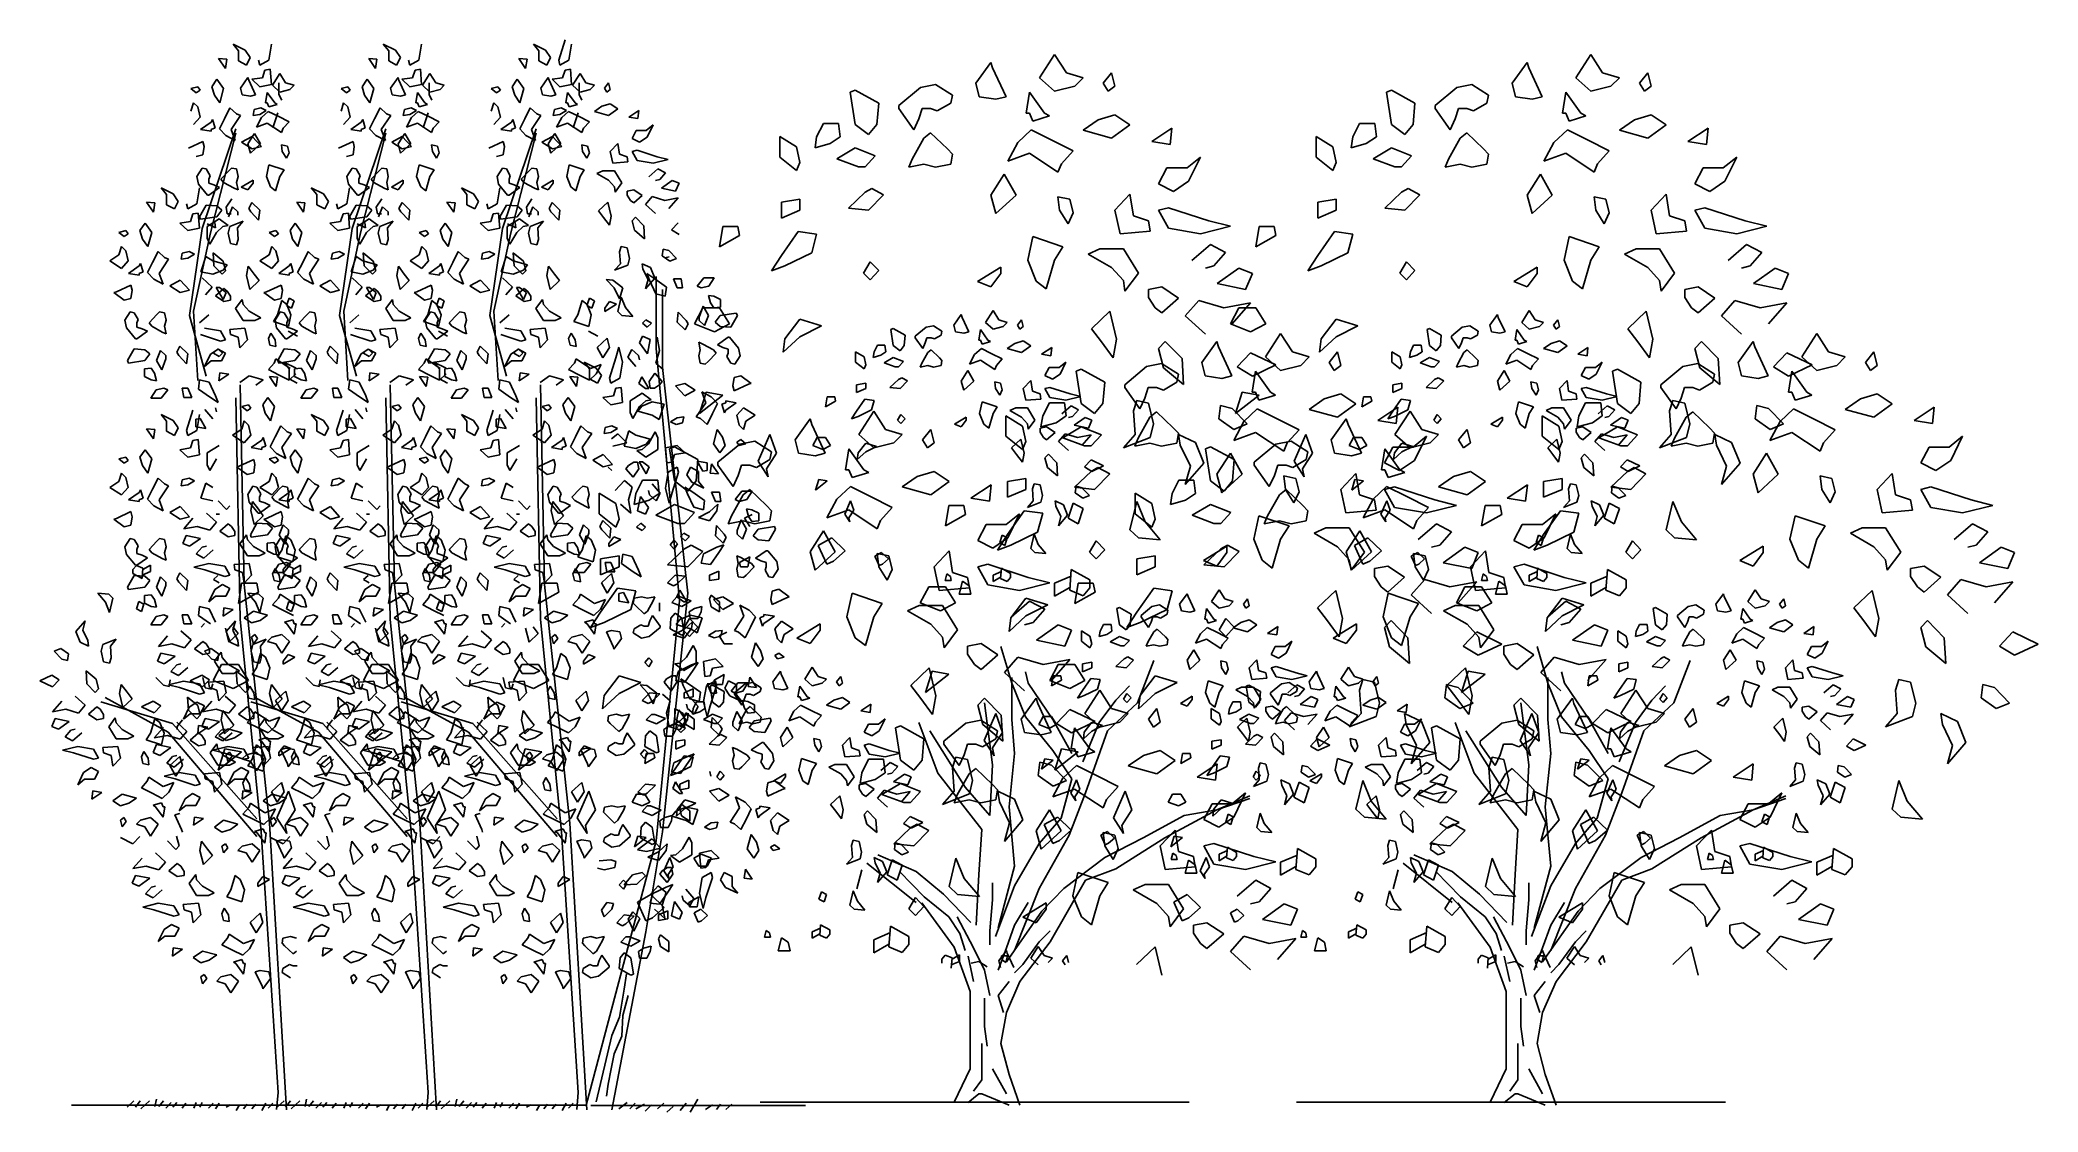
# Model space of a CAD drawing. Extents: x 325727 to 327590, y 63665 to 64664.
import ezdxf

# ---------------------------------------------------------------- set-up
doc = ezdxf.new("R2010")
doc.units = 0
doc.header["$MEASUREMENT"] = 0
doc.layers.get('0').update_dxf_attribs({"linetype": 'CONTINUOUS'})

msp = doc.modelspace()

# ---------------------------------------------------------------- linework, layer by layer
at = {"color": 7, "linetype": 'CONTINUOUS'}
for p, q in [((325912.3, 64654.2), (325907.2, 64660.5)), ((325907.2, 64660.5), (325918.5, 64655)), ((325912.3, 64644.8), (325912.3, 64654.2)), ((325918.5, 64655), (325923.2, 64648)), ((325942.9, 64660.5), (325940.4, 64645.6)), ((326052.3, 64654.2), (326047.2, 64660.5)), ((326047.2, 64660.5), (326058.5, 64655)), ((326052.3, 64644.8), (326052.3, 64654.2)), ((326058.5, 64655), (326063.2, 64648)), ((326082.9, 64660.5), (326080.4, 64645.6)), ((326192.3, 64654.2), (326187.2, 64660.5)), ((326187.2, 64660.5), (326198.5, 64655)), ((326192.3, 64644.8), (326192.3, 64654.2)), ((326198.5, 64655), (326203.2, 64648)), ((326210.8, 64645.6), (326216.9, 64664.4)), ((326222.9, 64660.5), (326220.4, 64645.6)), ((326673.2, 64650.9), (326659.2, 64629)), ((326684.2, 64633.7), (326673.2, 64650.9)), ((327173.2, 64650.9), (327159.2, 64629)), ((327184.2, 64633.7), (327173.2, 64650.9)), ((325893.7, 64647.2), (325901.3, 64646.4)), ((325893.7, 64647.2), (325900, 64637.8)), ((325900, 64637.8), (325901.3, 64646.4)), ((325919.7, 64640.9), (325912.3, 64644.8)), ((325923.2, 64648), (325919.7, 64640.9)), ((325932, 64640.9), (325930.8, 64645.6)), ((325940.4, 64645.6), (325932, 64640.9)), ((325936.9, 64636.2), (325934.5, 64629.2)), ((325941.8, 64637), (325936.9, 64636.2)), ((325942.9, 64623), (325941.8, 64637)), ((325950.8, 64633), (325943.8, 64622.1)), ((325956.2, 64624.4), (325950.8, 64633)), ((326033.7, 64647.2), (326041.3, 64646.4)), ((326033.7, 64647.2), (326040, 64637.8)), ((326040, 64637.8), (326041.3, 64646.4)), ((326059.7, 64640.9), (326052.3, 64644.8)), ((326063.2, 64648), (326059.7, 64640.9)), ((326072, 64640.9), (326070.8, 64645.6)), ((326080.4, 64645.6), (326072, 64640.9)), ((326076.9, 64636.2), (326074.5, 64629.2)), ((326081.8, 64637), (326076.9, 64636.2)), ((326082.9, 64623), (326081.8, 64637)), ((326090.8, 64633), (326083.8, 64622.1)), ((326096.2, 64624.4), (326090.8, 64633)), ((326173.7, 64647.2), (326181.3, 64646.4)), ((326173.7, 64647.2), (326180, 64637.8)), ((326180, 64637.8), (326181.3, 64646.4)), ((326199.7, 64640.9), (326192.3, 64644.8)), ((326203.2, 64648), (326199.7, 64640.9)), ((326212, 64640.9), (326210.8, 64645.6)), ((326220.4, 64645.6), (326212, 64640.9)), ((326216.9, 64636.2), (326214.5, 64629.2)), ((326221.8, 64637), (326216.9, 64636.2)), ((326222.9, 64623), (326221.8, 64637)), ((326230.8, 64633), (326223.8, 64622.1)), ((326236.2, 64624.4), (326230.8, 64633)), ((326613.8, 64643.5), (326599.8, 64624)), ((326615.4, 64638.4), (326613.8, 64643.5)), ((326627.9, 64611.5), (326615.4, 64638.4)), ((326699.8, 64629), (326684.2, 64633.7)), ((326726.3, 64633.7), (326718.5, 64624)), ((326729.5, 64621.2), (326726.3, 64633.7)), ((327113.8, 64643.5), (327099.8, 64624)), ((327115.4, 64638.4), (327113.8, 64643.5)), ((327127.9, 64611.5), (327115.4, 64638.4)), ((327199.8, 64629), (327184.2, 64633.7)), ((327226.3, 64633.7), (327218.5, 64624)), ((327229.5, 64621.2), (327226.3, 64633.7)), ((325874.2, 64620.6), (325867.9, 64619.1)), ((325867.9, 64619.1), (325872.8, 64615.2)), ((325872.8, 64615.2), (325876.5, 64617.5)), ((325876.5, 64617.5), (325874.2, 64620.6)), ((325887.5, 64620.6), (325892.2, 64627.7)), ((325889.8, 64612.8), (325887.5, 64620.6)), ((325894.7, 64605.8), (325889.8, 64612.8)), ((325892.2, 64627.7), (325898.4, 64619.1)), ((325898.4, 64619.1), (325894.7, 64605.8)), ((325921.1, 64629.3), (325914.1, 64619.5)), ((325914.1, 64619.5), (325915.6, 64613.3)), ((325915.6, 64613.3), (325923.4, 64612.1)), ((325921.9, 64626.8), (325921.1, 64629.3)), ((325928.1, 64613.3), (325921.9, 64626.8)), ((325923.4, 64612.1), (325928.1, 64613.3)), ((325934.5, 64629.2), (325924.6, 64627.7)), ((325924.6, 64627.7), (325932, 64620.6)), ((325932, 64620.6), (325942.9, 64623)), ((325937.5, 64605.7), (325939.1, 64615.4)), ((325939.1, 64615.4), (325946.1, 64605.7)), ((325943.8, 64622.1), (325950.8, 64615.8)), ((325950, 64624.5), (325950, 64613.6)), ((325950, 64613.6), (325952.5, 64608.1)), ((325950.8, 64615.8), (325960.2, 64618.2)), ((325964.1, 64622.1), (325956.2, 64624.4)), ((325960.2, 64618.2), (325964.1, 64622.1)), ((326014.2, 64620.6), (326007.9, 64619.1)), ((326007.9, 64619.1), (326012.8, 64615.2)), ((326012.8, 64615.2), (326016.5, 64617.5)), ((326016.5, 64617.5), (326014.2, 64620.6)), ((326027.5, 64620.6), (326032.2, 64627.7)), ((326029.8, 64612.8), (326027.5, 64620.6)), ((326034.7, 64605.8), (326029.8, 64612.8)), ((326032.2, 64627.7), (326038.4, 64619.1)), ((326038.4, 64619.1), (326034.7, 64605.8)), ((326061.1, 64629.3), (326054.1, 64619.5)), ((326054.1, 64619.5), (326055.6, 64613.3)), ((326055.6, 64613.3), (326063.4, 64612.1)), ((326061.9, 64626.8), (326061.1, 64629.3)), ((326068.1, 64613.3), (326061.9, 64626.8)), ((326063.4, 64612.1), (326068.1, 64613.3)), ((326074.5, 64629.2), (326064.6, 64627.7)), ((326064.6, 64627.7), (326072, 64620.6)), ((326072, 64620.6), (326082.9, 64623)), ((326077.5, 64605.7), (326079.1, 64615.4)), ((326079.1, 64615.4), (326086.1, 64605.7)), ((326083.8, 64622.1), (326090.8, 64615.8)), ((326090, 64624.5), (326090, 64613.6)), ((326090, 64613.6), (326092.5, 64608.1)), ((326090.8, 64615.8), (326100.2, 64618.2)), ((326104.1, 64622.1), (326096.2, 64624.4)), ((326100.2, 64618.2), (326104.1, 64622.1)), ((326154.2, 64620.6), (326147.9, 64619.1)), ((326147.9, 64619.1), (326152.8, 64615.2)), ((326152.8, 64615.2), (326156.5, 64617.5)), ((326156.5, 64617.5), (326154.2, 64620.6)), ((326167.5, 64620.6), (326172.2, 64627.7)), ((326169.8, 64612.8), (326167.5, 64620.6)), ((326174.7, 64605.8), (326169.8, 64612.8)), ((326172.2, 64627.7), (326178.4, 64619.1)), ((326178.4, 64619.1), (326174.7, 64605.8)), ((326201.1, 64629.3), (326194.1, 64619.5)), ((326194.1, 64619.5), (326195.6, 64613.3)), ((326195.6, 64613.3), (326203.4, 64612.1)), ((326201.9, 64626.8), (326201.1, 64629.3)), ((326208.1, 64613.3), (326201.9, 64626.8)), ((326203.4, 64612.1), (326208.1, 64613.3)), ((326214.5, 64629.2), (326204.6, 64627.7)), ((326204.6, 64627.7), (326212, 64620.6)), ((326212, 64620.6), (326222.9, 64623)), ((326217.5, 64605.7), (326219.1, 64615.4)), ((326219.1, 64615.4), (326226.1, 64605.7)), ((326223.8, 64622.1), (326230.8, 64615.8)), ((326230, 64624.5), (326230, 64613.6)), ((326230, 64613.6), (326232.5, 64608.1)), ((326230.8, 64615.8), (326240.2, 64618.2)), ((326244.1, 64622.1), (326236.2, 64624.4)), ((326240.2, 64618.2), (326244.1, 64622.1)), ((326257.3, 64624.4), (326253.4, 64619.5)), ((326253.4, 64619.5), (326255.8, 64615.8)), ((326255.8, 64615.8), (326258.9, 64618.2)), ((326258.9, 64618.2), (326257.3, 64624.4)), ((326487.3, 64617.7), (326482.6, 64615.8)), ((326482.6, 64615.8), (326487.3, 64585.7)), ((326509.2, 64605.6), (326487.3, 64617.7)), ((326548.2, 64620.1), (326527.9, 64603.3)), ((326562.3, 64622.8), (326548.2, 64620.1)), ((326577.9, 64613), (326562.3, 64622.8)), ((326576.3, 64605.6), (326577.9, 64613)), ((326599.8, 64624), (326602.9, 64611.5)), ((326602.9, 64611.5), (326618.5, 64609.1)), ((326618.5, 64609.1), (326627.9, 64611.5)), ((326646.7, 64596.2), (326649.8, 64615.8)), ((326649.8, 64615.8), (326663.8, 64596.2)), ((326659.2, 64629), (326673.2, 64616.5)), ((326673.2, 64616.5), (326692, 64621.2)), ((326692, 64621.2), (326699.8, 64629)), ((326718.5, 64624), (326723.2, 64616.5)), ((326723.2, 64616.5), (326729.5, 64621.2)), ((326987.3, 64617.7), (326982.6, 64615.8)), ((326982.6, 64615.8), (326987.3, 64585.7)), ((327009.2, 64605.6), (326987.3, 64617.7)), ((327048.2, 64620.1), (327027.9, 64603.3)), ((327062.3, 64622.8), (327048.2, 64620.1)), ((327077.9, 64613), (327062.3, 64622.8)), ((327076.3, 64605.6), (327077.9, 64613)), ((327099.8, 64624), (327102.9, 64611.5)), ((327102.9, 64611.5), (327118.5, 64609.1)), ((327118.5, 64609.1), (327127.9, 64611.5)), ((327146.7, 64596.2), (327149.8, 64615.8)), ((327149.8, 64615.8), (327163.8, 64596.2)), ((327159.2, 64629), (327173.2, 64616.5)), ((327173.2, 64616.5), (327192, 64621.2)), ((327192, 64621.2), (327199.8, 64629)), ((327218.5, 64624), (327223.2, 64616.5)), ((327223.2, 64616.5), (327229.5, 64621.2)), ((325870.3, 64605.8), (325867.9, 64598)), ((325874.2, 64601.9), (325870.3, 64605.8)), ((325870.3, 64585.5), (325876.5, 64592.5)), ((325876.5, 64592.5), (325874.2, 64601.9)), ((325904.2, 64601.1), (325899.2, 64590.9)), ((325910.3, 64595.6), (325904.2, 64601.1)), ((325905.4, 64580.8), (325914.2, 64594.1)), ((325914.2, 64594.1), (325910.3, 64595.6)), ((325926.9, 64599.5), (325925.8, 64594.1)), ((325925.8, 64594.1), (325932, 64594.8)), ((325933.2, 64601.1), (325926.9, 64599.5)), ((325932, 64594.8), (325938.2, 64598.7)), ((325938.2, 64598.7), (325933.2, 64601.1)), ((325939.8, 64597.8), (325933.6, 64592)), ((325939.1, 64605.7), (325937.5, 64605.7)), ((325940.6, 64601.9), (325939.1, 64605.7)), ((325949.2, 64593.2), (325939.8, 64597.8)), ((325948.4, 64604.3), (325940.6, 64601.9)), ((325944.3, 64582.3), (325949, 64596.4)), ((325946.1, 64605.7), (325948.4, 64604.3)), ((325959.4, 64588.1), (325949.2, 64593.2)), ((326010.3, 64605.8), (326007.9, 64598)), ((326014.2, 64601.9), (326010.3, 64605.8)), ((326010.3, 64585.5), (326016.5, 64592.5)), ((326016.5, 64592.5), (326014.2, 64601.9)), ((326044.2, 64601.1), (326039.2, 64590.9)), ((326050.3, 64595.6), (326044.2, 64601.1)), ((326045.4, 64580.8), (326054.2, 64594.1)), ((326054.2, 64594.1), (326050.3, 64595.6)), ((326066.9, 64599.5), (326065.8, 64594.1)), ((326065.8, 64594.1), (326072, 64594.8)), ((326073.2, 64601.1), (326066.9, 64599.5)), ((326072, 64594.8), (326078.2, 64598.7)), ((326078.2, 64598.7), (326073.2, 64601.1)), ((326079.8, 64597.8), (326073.6, 64592)), ((326079.1, 64605.7), (326077.5, 64605.7)), ((326080.6, 64601.9), (326079.1, 64605.7)), ((326089.2, 64593.2), (326079.8, 64597.8)), ((326088.4, 64604.3), (326080.6, 64601.9)), ((326084.3, 64582.3), (326089, 64596.4)), ((326086.1, 64605.7), (326088.4, 64604.3)), ((326099.4, 64588.1), (326089.2, 64593.2)), ((326150.3, 64605.8), (326147.9, 64598)), ((326154.2, 64601.9), (326150.3, 64605.8)), ((326150.3, 64585.5), (326156.5, 64592.5)), ((326156.5, 64592.5), (326154.2, 64601.9)), ((326184.2, 64601.1), (326179.2, 64590.9)), ((326190.3, 64595.6), (326184.2, 64601.1)), ((326185.4, 64580.8), (326194.2, 64594.1)), ((326194.2, 64594.1), (326190.3, 64595.6)), ((326206.9, 64599.5), (326205.8, 64594.1)), ((326205.8, 64594.1), (326212, 64594.8)), ((326213.2, 64601.1), (326206.9, 64599.5)), ((326212, 64594.8), (326218.2, 64598.7)), ((326218.2, 64598.7), (326213.2, 64601.1)), ((326219.8, 64597.8), (326213.6, 64592)), ((326219.1, 64605.7), (326217.5, 64605.7)), ((326220.6, 64601.9), (326219.1, 64605.7)), ((326229.2, 64593.2), (326219.8, 64597.8)), ((326228.4, 64604.3), (326220.6, 64601.9)), ((326224.3, 64582.3), (326229, 64596.4)), ((326226.1, 64605.7), (326228.4, 64604.3)), ((326239.4, 64588.1), (326229.2, 64593.2)), ((326244.1, 64597.6), (326251.1, 64602.5)), ((326257.3, 64593.9), (326244.1, 64597.6)), ((326251.1, 64602.5), (326258.9, 64604.9)), ((326265.9, 64600.2), (326257.3, 64593.9)), ((326258.9, 64604.9), (326265.9, 64600.2)), ((326285.5, 64598.6), (326276.1, 64592.4)), ((326276.1, 64592.4), (326284.7, 64591)), ((326285.5, 64598.6), (326284.7, 64591)), ((326507.6, 64585.7), (326509.2, 64605.6)), ((326527.9, 64603.3), (326527.9, 64600.5)), ((326527.9, 64600.5), (326542, 64580.6)), ((326546.7, 64590.8), (326549.8, 64600.5)), ((326549.8, 64600.5), (326557.6, 64600.5)), ((326557.6, 64600.5), (326563.8, 64598.2)), ((326563.8, 64598.2), (326576.3, 64605.6)), ((326649.8, 64596.2), (326646.7, 64596.2)), ((326652.9, 64588.8), (326649.8, 64596.2)), ((326668.5, 64593.5), (326652.9, 64588.8)), ((326663.8, 64596.2), (326668.5, 64593.5)), ((326713.8, 64590), (326729.5, 64594.7)), ((326729.5, 64594.7), (326743.5, 64585.3)), ((327007.6, 64585.7), (327009.2, 64605.6)), ((327027.9, 64603.3), (327027.9, 64600.5)), ((327027.9, 64600.5), (327042, 64580.6)), ((327046.7, 64590.8), (327049.8, 64600.5)), ((327049.8, 64600.5), (327057.6, 64600.5)), ((327057.6, 64600.5), (327063.8, 64598.2)), ((327063.8, 64598.2), (327076.3, 64605.6)), ((327149.8, 64596.2), (327146.7, 64596.2)), ((327152.9, 64588.8), (327149.8, 64596.2)), ((327168.5, 64593.5), (327152.9, 64588.8)), ((327163.8, 64596.2), (327168.5, 64593.5)), ((327213.8, 64590), (327229.5, 64594.7)), ((327229.5, 64594.7), (327243.5, 64585.3)), ((325876.9, 64580.8), (325886.7, 64587.8)), ((325886.7, 64579.2), (325876.9, 64580.8)), ((325909.7, 64581.6), (325878.3, 64488.5)), ((325909.7, 64577.5), (325886.1, 64484.5)), ((325886.7, 64587.8), (325888.1, 64590.2)), ((325890.4, 64582.3), (325886.7, 64580.8)), ((325886.7, 64580.8), (325886.7, 64579.2)), ((325888.1, 64590.2), (325890.4, 64582.3)), ((325899.2, 64590.9), (325894.5, 64581.6)), ((325894.5, 64581.6), (325900.3, 64575.3)), ((325900.3, 64575.3), (325909.2, 64570.6)), ((325909.2, 64570.6), (325905.4, 64580.8)), ((325925, 64574.5), (325915.2, 64569.1)), ((325927.3, 64577.1), (325921.1, 64567.4)), ((325933.6, 64565.2), (325925, 64574.5)), ((325932.8, 64567.4), (325927.3, 64577.1)), ((325933.6, 64592), (325928.9, 64583.2)), ((325928.9, 64583.2), (325939.1, 64586.9)), ((325939.1, 64586.9), (325952.3, 64578.1)), ((325952.3, 64578.1), (325953.9, 64582)), ((325953.9, 64582), (325959.4, 64588.1)), ((326016.9, 64580.8), (326026.7, 64587.8)), ((326026.7, 64579.2), (326016.9, 64580.8)), ((326049.7, 64581.6), (326018.3, 64488.5)), ((326049.7, 64577.5), (326026.1, 64484.5)), ((326026.7, 64587.8), (326028.1, 64590.2)), ((326030.4, 64582.3), (326026.7, 64580.8)), ((326026.7, 64580.8), (326026.7, 64579.2)), ((326028.1, 64590.2), (326030.4, 64582.3)), ((326039.2, 64590.9), (326034.5, 64581.6)), ((326034.5, 64581.6), (326040.3, 64575.3)), ((326040.3, 64575.3), (326049.2, 64570.6)), ((326049.2, 64570.6), (326045.4, 64580.8)), ((326065, 64574.5), (326055.2, 64569.1)), ((326067.3, 64577.1), (326061.1, 64567.4)), ((326073.6, 64565.2), (326065, 64574.5)), ((326072.8, 64567.4), (326067.3, 64577.1)), ((326073.6, 64592), (326068.9, 64583.2)), ((326068.9, 64583.2), (326079.1, 64586.9)), ((326079.1, 64586.9), (326092.3, 64578.1)), ((326092.3, 64578.1), (326093.9, 64582)), ((326093.9, 64582), (326099.4, 64588.1)), ((326156.9, 64580.8), (326166.7, 64587.8)), ((326166.7, 64579.2), (326156.9, 64580.8)), ((326189.7, 64581.6), (326158.3, 64488.5)), ((326189.7, 64577.5), (326166.1, 64484.5)), ((326166.7, 64587.8), (326168.1, 64590.2)), ((326170.4, 64582.3), (326166.7, 64580.8)), ((326166.7, 64580.8), (326166.7, 64579.2)), ((326168.1, 64590.2), (326170.4, 64582.3)), ((326179.2, 64590.9), (326174.5, 64581.6)), ((326174.5, 64581.6), (326180.3, 64575.3)), ((326180.3, 64575.3), (326189.2, 64570.6)), ((326189.2, 64570.6), (326185.4, 64580.8)), ((326205, 64574.5), (326195.2, 64569.1)), ((326207.3, 64577.1), (326201.1, 64567.4)), ((326213.6, 64565.2), (326205, 64574.5)), ((326212.8, 64567.4), (326207.3, 64577.1)), ((326213.6, 64592), (326208.9, 64583.2)), ((326208.9, 64583.2), (326219.1, 64586.9)), ((326219.1, 64586.9), (326232.3, 64578.1)), ((326232.3, 64578.1), (326233.9, 64582)), ((326233.9, 64582), (326239.4, 64588.1)), ((326279.2, 64572.6), (326283.1, 64580.1)), ((326283.1, 64580.1), (326292.5, 64580.1)), ((326293.3, 64573.8), (326286.2, 64569.1)), ((326292.5, 64580.1), (326298.8, 64585.1)), ((326298.8, 64585.1), (326293.3, 64573.8)), ((326432.6, 64564.6), (326417, 64574.4)), ((326417, 64574.4), (326417, 64555.2)), ((326451.3, 64574), (326449.8, 64563.8)), ((326457.6, 64586.5), (326451.3, 64574)), ((326471.7, 64586.5), (326457.6, 64586.5)), ((326463.8, 64567.7), (326473.2, 64574)), ((326473.2, 64574), (326471.7, 64586.5)), ((326487.3, 64585.7), (326499.8, 64576.3)), ((326499.8, 64576.3), (326507.6, 64585.7)), ((326542, 64580.6), (326546.7, 64590.8)), ((326557.6, 64577.9), (326551.3, 64572.8)), ((326573.2, 64563), (326557.6, 64577.9)), ((326651.3, 64580.6), (326638.8, 64568.9)), ((326670.1, 64571.2), (326651.3, 64580.6)), ((326699.8, 64580.2), (326713.8, 64590)), ((326726.3, 64572.8), (326699.8, 64580.2)), ((326743.5, 64585.3), (326726.3, 64572.8)), ((326782.6, 64582.2), (326763.8, 64569.7)), ((326782.6, 64582.2), (326781, 64566.9)), ((326932.6, 64564.6), (326917, 64574.4)), ((326917, 64574.4), (326917, 64555.2)), ((326951.3, 64574), (326949.8, 64563.8)), ((326957.6, 64586.5), (326951.3, 64574)), ((326971.7, 64586.5), (326957.6, 64586.5)), ((326963.8, 64567.7), (326973.2, 64574)), ((326973.2, 64574), (326971.7, 64586.5)), ((326987.3, 64585.7), (326999.8, 64576.3)), ((326999.8, 64576.3), (327007.6, 64585.7)), ((327042, 64580.6), (327046.7, 64590.8)), ((327057.6, 64577.9), (327051.3, 64572.8)), ((327073.2, 64563), (327057.6, 64577.9)), ((327151.3, 64580.6), (327138.8, 64568.9)), ((327170.1, 64571.2), (327151.3, 64580.6)), ((327199.8, 64580.2), (327213.8, 64590)), ((327226.3, 64572.8), (327199.8, 64580.2)), ((327243.5, 64585.3), (327226.3, 64572.8)), ((327282.6, 64582.2), (327263.8, 64569.7)), ((327282.6, 64582.2), (327281, 64566.9)), ((325879.1, 64569.8), (325865.6, 64563.6)), ((325872.8, 64555.8), (325879.1, 64557.3)), ((325880.2, 64565.2), (325879.1, 64569.8)), ((325879.1, 64557.3), (325880.2, 64565.2)), ((325915.2, 64569.1), (325925, 64562.8)), ((325921.1, 64567.4), (325923.4, 64558.8)), ((325923.4, 64558.8), (325932.8, 64567.4)), ((325925, 64562.8), (325933.6, 64565.2)), ((325957.8, 64565.4), (325952.3, 64566.6)), ((325952.3, 64566.6), (325953.1, 64560.3)), ((325953.1, 64560.3), (325957, 64554.1)), ((325957, 64554.1), (325959.4, 64559.2)), ((325959.4, 64559.2), (325957.8, 64565.4)), ((326019.1, 64569.8), (326005.6, 64563.6)), ((326012.8, 64555.8), (326019.1, 64557.3)), ((326020.2, 64565.2), (326019.1, 64569.8)), ((326019.1, 64557.3), (326020.2, 64565.2)), ((326055.2, 64569.1), (326065, 64562.8)), ((326061.1, 64567.4), (326063.4, 64558.8)), ((326063.4, 64558.8), (326072.8, 64567.4)), ((326065, 64562.8), (326073.6, 64565.2)), ((326097.8, 64565.4), (326092.3, 64566.6)), ((326092.3, 64566.6), (326093.1, 64560.3)), ((326093.1, 64560.3), (326097, 64554.1)), ((326097, 64554.1), (326099.4, 64559.2)), ((326099.4, 64559.2), (326097.8, 64565.4)), ((326159.1, 64569.8), (326145.6, 64563.6)), ((326152.8, 64555.8), (326159.1, 64557.3)), ((326160.2, 64565.2), (326159.1, 64569.8)), ((326159.1, 64557.3), (326160.2, 64565.2)), ((326195.2, 64569.1), (326205, 64562.8)), ((326201.1, 64567.4), (326203.4, 64558.8)), ((326203.4, 64558.8), (326212.8, 64567.4)), ((326205, 64562.8), (326213.6, 64565.2)), ((326237.8, 64565.4), (326232.3, 64566.6)), ((326232.3, 64566.6), (326233.1, 64560.3)), ((326233.1, 64560.3), (326237, 64554.1)), ((326237, 64554.1), (326239.4, 64559.2)), ((326239.4, 64559.2), (326237.8, 64565.4)), ((326265.9, 64567.8), (326258.9, 64560.3)), ((326258.9, 64560.3), (326261.2, 64549.4)), ((326267.5, 64557.8), (326265.9, 64567.8)), ((326274.5, 64555.5), (326267.5, 64557.8)), ((326275.3, 64550.6), (326274.5, 64555.5)), ((326286.2, 64569.1), (326279.2, 64572.6)), ((326279.2, 64560.3), (326283.9, 64561.5)), ((326283.9, 64551.9), (326279.2, 64560.3)), ((326283.9, 64561.5), (326302.7, 64555.5)), ((326302.7, 64555.5), (326312.8, 64552.9)), ((326417, 64555.2), (326432.6, 64542.7)), ((326435.7, 64550.1), (326432.6, 64564.6)), ((326449.8, 64563.8), (326463.8, 64567.7)), ((326487.3, 64563.8), (326470.1, 64553.7)), ((326506, 64556.4), (326487.3, 64563.8)), ((326496.7, 64546.2), (326506, 64556.4)), ((326551.3, 64572.8), (326540.4, 64553.3)), ((326577.9, 64558), (326573.2, 64563)), ((326576.3, 64548.6), (326577.9, 64558)), ((326638.8, 64568.9), (326629.5, 64551.3)), ((326629.5, 64551.3), (326649.8, 64558.7)), ((326649.8, 64558.7), (326676.3, 64541.2)), ((326690.4, 64561.1), (326670.1, 64571.2)), ((326679.5, 64549), (326690.4, 64561.1)), ((326763.8, 64569.7), (326781, 64566.9)), ((326796.7, 64545.1), (326809.2, 64555.2)), ((326809.2, 64555.2), (326798.2, 64532.6)), ((326917, 64555.2), (326932.6, 64542.7)), ((326935.7, 64550.1), (326932.6, 64564.6)), ((326949.8, 64563.8), (326963.8, 64567.7)), ((326987.3, 64563.8), (326970.1, 64553.7)), ((327006, 64556.4), (326987.3, 64563.8)), ((326996.7, 64546.2), (327006, 64556.4)), ((327051.3, 64572.8), (327040.4, 64553.3)), ((327077.9, 64558), (327073.2, 64563)), ((327076.3, 64548.6), (327077.9, 64558)), ((327138.8, 64568.9), (327129.5, 64551.3)), ((327129.5, 64551.3), (327149.8, 64558.7)), ((327149.8, 64558.7), (327176.3, 64541.2)), ((327190.4, 64561.1), (327170.1, 64571.2)), ((327179.5, 64549), (327190.4, 64561.1)), ((327263.8, 64569.7), (327281, 64566.9)), ((327296.7, 64545.1), (327309.2, 64555.2)), ((327309.2, 64555.2), (327298.2, 64532.6)), ((325878.3, 64544.8), (325873.4, 64537)), ((325873.4, 64537), (325874.8, 64530)), ((325882, 64544.1), (325878.3, 64544.8)), ((325885.7, 64537.8), (325882, 64544.1)), ((325884.5, 64534.7), (325885.7, 64537.8)), ((325903.3, 64542.5), (325895.9, 64534.7)), ((325905.8, 64544.8), (325903.3, 64542.5)), ((325910.5, 64544.1), (325905.8, 64544.8)), ((325911.9, 64537), (325910.5, 64544.1)), ((325910.5, 64531.6), (325911.9, 64537)), ((325940.6, 64548), (325938.3, 64537.1)), ((325938.3, 64537.1), (325942.2, 64527.3)), ((325940.6, 64548), (325954.7, 64543.3)), ((325946.9, 64523.6), (325950.8, 64537.1)), ((325950.8, 64537.1), (325954.7, 64543.3)), ((326018.3, 64544.8), (326013.4, 64537)), ((326013.4, 64537), (326014.8, 64530)), ((326022, 64544.1), (326018.3, 64544.8)), ((326025.7, 64537.8), (326022, 64544.1)), ((326024.5, 64534.7), (326025.7, 64537.8)), ((326043.3, 64542.5), (326035.9, 64534.7)), ((326045.8, 64544.8), (326043.3, 64542.5)), ((326050.5, 64544.1), (326045.8, 64544.8)), ((326051.9, 64537), (326050.5, 64544.1)), ((326050.5, 64531.6), (326051.9, 64537)), ((326080.6, 64548), (326078.3, 64537.1)), ((326078.3, 64537.1), (326082.2, 64527.3)), ((326080.6, 64548), (326094.7, 64543.3)), ((326086.9, 64523.6), (326090.8, 64537.1)), ((326090.8, 64537.1), (326094.7, 64543.3)), ((326158.3, 64544.8), (326153.4, 64537)), ((326153.4, 64537), (326154.8, 64530)), ((326162, 64544.1), (326158.3, 64544.8)), ((326165.7, 64537.8), (326162, 64544.1)), ((326164.5, 64534.7), (326165.7, 64537.8)), ((326183.3, 64542.5), (326175.9, 64534.7)), ((326185.8, 64544.8), (326183.3, 64542.5)), ((326190.5, 64544.1), (326185.8, 64544.8)), ((326191.9, 64537), (326190.5, 64544.1)), ((326190.5, 64531.6), (326191.9, 64537)), ((326220.6, 64548), (326218.3, 64537.1)), ((326218.3, 64537.1), (326222.2, 64527.3)), ((326220.6, 64548), (326234.7, 64543.3)), ((326226.9, 64523.6), (326230.8, 64537.1)), ((326230.8, 64537.1), (326234.7, 64543.3)), ((326251.9, 64542.4), (326246.4, 64539.8)), ((326246.4, 64539.8), (326257.3, 64533.6)), ((326262.8, 64542.4), (326251.9, 64542.4)), ((326261.2, 64549.4), (326275.3, 64550.6)), ((326269.8, 64531.1), (326262.8, 64542.4)), ((326298.8, 64549.4), (326283.9, 64551.9)), ((326294.8, 64536.9), (326303.4, 64544.3)), ((326312.8, 64552.9), (326298.8, 64549.4)), ((326303.4, 64544.3), (326310.5, 64540.6)), ((326310.5, 64540.6), (326305, 64534.4)), ((326432.6, 64542.7), (326435.7, 64550.1)), ((326470.1, 64553.7), (326490.4, 64546.2)), ((326490.4, 64546.2), (326496.7, 64546.2)), ((326540.4, 64553.3), (326537.3, 64545.8)), ((326537.3, 64545.8), (326551.3, 64548.6)), ((326551.3, 64548.6), (326562.3, 64545.8)), ((326562.3, 64545.8), (326576.3, 64548.6)), ((326626.3, 64539.2), (326613.8, 64519.7)), ((326637.3, 64519.7), (326626.3, 64539.2)), ((326676.3, 64541.2), (326679.5, 64549)), ((326770.1, 64530.2), (326777.9, 64545.1)), ((326777.9, 64545.1), (326796.7, 64545.1)), ((326932.6, 64542.7), (326935.7, 64550.1)), ((326970.1, 64553.7), (326990.4, 64546.2)), ((326990.4, 64546.2), (326996.7, 64546.2)), ((327040.4, 64553.3), (327037.3, 64545.8)), ((327037.3, 64545.8), (327051.3, 64548.6)), ((327051.3, 64548.6), (327062.3, 64545.8)), ((327062.3, 64545.8), (327076.3, 64548.6)), ((327126.3, 64539.2), (327113.8, 64519.7)), ((327137.3, 64519.7), (327126.3, 64539.2)), ((327176.3, 64541.2), (327179.5, 64549)), ((327270.1, 64530.2), (327277.9, 64545.1)), ((327277.9, 64545.1), (327296.7, 64545.1)), ((325845.2, 64520.2), (325840.1, 64526.4)), ((325840.1, 64526.4), (325851.4, 64521)), ((325845.2, 64510.8), (325845.2, 64520.2)), ((325851.4, 64521), (325856.1, 64513.9)), ((325875.8, 64526.4), (325873.3, 64511.6)), ((325874.8, 64530), (325883.2, 64519.8)), ((325883.2, 64519.8), (325884.5, 64519.8)), ((325884.5, 64530.8), (325884.5, 64534.7)), ((325889.4, 64529.2), (325884.5, 64530.8)), ((325884.5, 64519.8), (325894.5, 64526.9)), ((325894.5, 64526.9), (325889.4, 64529.2)), ((325895.9, 64534.7), (325898.4, 64531.6)), ((325898.4, 64531.6), (325908.2, 64526.1)), ((325908.2, 64526.1), (325911.9, 64524.5)), ((325911.9, 64524.5), (325910.5, 64531.6)), ((325925.8, 64533.8), (325914.8, 64527.1)), ((325914.8, 64527.1), (325921.1, 64524.6)), ((325921.1, 64524.6), (325925.8, 64530.8)), ((325925.8, 64533.8), (325925.8, 64530.8)), ((325942.2, 64527.3), (325946.9, 64523.6)), ((325985.2, 64520.2), (325980.1, 64526.4)), ((325980.1, 64526.4), (325991.4, 64521)), ((325985.2, 64510.8), (325985.2, 64520.2)), ((325991.4, 64521), (325996.1, 64513.9)), ((326015.8, 64526.4), (326013.3, 64511.6)), ((326014.8, 64530), (326023.2, 64519.8)), ((326023.2, 64519.8), (326024.5, 64519.8)), ((326024.5, 64530.8), (326024.5, 64534.7)), ((326029.4, 64529.2), (326024.5, 64530.8)), ((326024.5, 64519.8), (326034.5, 64526.9)), ((326034.5, 64526.9), (326029.4, 64529.2)), ((326035.9, 64534.7), (326038.4, 64531.6)), ((326038.4, 64531.6), (326048.2, 64526.1)), ((326048.2, 64526.1), (326051.9, 64524.5)), ((326051.9, 64524.5), (326050.5, 64531.6)), ((326065.8, 64533.8), (326054.8, 64527.1)), ((326054.8, 64527.1), (326061.1, 64524.6)), ((326061.1, 64524.6), (326065.8, 64530.8)), ((326065.8, 64533.8), (326065.8, 64530.8)), ((326082.2, 64527.3), (326086.9, 64523.6)), ((326125.2, 64520.2), (326120.1, 64526.4)), ((326120.1, 64526.4), (326131.4, 64521)), ((326125.2, 64510.8), (326125.2, 64520.2)), ((326131.4, 64521), (326136.1, 64513.9)), ((326155.8, 64526.4), (326153.3, 64511.6)), ((326154.8, 64530), (326163.2, 64519.8)), ((326163.2, 64519.8), (326164.5, 64519.8)), ((326164.5, 64530.8), (326164.5, 64534.7)), ((326169.4, 64529.2), (326164.5, 64530.8)), ((326164.5, 64519.8), (326174.5, 64526.9)), ((326174.5, 64526.9), (326169.4, 64529.2)), ((326175.9, 64534.7), (326178.4, 64531.6)), ((326178.4, 64531.6), (326188.2, 64526.1)), ((326188.2, 64526.1), (326191.9, 64524.5)), ((326191.9, 64524.5), (326190.5, 64531.6)), ((326205.8, 64533.8), (326194.8, 64527.1)), ((326194.8, 64527.1), (326201.1, 64524.6)), ((326201.1, 64524.6), (326205.8, 64530.8)), ((326205.8, 64533.8), (326205.8, 64530.8)), ((326222.2, 64527.3), (326226.9, 64523.6)), ((326257.3, 64533.6), (326262.8, 64527.5)), ((326262.8, 64527.5), (326263.6, 64522.6)), ((326263.6, 64522.6), (326269.8, 64531.1)), ((326280.8, 64524.6), (326274.5, 64523.4)), ((326274.5, 64523.4), (326274.5, 64519.7)), ((326274.5, 64519.7), (326277.7, 64514.8)), ((326288.6, 64519.3), (326280.8, 64524.6)), ((326288.6, 64519.3), (326280.8, 64512.5)), ((326291.7, 64511.1), (326298, 64518.3)), ((326298, 64518.3), (326309.7, 64514.8)), ((326301.1, 64533.4), (326305, 64534.4)), ((326306.6, 64526.2), (326316.7, 64533.4)), ((326306.6, 64526.2), (326319.8, 64523.4)), ((326316.7, 64533.4), (326323, 64530.8)), ((326323, 64530.8), (326319.8, 64523.4)), ((326496.7, 64522.4), (326481, 64507.6)), ((326502.9, 64525.9), (326496.7, 64522.4)), ((326499.8, 64505.6), (326513.8, 64520.1)), ((326513.8, 64520.1), (326502.9, 64525.9)), ((326613.8, 64519.7), (326618.5, 64502.5)), ((326618.5, 64502.5), (326637.3, 64519.7)), ((326687.3, 64515.8), (326676.3, 64518.1)), ((326676.3, 64518.1), (326677.9, 64505.6)), ((326743.5, 64520.5), (326729.5, 64505.6)), ((326746.7, 64500.5), (326743.5, 64520.5)), ((326784.2, 64523.2), (326770.1, 64530.2)), ((326798.2, 64532.6), (326784.2, 64523.2)), ((326996.7, 64522.4), (326981, 64507.6)), ((327002.9, 64525.9), (326996.7, 64522.4)), ((326999.8, 64505.6), (327013.8, 64520.1)), ((327013.8, 64520.1), (327002.9, 64525.9)), ((327113.8, 64519.7), (327118.5, 64502.5)), ((327118.5, 64502.5), (327137.3, 64519.7)), ((327187.3, 64515.8), (327176.3, 64518.1)), ((327176.3, 64518.1), (327177.9, 64505.6)), ((327243.5, 64520.5), (327229.5, 64505.6)), ((327246.7, 64500.5), (327243.5, 64520.5)), ((327284.2, 64523.2), (327270.1, 64530.2)), ((327298.2, 64532.6), (327284.2, 64523.2)), ((325826.6, 64513.1), (325834.2, 64512.4)), ((325826.6, 64513.1), (325832.9, 64503.8)), ((325832.9, 64503.8), (325834.2, 64512.4)), ((325852.6, 64506.9), (325845.2, 64510.8)), ((325856.1, 64513.9), (325852.6, 64506.9)), ((325864.9, 64506.9), (325863.7, 64511.6)), ((325873.3, 64511.6), (325864.9, 64506.9)), ((325869.8, 64502.2), (325867.4, 64495.2)), ((325874.7, 64503), (325869.8, 64502.2)), ((325875.8, 64488.9), (325874.7, 64503)), ((325882, 64510.5), (325875.9, 64499.5)), ((325875.9, 64499.5), (325876.9, 64497.2)), ((325876.9, 64497.2), (325892, 64499.5)), ((325892, 64509.7), (325882, 64510.5)), ((325896.7, 64505.8), (325892, 64509.7)), ((325892, 64499.5), (325896.7, 64505.8)), ((325905.9, 64516.3), (325900.7, 64508.5)), ((325900.7, 64508.5), (325901.8, 64502.2)), ((325901.8, 64502.2), (325905.5, 64502.2)), ((325906.6, 64508.9), (325902.9, 64499.5)), ((325911.7, 64504.2), (325906.6, 64508.9)), ((325911.7, 64501.1), (325911.7, 64504.2)), ((325924.8, 64512.8), (325921.8, 64507.3)), ((325921.8, 64507.3), (325923.6, 64504.2)), ((325923.6, 64504.2), (325931, 64496.4)), ((325932, 64505.8), (325924.8, 64512.8)), ((325931, 64496.4), (325932, 64505.8)), ((325966.6, 64513.1), (325974.2, 64512.4)), ((325966.6, 64513.1), (325972.9, 64503.8)), ((325972.9, 64503.8), (325974.2, 64512.4)), ((325992.6, 64506.9), (325985.2, 64510.8)), ((325996.1, 64513.9), (325992.6, 64506.9)), ((326004.9, 64506.9), (326003.7, 64511.6)), ((326013.3, 64511.6), (326004.9, 64506.9)), ((326009.8, 64502.2), (326007.4, 64495.2)), ((326014.7, 64503), (326009.8, 64502.2)), ((326015.8, 64488.9), (326014.7, 64503)), ((326022, 64510.5), (326015.9, 64499.5)), ((326015.9, 64499.5), (326016.9, 64497.2)), ((326016.9, 64497.2), (326032, 64499.5)), ((326032, 64509.7), (326022, 64510.5)), ((326036.7, 64505.8), (326032, 64509.7)), ((326032, 64499.5), (326036.7, 64505.8)), ((326045.9, 64516.3), (326040.7, 64508.5)), ((326040.7, 64508.5), (326041.8, 64502.2)), ((326041.8, 64502.2), (326045.5, 64502.2)), ((326046.6, 64508.9), (326042.9, 64499.5)), ((326051.7, 64504.2), (326046.6, 64508.9)), ((326051.7, 64501.1), (326051.7, 64504.2)), ((326064.8, 64512.8), (326061.8, 64507.3)), ((326061.8, 64507.3), (326063.6, 64504.2)), ((326063.6, 64504.2), (326071, 64496.4)), ((326072, 64505.8), (326064.8, 64512.8)), ((326071, 64496.4), (326072, 64505.8)), ((326106.6, 64513.1), (326114.2, 64512.4)), ((326106.6, 64513.1), (326112.9, 64503.8)), ((326112.9, 64503.8), (326114.2, 64512.4)), ((326132.6, 64506.9), (326125.2, 64510.8)), ((326136.1, 64513.9), (326132.6, 64506.9)), ((326144.9, 64506.9), (326143.7, 64511.6)), ((326153.3, 64511.6), (326144.9, 64506.9)), ((326149.8, 64502.2), (326147.4, 64495.2)), ((326154.7, 64503), (326149.8, 64502.2)), ((326155.8, 64488.9), (326154.7, 64503)), ((326162, 64510.5), (326155.9, 64499.5)), ((326155.9, 64499.5), (326156.9, 64497.2)), ((326156.9, 64497.2), (326172, 64499.5)), ((326172, 64509.7), (326162, 64510.5)), ((326176.7, 64505.8), (326172, 64509.7)), ((326172, 64499.5), (326176.7, 64505.8)), ((326185.9, 64516.3), (326180.7, 64508.5)), ((326180.7, 64508.5), (326181.8, 64502.2)), ((326181.8, 64502.2), (326185.5, 64502.2)), ((326186.6, 64508.9), (326182.9, 64499.5)), ((326191.7, 64504.2), (326186.6, 64508.9)), ((326191.7, 64501.1), (326191.7, 64504.2)), ((326204.8, 64512.8), (326201.8, 64507.3)), ((326201.8, 64507.3), (326203.6, 64504.2)), ((326203.6, 64504.2), (326211, 64496.4)), ((326212, 64505.8), (326204.8, 64512.8)), ((326211, 64496.4), (326212, 64505.8)), ((326256.6, 64513.3), (326248, 64505.1)), ((326248, 64505.1), (326252.7, 64499)), ((326256.6, 64513.3), (326259.7, 64500.2)), ((326258.1, 64491.6), (326259.7, 64500.2)), ((326277.7, 64514.8), (326280.8, 64512.5)), ((326301.1, 64502.5), (326291.7, 64511.1)), ((326309.7, 64514.8), (326322.2, 64517.2)), ((326322.2, 64517.2), (326313.6, 64507.4)), ((326435.7, 64515.8), (326418.5, 64513)), ((326418.5, 64513), (326418.5, 64498.2)), ((326418.5, 64498.2), (326435.7, 64505.6)), ((326435.7, 64505.6), (326435.7, 64515.8)), ((326481, 64507.6), (326499.8, 64505.6)), ((326677.9, 64505.6), (326685.7, 64493.1)), ((326685.7, 64493.1), (326690.4, 64503.3)), ((326690.4, 64503.3), (326687.3, 64515.8)), ((326729.5, 64505.6), (326734.2, 64483.7)), ((326760.7, 64495.8), (326746.7, 64500.5)), ((326770.1, 64505.6), (326779.5, 64508)), ((326779.5, 64488.8), (326770.1, 64505.6)), ((326779.5, 64508), (326817, 64495.8)), ((326935.7, 64515.8), (326918.5, 64513)), ((326918.5, 64513), (326918.5, 64498.2)), ((326918.5, 64498.2), (326935.7, 64505.6)), ((326935.7, 64505.6), (326935.7, 64515.8)), ((326981, 64507.6), (326999.8, 64505.6)), ((327177.9, 64505.6), (327185.7, 64493.1)), ((327185.7, 64493.1), (327190.4, 64503.3)), ((327190.4, 64503.3), (327187.3, 64515.8)), ((327229.5, 64505.6), (327234.2, 64483.7)), ((327260.7, 64495.8), (327246.7, 64500.5)), ((327270.1, 64505.6), (327279.5, 64508)), ((327279.5, 64488.8), (327270.1, 64505.6)), ((327279.5, 64508), (327317, 64495.8)), ((325807.1, 64486.6), (325800.8, 64485)), ((325800.8, 64485), (325805.7, 64481.1)), ((325805.7, 64481.1), (325809.4, 64483.5)), ((325809.4, 64483.5), (325807.1, 64486.6)), ((325820.4, 64486.6), (325825.1, 64493.6)), ((325822.7, 64478.8), (325820.4, 64486.6)), ((325825.1, 64493.6), (325831.3, 64485)), ((325831.3, 64485), (325827.6, 64471.7)), ((325867.4, 64495.2), (325857.5, 64493.6)), ((325857.5, 64493.6), (325864.9, 64486.6)), ((325864.9, 64486.6), (325875.8, 64488.9)), ((325878.3, 64488.5), (325866.5, 64407.6)), ((325886.1, 64484.5), (325870.4, 64411.6)), ((325894.2, 64497.5), (325882.9, 64490.5)), ((325882.9, 64490.5), (325882.9, 64479.6)), ((325883, 64493), (325890.8, 64489.3)), ((325885.4, 64474.1), (325891.7, 64485)), ((325890.8, 64489.3), (325890.1, 64494.3)), ((325891.7, 64485), (325897.7, 64490.5)), ((325902.6, 64491.3), (325894.2, 64497.5)), ((325897.7, 64490.5), (325902.6, 64491.3)), ((325904.1, 64490.6), (325902.6, 64484.4)), ((325902.6, 64484.4), (325904.9, 64474.6)), ((325916.6, 64495.5), (325904.1, 64490.6)), ((325911.2, 64489.3), (325916.6, 64495.5)), ((325911.9, 64478.3), (325911.2, 64489.3)), ((325947.1, 64486.6), (325940.8, 64485)), ((325940.8, 64485), (325945.7, 64481.1)), ((325945.7, 64481.1), (325949.4, 64483.5)), ((325949.4, 64483.5), (325947.1, 64486.6)), ((325960.4, 64486.6), (325965.1, 64493.6)), ((325962.7, 64478.8), (325960.4, 64486.6)), ((325965.1, 64493.6), (325971.3, 64485)), ((325971.3, 64485), (325967.6, 64471.7)), ((326007.4, 64495.2), (325997.5, 64493.6)), ((325997.5, 64493.6), (326004.9, 64486.6)), ((326004.9, 64486.6), (326015.8, 64488.9)), ((326018.3, 64488.5), (326006.5, 64407.6)), ((326026.1, 64484.5), (326010.4, 64411.6)), ((326034.2, 64497.5), (326022.9, 64490.5)), ((326022.9, 64490.5), (326022.9, 64479.6)), ((326023, 64493), (326030.8, 64489.3)), ((326025.4, 64474.1), (326031.7, 64485)), ((326030.8, 64489.3), (326030.1, 64494.3)), ((326031.7, 64485), (326037.7, 64490.5)), ((326042.6, 64491.3), (326034.2, 64497.5)), ((326037.7, 64490.5), (326042.6, 64491.3)), ((326044.1, 64490.6), (326042.6, 64484.4)), ((326042.6, 64484.4), (326044.9, 64474.6)), ((326056.6, 64495.5), (326044.1, 64490.6)), ((326051.2, 64489.3), (326056.6, 64495.5)), ((326051.9, 64478.3), (326051.2, 64489.3)), ((326087.1, 64486.6), (326080.8, 64485)), ((326080.8, 64485), (326085.7, 64481.1)), ((326085.7, 64481.1), (326089.4, 64483.5)), ((326089.4, 64483.5), (326087.1, 64486.6)), ((326100.4, 64486.6), (326105.1, 64493.6)), ((326102.7, 64478.8), (326100.4, 64486.6)), ((326105.1, 64493.6), (326111.3, 64485)), ((326111.3, 64485), (326107.6, 64471.7)), ((326147.4, 64495.2), (326137.5, 64493.6)), ((326137.5, 64493.6), (326144.9, 64486.6)), ((326144.9, 64486.6), (326155.8, 64488.9)), ((326158.3, 64488.5), (326146.5, 64407.6)), ((326166.1, 64484.5), (326150.4, 64411.6)), ((326174.2, 64497.5), (326162.9, 64490.5)), ((326162.9, 64490.5), (326162.9, 64479.6)), ((326163, 64493), (326170.8, 64489.3)), ((326165.4, 64474.1), (326171.7, 64485)), ((326170.8, 64489.3), (326170.1, 64494.3)), ((326171.7, 64485), (326177.7, 64490.5)), ((326182.6, 64491.3), (326174.2, 64497.5)), ((326177.7, 64490.5), (326182.6, 64491.3)), ((326184.1, 64490.6), (326182.6, 64484.4)), ((326182.6, 64484.4), (326184.9, 64474.6)), ((326196.6, 64495.5), (326184.1, 64490.6)), ((326191.2, 64489.3), (326196.6, 64495.5)), ((326191.9, 64478.3), (326191.2, 64489.3)), ((326252.7, 64499), (326258.1, 64491.6)), ((326282.3, 64499.2), (326279.2, 64495.9)), ((326279.2, 64495.9), (326281.6, 64486.9)), ((326281.6, 64486.9), (326290.9, 64479.1)), ((326290.2, 64491.2), (326282.3, 64499.2)), ((326290.9, 64479.1), (326290.2, 64491.2)), ((326322.2, 64493.9), (326315.9, 64487.3)), ((326315.9, 64487.3), (326323, 64483)), ((326360.7, 64471.6), (326363.8, 64490.4)), ((326379.5, 64482.2), (326360.7, 64471.6)), ((326363.8, 64490.4), (326377.9, 64490.4)), ((326377.9, 64490.4), (326379.5, 64482.2)), ((326434.2, 64485.7), (326418.5, 64463.4)), ((326451.3, 64483.3), (326434.2, 64485.7)), ((326446.7, 64465.8), (326451.3, 64483.3)), ((326652.9, 64481), (326648.2, 64459.1)), ((326652.9, 64481), (326681, 64471.6)), ((326734.2, 64483.7), (326762.3, 64486.1)), ((326762.3, 64486.1), (326760.7, 64495.8)), ((326809.2, 64483.7), (326779.5, 64488.8)), ((326837.3, 64490.8), (326809.2, 64483.7)), ((326817, 64495.8), (326837.3, 64490.8)), ((326860.7, 64471.6), (326863.8, 64490.4)), ((326879.5, 64482.2), (326860.7, 64471.6)), ((326863.8, 64490.4), (326877.9, 64490.4)), ((326877.9, 64490.4), (326879.5, 64482.2)), ((326934.2, 64485.7), (326918.5, 64463.4)), ((326951.3, 64483.3), (326934.2, 64485.7)), ((326946.7, 64465.8), (326951.3, 64483.3)), ((327152.9, 64481), (327148.2, 64459.1)), ((327152.9, 64481), (327181, 64471.6)), ((327234.2, 64483.7), (327262.3, 64486.1)), ((327262.3, 64486.1), (327260.7, 64495.8)), ((327309.2, 64483.7), (327279.5, 64488.8)), ((327337.3, 64490.8), (327309.2, 64483.7)), ((327317, 64495.8), (327337.3, 64490.8)), ((325800.8, 64463.9), (325792.2, 64458.5)), ((325803.2, 64471.7), (325800.8, 64463.9)), ((325807.1, 64467.8), (325803.2, 64471.7)), ((325809.4, 64458.5), (325807.1, 64467.8)), ((325827.6, 64471.7), (325822.7, 64478.8)), ((325837.2, 64467.1), (325832.1, 64456.9)), ((325843.2, 64461.6), (325837.2, 64467.1)), ((325859.8, 64465.5), (325858.7, 64460)), ((325866.1, 64467.1), (325859.8, 64465.5)), ((325864.9, 64460.8), (325871.2, 64464.7)), ((325871.2, 64464.7), (325866.1, 64467.1)), ((325877.2, 64448.3), (325881.9, 64462.4)), ((325888.2, 64458.5), (325881.9, 64462.4)), ((325882.9, 64479.6), (325885.4, 64474.1)), ((325888.5, 64466), (325889.3, 64453.9)), ((325897.9, 64458.2), (325888.5, 64466)), ((325904.9, 64474.6), (325910.4, 64473.4)), ((325910.4, 64473.4), (325911.9, 64478.3)), ((325940.8, 64463.9), (325932.2, 64458.5)), ((325943.2, 64471.7), (325940.8, 64463.9)), ((325947.1, 64467.8), (325943.2, 64471.7)), ((325949.4, 64458.5), (325947.1, 64467.8)), ((325967.6, 64471.7), (325962.7, 64478.8)), ((325977.2, 64467.1), (325972.1, 64456.9)), ((325983.2, 64461.6), (325977.2, 64467.1)), ((325999.8, 64465.5), (325998.7, 64460)), ((326006.1, 64467.1), (325999.8, 64465.5)), ((326004.9, 64460.8), (326011.2, 64464.7)), ((326011.2, 64464.7), (326006.1, 64467.1)), ((326017.2, 64448.3), (326021.9, 64462.4)), ((326028.2, 64458.5), (326021.9, 64462.4)), ((326022.9, 64479.6), (326025.4, 64474.1)), ((326028.5, 64466), (326029.3, 64453.9)), ((326037.9, 64458.2), (326028.5, 64466)), ((326044.9, 64474.6), (326050.4, 64473.4)), ((326050.4, 64473.4), (326051.9, 64478.3)), ((326080.8, 64463.9), (326072.2, 64458.5)), ((326083.2, 64471.7), (326080.8, 64463.9)), ((326087.1, 64467.8), (326083.2, 64471.7)), ((326089.4, 64458.5), (326087.1, 64467.8)), ((326107.6, 64471.7), (326102.7, 64478.8)), ((326117.2, 64467.1), (326112.1, 64456.9)), ((326123.2, 64461.6), (326117.2, 64467.1)), ((326139.8, 64465.5), (326138.7, 64460)), ((326146.1, 64467.1), (326139.8, 64465.5)), ((326144.9, 64460.8), (326151.2, 64464.7)), ((326151.2, 64464.7), (326146.1, 64467.1)), ((326157.2, 64448.3), (326161.9, 64462.4)), ((326168.2, 64458.5), (326161.9, 64462.4)), ((326162.9, 64479.6), (326165.4, 64474.1)), ((326168.5, 64466), (326169.3, 64453.9)), ((326177.9, 64458.2), (326168.5, 64466)), ((326184.9, 64474.6), (326190.4, 64473.4)), ((326190.4, 64473.4), (326191.9, 64478.3)), ((326269.1, 64471.7), (326267.5, 64466.8)), ((326267.5, 64466.8), (326268.3, 64455.8)), ((326274.5, 64470.5), (326269.1, 64471.7)), ((326276.9, 64460.7), (326274.5, 64470.5)), ((326308.1, 64469.3), (326307.3, 64463.1)), ((326307.3, 64463.1), (326314.4, 64458.2)), ((326313.6, 64468), (326308.1, 64469.3)), ((326313.8, 64462.2), (326309.7, 64461.4)), ((326320.6, 64460.7), (326313.6, 64468)), ((326418.5, 64463.4), (326409.2, 64449)), ((326421.7, 64453.7), (326446.7, 64465.8)), ((326673.2, 64459.1), (326681, 64471.6)), ((326715.4, 64469.7), (326704.5, 64464.6)), ((326704.5, 64464.6), (326726.3, 64452.1)), ((326737.3, 64469.7), (326715.4, 64469.7)), ((326751.3, 64447), (326737.3, 64469.7)), ((326801.3, 64458.7), (326818.5, 64473.6)), ((326818.5, 64473.6), (326832.6, 64466.2)), ((326832.6, 64466.2), (326821.7, 64453.7)), ((326918.5, 64463.4), (326909.2, 64449)), ((326921.7, 64453.7), (326946.7, 64465.8)), ((327173.2, 64459.1), (327181, 64471.6)), ((327215.4, 64469.7), (327204.5, 64464.6)), ((327204.5, 64464.6), (327226.3, 64452.1)), ((327237.3, 64469.7), (327215.4, 64469.7)), ((327251.3, 64447), (327237.3, 64469.7)), ((327301.3, 64458.7), (327318.5, 64473.6)), ((327318.5, 64473.6), (327332.6, 64466.2)), ((327332.6, 64466.2), (327321.7, 64453.7)), ((325792.2, 64458.5), (325803.2, 64451.4)), ((325803.2, 64451.4), (325809.4, 64458.5)), ((325809.8, 64446.7), (325819.6, 64453.8)), ((325819.6, 64445.2), (325809.8, 64446.7)), ((325819.6, 64453.8), (325821, 64456.1)), ((325823.3, 64448.3), (325819.6, 64446.7)), ((325819.6, 64446.7), (325819.6, 64445.2)), ((325821, 64456.1), (325823.3, 64448.3)), ((325832.1, 64456.9), (325827.4, 64447.5)), ((325827.4, 64447.5), (325833.2, 64441.3)), ((325838.3, 64446.7), (325847.1, 64460)), ((325842.1, 64436.6), (325838.3, 64446.7)), ((325847.1, 64460), (325843.2, 64461.6)), ((325858.7, 64460), (325864.9, 64460.8)), ((325877.2, 64448.3), (325888.2, 64446)), ((325901.6, 64454.6), (325888.2, 64458.5)), ((325888.2, 64446), (325897.9, 64449.9)), ((325889.3, 64453.9), (325897.1, 64445.9)), ((325897.1, 64445.9), (325900.2, 64449.2)), ((325900.2, 64449.2), (325897.9, 64458.2)), ((325897.9, 64449.9), (325901.6, 64454.6)), ((325921.3, 64453.5), (325919.8, 64444.9)), ((325922.9, 64431.8), (325919.8, 64444.9)), ((325926.8, 64446.1), (325921.3, 64453.5)), ((325931.5, 64440.1), (325926.8, 64446.1)), ((325932.2, 64458.5), (325943.2, 64451.4)), ((325943.2, 64451.4), (325949.4, 64458.5)), ((325949.8, 64446.7), (325959.6, 64453.8)), ((325959.6, 64445.2), (325949.8, 64446.7)), ((325959.6, 64453.8), (325961, 64456.1)), ((325963.3, 64448.3), (325959.6, 64446.7)), ((325959.6, 64446.7), (325959.6, 64445.2)), ((325961, 64456.1), (325963.3, 64448.3)), ((325972.1, 64456.9), (325967.4, 64447.5)), ((325967.4, 64447.5), (325973.2, 64441.3)), ((325978.3, 64446.7), (325987.1, 64460)), ((325982.1, 64436.6), (325978.3, 64446.7)), ((325987.1, 64460), (325983.2, 64461.6)), ((325998.7, 64460), (326004.9, 64460.8)), ((326017.2, 64448.3), (326028.2, 64446)), ((326041.6, 64454.6), (326028.2, 64458.5)), ((326028.2, 64446), (326037.9, 64449.9)), ((326029.3, 64453.9), (326037.1, 64445.9)), ((326037.1, 64445.9), (326040.2, 64449.2)), ((326040.2, 64449.2), (326037.9, 64458.2)), ((326037.9, 64449.9), (326041.6, 64454.6)), ((326061.3, 64453.5), (326059.8, 64444.9)), ((326062.9, 64431.8), (326059.8, 64444.9)), ((326066.8, 64446.1), (326061.3, 64453.5)), ((326071.5, 64440.1), (326066.8, 64446.1)), ((326072.2, 64458.5), (326083.2, 64451.4)), ((326083.2, 64451.4), (326089.4, 64458.5)), ((326089.8, 64446.7), (326099.6, 64453.8)), ((326099.6, 64445.2), (326089.8, 64446.7)), ((326099.6, 64453.8), (326101, 64456.1)), ((326103.3, 64448.3), (326099.6, 64446.7)), ((326099.6, 64446.7), (326099.6, 64445.2)), ((326101, 64456.1), (326103.3, 64448.3)), ((326112.1, 64456.9), (326107.4, 64447.5)), ((326107.4, 64447.5), (326113.2, 64441.3)), ((326118.3, 64446.7), (326127.1, 64460)), ((326122.1, 64436.6), (326118.3, 64446.7)), ((326127.1, 64460), (326123.2, 64461.6)), ((326138.7, 64460), (326144.9, 64460.8)), ((326157.2, 64448.3), (326168.2, 64446)), ((326181.6, 64454.6), (326168.2, 64458.5)), ((326168.2, 64446), (326177.9, 64449.9)), ((326169.3, 64453.9), (326177.1, 64445.9)), ((326177.1, 64445.9), (326180.2, 64449.2)), ((326180.2, 64449.2), (326177.9, 64458.2)), ((326177.9, 64449.9), (326181.6, 64454.6)), ((326201.3, 64453.5), (326199.8, 64444.9)), ((326202.9, 64431.8), (326199.8, 64444.9)), ((326206.8, 64446.1), (326201.3, 64453.5)), ((326211.5, 64440.1), (326206.8, 64446.1)), ((326268.3, 64455.8), (326262.8, 64449.6)), ((326262.8, 64449.6), (326275.3, 64454.5)), ((326275.3, 64454.5), (326276.9, 64460.7)), ((326288.6, 64455.8), (326289.4, 64450.8)), ((326296.4, 64452.1), (326288.6, 64455.8)), ((326289.4, 64450.8), (326294.1, 64441)), ((326289.4, 64450.8), (326294.1, 64441)), ((326293, 64446.5), (326295.4, 64440.3)), ((326300.3, 64441.8), (326293, 64446.5)), ((326300.3, 64442.4), (326296.4, 64452.1)), ((326301.8, 64376.7), (326301.8, 64443.8)), ((326314.4, 64458.2), (326320.6, 64460.7)), ((326409.2, 64449), (326421.7, 64453.7)), ((326501.3, 64457.6), (326495.1, 64447)), ((326495.1, 64447), (326501.3, 64440.8)), ((326509.2, 64449.4), (326501.3, 64457.6)), ((326501.3, 64440.8), (326509.2, 64449.4)), ((326623.2, 64452.5), (326601.3, 64439.2)), ((326613.8, 64434.1), (326623.2, 64446.6)), ((326623.2, 64452.5), (326623.2, 64446.6)), ((326648.2, 64459.1), (326656, 64439.6)), ((326665.4, 64432.2), (326673.2, 64459.1)), ((326726.3, 64452.1), (326737.3, 64440)), ((326738.8, 64430.2), (326751.3, 64447)), ((326813.8, 64451.7), (326821.7, 64453.7)), ((326824.8, 64437.2), (326845.1, 64451.7)), ((326845.1, 64451.7), (326857.6, 64446.6)), ((326857.6, 64446.6), (326851.3, 64431.8)), ((326909.2, 64449), (326921.7, 64453.7)), ((327001.3, 64457.6), (326995.1, 64447)), ((326995.1, 64447), (327001.3, 64440.8)), ((327009.2, 64449.4), (327001.3, 64457.6)), ((327001.3, 64440.8), (327009.2, 64449.4)), ((327123.2, 64452.5), (327101.3, 64439.2)), ((327113.8, 64434.1), (327123.2, 64446.6)), ((327123.2, 64452.5), (327123.2, 64446.6)), ((327148.2, 64459.1), (327156, 64439.6)), ((327165.4, 64432.2), (327173.2, 64459.1)), ((327226.3, 64452.1), (327237.3, 64440)), ((327238.8, 64430.2), (327251.3, 64447)), ((327313.8, 64451.7), (327321.7, 64453.7)), ((327324.8, 64437.2), (327345.1, 64451.7)), ((327345.1, 64451.7), (327357.6, 64446.6)), ((327357.6, 64446.6), (327351.3, 64431.8)), ((325798.5, 64429.6), (325796, 64428.8)), ((325796, 64428.8), (325805.7, 64421.7)), ((325812, 64435.8), (325798.5, 64429.6)), ((325813.2, 64431.1), (325812, 64435.8)), ((325812, 64423.3), (325813.2, 64431.1)), ((325833.2, 64441.3), (325842.1, 64436.6)), ((325857.9, 64440.5), (325848.1, 64435)), ((325848.1, 64435), (325857.9, 64428.8)), ((325866.5, 64431.1), (325857.9, 64440.5)), ((325857.9, 64428.8), (325866.5, 64431.1)), ((325878.3, 64442.6), (325887.7, 64434)), ((325887.7, 64434), (325881.5, 64426.8)), ((325890.8, 64425.8), (325898.7, 64432.6)), ((325890.8, 64425.8), (325898.7, 64420.5)), ((325891.5, 64433.5), (325894.4, 64433.5)), ((325891.5, 64433.5), (325898.1, 64422.5)), ((325900.7, 64428.8), (325894.4, 64433.5)), ((325898.1, 64422.5), (325900.7, 64428.8)), ((325901.8, 64430.3), (325898.7, 64432.6)), ((325904.9, 64425.4), (325901.8, 64430.3)), ((325904.9, 64421.7), (325904.9, 64425.4)), ((325922.9, 64431.8), (325931.5, 64440.1)), ((325938.5, 64429.6), (325936, 64428.8)), ((325936, 64428.8), (325945.7, 64421.7)), ((325952, 64435.8), (325938.5, 64429.6)), ((325953.2, 64431.1), (325952, 64435.8)), ((325952, 64423.3), (325953.2, 64431.1)), ((325973.2, 64441.3), (325982.1, 64436.6)), ((325997.9, 64440.5), (325988.1, 64435)), ((325988.1, 64435), (325997.9, 64428.8)), ((326006.5, 64431.1), (325997.9, 64440.5)), ((325997.9, 64428.8), (326006.5, 64431.1)), ((326018.3, 64442.6), (326027.7, 64434)), ((326027.7, 64434), (326021.5, 64426.8)), ((326030.8, 64425.8), (326038.7, 64432.6)), ((326030.8, 64425.8), (326038.7, 64420.5)), ((326031.5, 64433.5), (326034.4, 64433.5)), ((326031.5, 64433.5), (326038.1, 64422.5)), ((326040.7, 64428.8), (326034.4, 64433.5)), ((326038.1, 64422.5), (326040.7, 64428.8)), ((326041.8, 64430.3), (326038.7, 64432.6)), ((326044.9, 64425.4), (326041.8, 64430.3)), ((326044.9, 64421.7), (326044.9, 64425.4)), ((326062.9, 64431.8), (326071.5, 64440.1)), ((326078.5, 64429.6), (326076, 64428.8)), ((326076, 64428.8), (326085.7, 64421.7)), ((326092, 64435.8), (326078.5, 64429.6)), ((326093.2, 64431.1), (326092, 64435.8)), ((326092, 64423.3), (326093.2, 64431.1)), ((326113.2, 64441.3), (326122.1, 64436.6)), ((326137.9, 64440.5), (326128.1, 64435)), ((326128.1, 64435), (326137.9, 64428.8)), ((326146.5, 64431.1), (326137.9, 64440.5)), ((326137.9, 64428.8), (326146.5, 64431.1)), ((326158.3, 64442.6), (326167.7, 64434)), ((326167.7, 64434), (326161.5, 64426.8)), ((326170.8, 64425.8), (326178.7, 64432.6)), ((326170.8, 64425.8), (326178.7, 64420.5)), ((326171.5, 64433.5), (326174.4, 64433.5)), ((326171.5, 64433.5), (326178.1, 64422.5)), ((326180.7, 64428.8), (326174.4, 64433.5)), ((326178.1, 64422.5), (326180.7, 64428.8)), ((326181.8, 64430.3), (326178.7, 64432.6)), ((326184.9, 64425.4), (326181.8, 64430.3)), ((326184.9, 64421.7), (326184.9, 64425.4)), ((326202.9, 64431.8), (326211.5, 64440.1)), ((326261.4, 64440.3), (326255.2, 64441.1)), ((326255.2, 64441.1), (326262.4, 64433.2)), ((326270.6, 64433.2), (326261.4, 64440.3)), ((326262.4, 64433.2), (326267.5, 64423.1)), ((326267.5, 64423.1), (326270.6, 64433.2)), ((326291.7, 64432.4), (326300.3, 64442.4)), ((326294.1, 64441), (326291.7, 64432.4)), ((326295.4, 64440.3), (326301.4, 64427.8)), ((326311.4, 64434), (326300.3, 64441.8)), ((326301.4, 64427.8), (326310.2, 64425.4)), ((326307.7, 64359), (326307.7, 64431.8)), ((326310.2, 64425.4), (326311.4, 64434)), ((326325.1, 64441.8), (326317.7, 64441.8)), ((326317.7, 64441.8), (326321.4, 64433.2)), ((326321.4, 64433.2), (326326.4, 64433.2)), ((326326.4, 64433.2), (326325.1, 64441.8)), ((326346.2, 64442.6), (326339.9, 64434.8)), ((326339.9, 64434.8), (326343.6, 64433.2)), ((326343.6, 64433.2), (326350.8, 64434.8)), ((326355.8, 64442.6), (326346.2, 64442.6)), ((326350.5, 64426.2), (326352.4, 64419.2)), ((326355.5, 64425.4), (326350.5, 64426.2)), ((326350.8, 64434.8), (326355.8, 64442.6)), ((326361.8, 64422.3), (326355.5, 64425.4)), ((326601.3, 64439.2), (326613.8, 64434.1)), ((326656, 64439.6), (326665.4, 64432.2)), ((326737.3, 64440), (326738.8, 64430.2)), ((326773.2, 64434.1), (326760.7, 64431.8)), ((326760.7, 64431.8), (326760.7, 64424.4)), ((326788.8, 64423.6), (326773.2, 64434.1)), ((326824.8, 64437.2), (326851.3, 64431.8)), ((327101.3, 64439.2), (327113.8, 64434.1)), ((327156, 64439.6), (327165.4, 64432.2)), ((327237.3, 64440), (327238.8, 64430.2)), ((327273.2, 64434.1), (327260.7, 64431.8)), ((327260.7, 64431.8), (327260.7, 64424.4)), ((327288.8, 64423.6), (327273.2, 64434.1)), ((327324.8, 64437.2), (327351.3, 64431.8)), ((325805.7, 64421.7), (325812, 64423.3)), ((325811.2, 64410.8), (325806.3, 64403)), ((325814.9, 64410), (325811.2, 64410.8)), ((325818.6, 64403.8), (325814.9, 64410)), ((325836.2, 64408.5), (325828.8, 64400.6)), ((325838.7, 64410.8), (325836.2, 64408.5)), ((325843.4, 64410), (325838.7, 64410.8)), ((325844.8, 64403), (325843.4, 64410)), ((325866.5, 64407.6), (325882.2, 64350.9)), ((325870.4, 64411.6), (325874.3, 64346.9)), ((325884.6, 64408.2), (325876, 64400.8)), ((325898.7, 64420.5), (325904.9, 64421.7)), ((325915.8, 64422.5), (325909.6, 64414.1)), ((325909.6, 64414.1), (325916.6, 64402.7)), ((325916.6, 64417.6), (325915.8, 64422.5)), ((325922.1, 64411.5), (325916.6, 64417.6)), ((325933, 64405.3), (325922.1, 64411.5)), ((325948.7, 64408), (325944.8, 64401.8)), ((325945.7, 64421.7), (325952, 64423.3)), ((325951.2, 64410.8), (325946.3, 64403)), ((325952.6, 64421.5), (325948.7, 64408)), ((325954.9, 64410), (325951.2, 64410.8)), ((325957.2, 64417.8), (325952.6, 64421.5)), ((325958.6, 64403.8), (325954.9, 64410)), ((325959.4, 64423.8), (325957, 64416.8)), ((325957, 64416.8), (325961.7, 64414.3)), ((325961.2, 64408), (325957.2, 64417.8)), ((325958.8, 64397.1), (325961.2, 64408)), ((325964.1, 64421.3), (325959.4, 64423.8)), ((325961.7, 64414.3), (325964.1, 64421.3)), ((325976.2, 64408.5), (325968.8, 64400.6)), ((325978.7, 64410.8), (325976.2, 64408.5)), ((325983.4, 64410), (325978.7, 64410.8)), ((325984.8, 64403), (325983.4, 64410)), ((326006.5, 64407.6), (326022.2, 64350.9)), ((326010.4, 64411.6), (326014.3, 64346.9)), ((326024.6, 64408.2), (326016, 64400.8)), ((326038.7, 64420.5), (326044.9, 64421.7)), ((326055.8, 64422.5), (326049.6, 64414.1)), ((326049.6, 64414.1), (326056.6, 64402.7)), ((326056.6, 64417.6), (326055.8, 64422.5)), ((326062.1, 64411.5), (326056.6, 64417.6)), ((326073, 64405.3), (326062.1, 64411.5)), ((326088.7, 64408), (326084.8, 64401.8)), ((326085.7, 64421.7), (326092, 64423.3)), ((326091.2, 64410.8), (326086.3, 64403)), ((326092.6, 64421.5), (326088.7, 64408)), ((326094.9, 64410), (326091.2, 64410.8)), ((326097.2, 64417.8), (326092.6, 64421.5)), ((326098.6, 64403.8), (326094.9, 64410)), ((326099.4, 64423.8), (326097, 64416.8)), ((326097, 64416.8), (326101.7, 64414.3)), ((326101.2, 64408), (326097.2, 64417.8)), ((326098.8, 64397.1), (326101.2, 64408)), ((326104.1, 64421.3), (326099.4, 64423.8)), ((326101.7, 64414.3), (326104.1, 64421.3)), ((326116.2, 64408.5), (326108.8, 64400.6)), ((326118.7, 64410.8), (326116.2, 64408.5)), ((326123.4, 64410), (326118.7, 64410.8)), ((326124.8, 64403), (326123.4, 64410)), ((326146.5, 64407.6), (326162.2, 64350.9)), ((326150.4, 64411.6), (326154.3, 64346.9)), ((326164.6, 64408.2), (326156, 64400.8)), ((326178.7, 64420.5), (326184.9, 64421.7)), ((326195.8, 64422.5), (326189.6, 64414.1)), ((326189.6, 64414.1), (326196.6, 64402.7)), ((326196.6, 64417.6), (326195.8, 64422.5)), ((326202.1, 64411.5), (326196.6, 64417.6)), ((326213, 64405.3), (326202.1, 64411.5)), ((326228.7, 64408), (326224.8, 64401.8)), ((326232.6, 64421.5), (326228.7, 64408)), ((326237.2, 64417.8), (326232.6, 64421.5)), ((326239.4, 64423.8), (326237, 64416.8)), ((326237, 64416.8), (326241.7, 64414.3)), ((326241.2, 64408), (326237.2, 64417.8)), ((326238.8, 64397.1), (326241.2, 64408)), ((326244.1, 64421.3), (326239.4, 64423.8)), ((326241.7, 64414.3), (326244.1, 64421.3)), ((326258.3, 64420.5), (326253.7, 64414.3)), ((326253.7, 64411.3), (326264.6, 64418)), ((326253.7, 64411.3), (326253.7, 64414.3)), ((326264.6, 64418), (326258.3, 64420.5)), ((326269.1, 64424.6), (326265.9, 64411.3)), ((326265.9, 64411.3), (326269.8, 64407.6)), ((326269.1, 64424.6), (326273, 64415)), ((326269.8, 64407.6), (326280, 64406.6)), ((326280, 64406.6), (326273, 64415)), ((326322.3, 64410.6), (326321.4, 64401.2)), ((326329.8, 64402.8), (326322.3, 64410.6)), ((326345.1, 64414.6), (326337.3, 64399.8)), ((326345.4, 64416.1), (326341.7, 64405.9)), ((326360.7, 64414.6), (326345.1, 64414.6)), ((326350.5, 64407.5), (326345.4, 64416.1)), ((326346.8, 64398.1), (326350.5, 64407.5)), ((326352.4, 64419.2), (326355.5, 64414.5)), ((326355.5, 64414.5), (326361.8, 64415.3)), ((326361.4, 64407.5), (326356.7, 64401.2)), ((326370.1, 64399.8), (326360.7, 64414.6)), ((326376.4, 64409.8), (326361.4, 64407.5)), ((326361.8, 64415.3), (326361.8, 64422.3)), ((326371.4, 64396.5), (326377.4, 64407.5)), ((326377.4, 64407.5), (326376.4, 64409.8)), ((326586.1, 64408.3), (326579.1, 64398.5)), ((326586.9, 64405.7), (326586.1, 64408.3)), ((326615.8, 64412), (326608.8, 64401)), ((326621.3, 64403.4), (326615.8, 64412)), ((326724.8, 64411.5), (326707.6, 64395.1)), ((326724.8, 64411.5), (326731, 64385.3)), ((326760.7, 64424.4), (326767, 64414.6)), ((326767, 64414.6), (326773.2, 64409.9)), ((326788.8, 64423.6), (326773.2, 64409.9)), ((326795.1, 64407.2), (326807.6, 64421.6)), ((326813.8, 64390), (326795.1, 64407.2)), ((326807.6, 64421.6), (326831, 64414.6)), ((326831, 64414.6), (326856, 64419.3)), ((326845.1, 64414.6), (326837.3, 64399.8)), ((326856, 64419.3), (326838.8, 64399.8)), ((326860.7, 64414.6), (326845.1, 64414.6)), ((326870.1, 64399.8), (326860.7, 64414.6)), ((327086.1, 64408.3), (327079.1, 64398.5)), ((327086.9, 64405.7), (327086.1, 64408.3)), ((327115.8, 64412), (327108.8, 64401)), ((327121.3, 64403.4), (327115.8, 64412)), ((327224.8, 64411.5), (327207.6, 64395.1)), ((327224.8, 64411.5), (327231, 64385.3)), ((327260.7, 64424.4), (327267, 64414.6)), ((327267, 64414.6), (327273.2, 64409.9)), ((327288.8, 64423.6), (327273.2, 64409.9)), ((327295.1, 64407.2), (327307.6, 64421.6)), ((327313.8, 64390), (327295.1, 64407.2)), ((327307.6, 64421.6), (327331, 64414.6)), ((327331, 64414.6), (327356, 64419.3)), ((327356, 64419.3), (327338.8, 64399.8)), ((325806.3, 64403), (325807.7, 64396)), ((325807.7, 64396), (325816.1, 64385.8)), ((325817.4, 64400.6), (325818.6, 64403.8)), ((325817.4, 64396.7), (325817.4, 64400.6)), ((325822.3, 64395.2), (325817.4, 64396.7)), ((325817.4, 64385.8), (325827.4, 64392.8)), ((325827.4, 64392.8), (325822.3, 64395.2)), ((325828.8, 64400.6), (325831.3, 64397.5)), ((325831.3, 64397.5), (325841.1, 64392.1)), ((325841.1, 64392.1), (325844.8, 64390.5)), ((325843.4, 64397.5), (325844.8, 64403)), ((325844.8, 64390.5), (325843.4, 64397.5)), ((325895.5, 64383.6), (325876.8, 64389.7)), ((325880.7, 64395.7), (325895.5, 64393.2)), ((325895.5, 64393.2), (325900.2, 64384.8)), ((325918.2, 64395.7), (325904.1, 64394.5)), ((325904.1, 64394.5), (325904.9, 64389.7)), ((325904.9, 64389.7), (325911.9, 64387.3)), ((325916.6, 64402.7), (325927.6, 64402.7)), ((325920.5, 64384.8), (325918.2, 64395.7)), ((325927.6, 64402.7), (325933, 64405.3)), ((325942.4, 64391), (325940.1, 64385.9)), ((325946.3, 64384.8), (325942.4, 64391)), ((325958.8, 64397.1), (325944.8, 64401.8)), ((325946.3, 64403), (325947.7, 64396)), ((325947.7, 64396), (325956.1, 64385.8)), ((325957.4, 64400.6), (325958.6, 64403.8)), ((325957.4, 64396.7), (325957.4, 64400.6)), ((325962.3, 64395.2), (325957.4, 64396.7)), ((325957.4, 64385.8), (325967.4, 64392.8)), ((325967.2, 64388.1), (325958.6, 64393)), ((325967.4, 64392.8), (325962.3, 64395.2)), ((325968.8, 64400.6), (325971.3, 64397.5)), ((325971.3, 64397.5), (325981.1, 64392.1)), ((325981.1, 64392.1), (325984.8, 64390.5)), ((325983.4, 64397.5), (325984.8, 64403)), ((325984.8, 64390.5), (325983.4, 64397.5)), ((326035.5, 64383.6), (326016.8, 64389.7)), ((326020.7, 64395.7), (326035.5, 64393.2)), ((326035.5, 64393.2), (326040.2, 64384.8)), ((326058.2, 64395.7), (326044.1, 64394.5)), ((326044.1, 64394.5), (326044.9, 64389.7)), ((326044.9, 64389.7), (326051.9, 64387.3)), ((326056.6, 64402.7), (326067.6, 64402.7)), ((326060.5, 64384.8), (326058.2, 64395.7)), ((326067.6, 64402.7), (326073, 64405.3)), ((326082.4, 64391), (326080.1, 64385.9)), ((326086.3, 64384.8), (326082.4, 64391)), ((326098.8, 64397.1), (326084.8, 64401.8)), ((326086.3, 64403), (326087.7, 64396)), ((326087.7, 64396), (326096.1, 64385.8)), ((326097.4, 64400.6), (326098.6, 64403.8)), ((326097.4, 64396.7), (326097.4, 64400.6)), ((326102.3, 64395.2), (326097.4, 64396.7)), ((326097.4, 64385.8), (326107.4, 64392.8)), ((326107.2, 64388.1), (326098.6, 64393)), ((326107.4, 64392.8), (326102.3, 64395.2)), ((326108.8, 64400.6), (326111.3, 64397.5)), ((326111.3, 64397.5), (326121.1, 64392.1)), ((326121.1, 64392.1), (326124.8, 64390.5)), ((326123.4, 64397.5), (326124.8, 64403)), ((326124.8, 64390.5), (326123.4, 64397.5)), ((326175.5, 64383.6), (326156.8, 64389.7)), ((326160.7, 64395.7), (326175.5, 64393.2)), ((326175.5, 64393.2), (326180.2, 64384.8)), ((326198.2, 64395.7), (326184.1, 64394.5)), ((326184.1, 64394.5), (326184.9, 64389.7)), ((326184.9, 64389.7), (326191.9, 64387.3)), ((326196.6, 64402.7), (326207.6, 64402.7)), ((326200.5, 64384.8), (326198.2, 64395.7)), ((326207.6, 64402.7), (326213, 64405.3)), ((326222.4, 64391), (326220.1, 64385.9)), ((326226.3, 64384.8), (326222.4, 64391)), ((326238.8, 64397.1), (326224.8, 64401.8)), ((326247.2, 64388.1), (326238.6, 64393)), ((326286.3, 64381.9), (326288.8, 64388.2)), ((326288.8, 64388.2), (326296.2, 64385)), ((326292.1, 64403.6), (326288.9, 64400.4)), ((326288.9, 64400.4), (326293.2, 64396.5)), ((326297.3, 64400.4), (326292.1, 64403.6)), ((326293.2, 64396.5), (326297.3, 64400.4)), ((326321.4, 64401.2), (326328.6, 64394.2)), ((326328.6, 64394.2), (326331.5, 64399.7)), ((326331.5, 64399.7), (326329.8, 64402.8)), ((326337.3, 64399.8), (326356, 64392.3)), ((326341.7, 64405.9), (326341.7, 64402.8)), ((326341.7, 64402.8), (326346.8, 64398.1)), ((326356, 64392.3), (326370.1, 64399.8)), ((326356.7, 64401.2), (326361.4, 64397.3)), ((326361.4, 64397.3), (326371.4, 64396.5)), ((326420.1, 64373.2), (326435.7, 64387.6)), ((326435.7, 64404), (326421.7, 64385.7)), ((326456, 64397.8), (326435.7, 64404)), ((326435.7, 64387.6), (326456, 64397.8)), ((326522.8, 64395.4), (326520.5, 64394.4)), ((326520.5, 64394.4), (326522.8, 64379.4)), ((326533.8, 64389.3), (326522.8, 64395.4)), ((326533, 64379.4), (326533.8, 64389.3)), ((326553.3, 64396.5), (326543.2, 64388.2)), ((326543.2, 64388.2), (326543.2, 64386.8)), ((326560.3, 64397.9), (326553.3, 64396.5)), ((326568.2, 64393), (326560.3, 64397.9)), ((326561.1, 64385.6), (326567.4, 64389.3)), ((326567.4, 64389.3), (326568.2, 64393)), ((326579.1, 64398.5), (326580.7, 64392.2)), ((326580.7, 64392.2), (326588.5, 64391.1)), ((326593.2, 64392.2), (326586.9, 64405.7)), ((326588.5, 64391.1), (326593.2, 64392.2)), ((326602.5, 64384.6), (326604.1, 64394.4)), ((326604.1, 64394.4), (326611.1, 64384.6)), ((326608.8, 64401), (326615.8, 64394.8)), ((326615.8, 64394.8), (326625.2, 64397.1)), ((326629.1, 64401), (326621.3, 64403.4)), ((326625.2, 64397.1), (326629.1, 64401)), ((326642.4, 64403.4), (326638.5, 64398.5)), ((326638.5, 64398.5), (326640.8, 64394.8)), ((326640.8, 64394.8), (326643.9, 64397.1)), ((326643.9, 64397.1), (326642.4, 64403.4)), ((326707.6, 64395.1), (326717, 64383)), ((326837.3, 64399.8), (326856, 64392.3)), ((326856, 64392.3), (326870.1, 64399.8)), ((326883.9, 64390.7), (326869.9, 64368.8)), ((326894.9, 64373.5), (326883.9, 64390.7)), ((326920.1, 64373.2), (326935.7, 64387.6)), ((326935.7, 64404), (326921.7, 64385.7)), ((326956, 64397.8), (326935.7, 64404)), ((326935.7, 64387.6), (326956, 64397.8)), ((327022.8, 64395.4), (327020.5, 64394.4)), ((327020.5, 64394.4), (327022.8, 64379.4)), ((327033.8, 64389.3), (327022.8, 64395.4)), ((327033, 64379.4), (327033.8, 64389.3)), ((327053.3, 64396.5), (327043.2, 64388.2)), ((327043.2, 64388.2), (327043.2, 64386.8)), ((327060.3, 64397.9), (327053.3, 64396.5)), ((327068.2, 64393), (327060.3, 64397.9)), ((327061.1, 64385.6), (327067.4, 64389.3)), ((327067.4, 64389.3), (327068.2, 64393)), ((327079.1, 64398.5), (327080.7, 64392.2)), ((327080.7, 64392.2), (327088.5, 64391.1)), ((327093.2, 64392.2), (327086.9, 64405.7)), ((327088.5, 64391.1), (327093.2, 64392.2)), ((327102.5, 64384.6), (327104.1, 64394.4)), ((327104.1, 64394.4), (327111.1, 64384.6)), ((327108.8, 64401), (327115.8, 64394.8)), ((327115.8, 64394.8), (327125.2, 64397.1)), ((327129.1, 64401), (327121.3, 64403.4)), ((327125.2, 64397.1), (327129.1, 64401)), ((327142.4, 64403.4), (327138.5, 64398.5)), ((327138.5, 64398.5), (327140.8, 64394.8)), ((327140.8, 64394.8), (327143.9, 64397.1)), ((327143.9, 64397.1), (327142.4, 64403.4)), ((327207.6, 64395.1), (327217, 64383)), ((327383.9, 64390.7), (327369.9, 64368.8)), ((327394.9, 64373.5), (327383.9, 64390.7)), ((325814.9, 64376.4), (325808.8, 64365.5)), ((325824.9, 64375.6), (325814.9, 64376.4)), ((325816.1, 64385.8), (325817.4, 64385.8)), ((325829.6, 64371.7), (325824.9, 64375.6)), ((325824.9, 64365.5), (325829.6, 64371.7)), ((325839.5, 64374.9), (325835.8, 64365.5)), ((325844.6, 64370.2), (325839.5, 64374.9)), ((325844.6, 64367.1), (325844.6, 64370.2)), ((325857.7, 64378.8), (325854.8, 64373.3)), ((325854.8, 64373.3), (325856.5, 64370.2)), ((325856.5, 64370.2), (325863.9, 64362.4)), ((325864.9, 64371.7), (325857.7, 64378.8)), ((325863.9, 64362.4), (325864.9, 64371.7)), ((325880.7, 64360), (325886.2, 64371.3)), ((325886.2, 64371.3), (325893.2, 64376)), ((325893, 64376.4), (325888.9, 64372.5)), ((325888.9, 64372.5), (325894.2, 64369.4)), ((325897.3, 64372.5), (325893, 64376.4)), ((325893.2, 64376), (325900.2, 64372.5)), ((325894.2, 64369.4), (325897.3, 64372.5)), ((325900.2, 64384.8), (325895.5, 64383.6)), ((325900.2, 64372.5), (325896.3, 64365.1)), ((325911.9, 64387.3), (325913.5, 64377.3)), ((325913.5, 64377.3), (325920.5, 64384.8)), ((325940.1, 64385.9), (325941.6, 64379.7)), ((325941.6, 64379.7), (325947.1, 64378.5)), ((325947.1, 64378.5), (325946.3, 64384.8)), ((325954.9, 64376.4), (325948.8, 64365.5)), ((325964.9, 64375.6), (325954.9, 64376.4)), ((325956.1, 64385.8), (325957.4, 64385.8)), ((325969.6, 64371.7), (325964.9, 64375.6)), ((325964.9, 64365.5), (325969.6, 64371.7)), ((325979.5, 64374.9), (325975.8, 64365.5)), ((325984.6, 64370.2), (325979.5, 64374.9)), ((325984.6, 64367.1), (325984.6, 64370.2)), ((325997.7, 64378.8), (325994.8, 64373.3)), ((325994.8, 64373.3), (325996.5, 64370.2)), ((325996.5, 64370.2), (326003.9, 64362.4)), ((326004.9, 64371.7), (325997.7, 64378.8)), ((326003.9, 64362.4), (326004.9, 64371.7)), ((326020.7, 64360), (326026.2, 64371.3)), ((326026.2, 64371.3), (326033.2, 64376)), ((326033, 64376.4), (326028.9, 64372.5)), ((326028.9, 64372.5), (326034.2, 64369.4)), ((326037.3, 64372.5), (326033, 64376.4)), ((326033.2, 64376), (326040.2, 64372.5)), ((326034.2, 64369.4), (326037.3, 64372.5)), ((326040.2, 64384.8), (326035.5, 64383.6)), ((326040.2, 64372.5), (326036.3, 64365.1)), ((326051.9, 64387.3), (326053.5, 64377.3)), ((326053.5, 64377.3), (326060.5, 64384.8)), ((326080.1, 64385.9), (326081.6, 64379.7)), ((326081.6, 64379.7), (326087.1, 64378.5)), ((326087.1, 64378.5), (326086.3, 64384.8)), ((326094.9, 64376.4), (326088.8, 64365.5)), ((326104.9, 64375.6), (326094.9, 64376.4)), ((326096.1, 64385.8), (326097.4, 64385.8)), ((326109.6, 64371.7), (326104.9, 64375.6)), ((326104.9, 64365.5), (326109.6, 64371.7)), ((326119.5, 64374.9), (326115.8, 64365.5)), ((326124.6, 64370.2), (326119.5, 64374.9)), ((326124.6, 64367.1), (326124.6, 64370.2)), ((326137.7, 64378.8), (326134.8, 64373.3)), ((326134.8, 64373.3), (326136.5, 64370.2)), ((326136.5, 64370.2), (326143.9, 64362.4)), ((326144.9, 64371.7), (326137.7, 64378.8)), ((326143.9, 64362.4), (326144.9, 64371.7)), ((326160.7, 64360), (326166.2, 64371.3)), ((326166.2, 64371.3), (326173.2, 64376)), ((326173, 64376.4), (326168.9, 64372.5)), ((326168.9, 64372.5), (326174.2, 64369.4)), ((326177.3, 64372.5), (326173, 64376.4)), ((326173.2, 64376), (326180.2, 64372.5)), ((326174.2, 64369.4), (326177.3, 64372.5)), ((326180.2, 64384.8), (326175.5, 64383.6)), ((326180.2, 64372.5), (326176.3, 64365.1)), ((326191.9, 64387.3), (326193.5, 64377.3)), ((326193.5, 64377.3), (326200.5, 64384.8)), ((326220.1, 64385.9), (326221.6, 64379.7)), ((326221.6, 64379.7), (326227.1, 64378.5)), ((326227.1, 64378.5), (326226.3, 64384.8)), ((326256, 64386.3), (326246.6, 64377.7)), ((326246.6, 64377.7), (326252.1, 64368)), ((326252.1, 64368), (326258.3, 64377.7)), ((326258.3, 64377.7), (326256, 64386.3)), ((326264.2, 64367.9), (326266.8, 64378)), ((326266.8, 64378), (326270.3, 64363.9)), ((326275.3, 64368.6), (326279.1, 64375.7)), ((326279.1, 64375.7), (326285.3, 64370.2)), ((326286.3, 64366.3), (326285.3, 64370.2)), ((326293.5, 64371.8), (326286.3, 64381.9)), ((326293.5, 64371.8), (326296.2, 64385)), ((326301.3, 64363.2), (326304.8, 64374.9)), ((326323.6, 64141.6), (326301.8, 64376.7)), ((326304.8, 64374.9), (326302.5, 64387.4)), ((326341.5, 64382.5), (326342.8, 64375.4)), ((326345.2, 64380.9), (326341.5, 64382.5)), ((326342.8, 64375.4), (326341.5, 64370)), ((326341.5, 64370), (326342.8, 64362.9)), ((326355, 64375.4), (326345.2, 64380.9)), ((326350.1, 64364.5), (326357.5, 64372.3)), ((326357.5, 64372.3), (326355, 64375.4)), ((326368.8, 64387.2), (326358.9, 64380.1)), ((326358.9, 64380.1), (326363.9, 64377.8)), ((326363.9, 64377.8), (326368.8, 64376.2)), ((326368.8, 64372.3), (326367.7, 64369.2)), ((326367.7, 64369.2), (326371.4, 64362.9)), ((326370.2, 64387.2), (326368.8, 64387.2)), ((326368.8, 64376.2), (326368.8, 64372.3)), ((326378.6, 64377), (326370.2, 64387.2)), ((326375.1, 64362.2), (326380, 64370)), ((326380, 64370), (326378.6, 64377)), ((326421.7, 64385.7), (326420.1, 64373.2)), ((326495.5, 64368.8), (326487.7, 64373.7)), ((326487.7, 64373.7), (326487.7, 64364.1)), ((326497.1, 64361.6), (326495.5, 64368.8)), ((326504.9, 64373.5), (326504.1, 64368.4)), ((326504.1, 64368.4), (326511.1, 64370.4)), ((326508, 64379.8), (326504.9, 64373.5)), ((326515, 64379.8), (326508, 64379.8)), ((326511.1, 64370.4), (326515.8, 64373.5)), ((326515.8, 64373.5), (326515, 64379.8)), ((326522.8, 64379.4), (326529.1, 64374.7)), ((326529.1, 64374.7), (326533, 64379.4)), ((326543.2, 64386.8), (326550.2, 64376.8)), ((326554.9, 64372.9), (326549.4, 64363.2)), ((326550.2, 64376.8), (326552.5, 64381.9)), ((326552.5, 64381.9), (326554.1, 64386.8)), ((326554.1, 64386.8), (326558, 64386.8)), ((326558, 64375.5), (326554.9, 64372.9)), ((326558, 64386.8), (326561.1, 64385.6)), ((326565.8, 64368), (326558, 64375.5)), ((326598.6, 64371), (326593.9, 64362.2)), ((326604.9, 64376.8), (326598.6, 64371)), ((326604.1, 64384.6), (326602.5, 64384.6)), ((326605.7, 64380.9), (326604.1, 64384.6)), ((326614.2, 64372.1), (326604.9, 64376.8)), ((326613.5, 64383.3), (326605.7, 64380.9)), ((326611.1, 64384.6), (326613.5, 64383.3)), ((326624.4, 64367.1), (326614.2, 64372.1)), ((326629.1, 64376.6), (326636.1, 64381.5)), ((326642.4, 64372.9), (326629.1, 64376.6)), ((326636.1, 64381.5), (326643.9, 64383.9)), ((326651, 64379.2), (326642.4, 64372.9)), ((326643.9, 64383.9), (326651, 64379.2)), ((326670.5, 64377.6), (326661.1, 64371.4)), ((326661.1, 64371.4), (326669.7, 64370)), ((326670.5, 64377.6), (326669.7, 64370)), ((326717, 64383), (326727.9, 64368.1)), ((326727.9, 64368.1), (326731, 64385.3)), ((326776.3, 64383.3), (326770.1, 64376.7)), ((326770.1, 64376.7), (326774.8, 64358.7)), ((326792, 64367.3), (326776.3, 64383.3)), ((326824.6, 64383.3), (326810.5, 64363.8)), ((326826.1, 64378.2), (326824.6, 64383.3)), ((326838.6, 64351.2), (326826.1, 64378.2)), ((326856, 64372.8), (326843.5, 64359.5)), ((326879.5, 64361.5), (326856, 64372.8)), ((326869.9, 64368.8), (326883.9, 64356.3)), ((326910.5, 64368.8), (326894.9, 64373.5)), ((326902.7, 64361), (326910.5, 64368.8)), ((326921.7, 64385.7), (326920.1, 64373.2)), ((326937.1, 64373.5), (326929.2, 64363.8)), ((326940.2, 64361), (326937.1, 64373.5)), ((326995.5, 64368.8), (326987.7, 64373.7)), ((326987.7, 64373.7), (326987.7, 64364.1)), ((326997.1, 64361.6), (326995.5, 64368.8)), ((327004.9, 64373.5), (327004.1, 64368.4)), ((327004.1, 64368.4), (327011.1, 64370.4)), ((327008, 64379.8), (327004.9, 64373.5)), ((327015, 64379.8), (327008, 64379.8)), ((327011.1, 64370.4), (327015.8, 64373.5)), ((327015.8, 64373.5), (327015, 64379.8)), ((327022.8, 64379.4), (327029.1, 64374.7)), ((327029.1, 64374.7), (327033, 64379.4)), ((327043.2, 64386.8), (327050.2, 64376.8)), ((327054.9, 64372.9), (327049.4, 64363.2)), ((327050.2, 64376.8), (327052.5, 64381.9)), ((327052.5, 64381.9), (327054.1, 64386.8)), ((327054.1, 64386.8), (327058, 64386.8)), ((327058, 64375.5), (327054.9, 64372.9)), ((327058, 64386.8), (327061.1, 64385.6)), ((327065.8, 64368), (327058, 64375.5)), ((327098.6, 64371), (327093.9, 64362.2)), ((327104.9, 64376.8), (327098.6, 64371)), ((327104.1, 64384.6), (327102.5, 64384.6)), ((327105.7, 64380.9), (327104.1, 64384.6)), ((327114.2, 64372.1), (327104.9, 64376.8)), ((327113.5, 64383.3), (327105.7, 64380.9)), ((327111.1, 64384.6), (327113.5, 64383.3)), ((327124.4, 64367.1), (327114.2, 64372.1)), ((327129.1, 64376.6), (327136.1, 64381.5)), ((327142.4, 64372.9), (327129.1, 64376.6)), ((327136.1, 64381.5), (327143.9, 64383.9)), ((327151, 64379.2), (327142.4, 64372.9)), ((327143.9, 64383.9), (327151, 64379.2)), ((327170.5, 64377.6), (327161.1, 64371.4)), ((327161.1, 64371.4), (327169.7, 64370)), ((327170.5, 64377.6), (327169.7, 64370)), ((327217, 64383), (327227.9, 64368.1)), ((327227.9, 64368.1), (327231, 64385.3)), ((327276.3, 64383.3), (327270.1, 64376.7)), ((327270.1, 64376.7), (327274.8, 64358.7)), ((327292, 64367.3), (327276.3, 64383.3)), ((327324.6, 64383.3), (327310.5, 64363.8)), ((327326.1, 64378.2), (327324.6, 64383.3)), ((327338.6, 64351.2), (327326.1, 64378.2)), ((327356, 64372.8), (327343.5, 64359.5)), ((327379.5, 64361.5), (327356, 64372.8)), ((327369.9, 64368.8), (327383.9, 64356.3)), ((327410.5, 64368.8), (327394.9, 64373.5)), ((327402.7, 64361), (327410.5, 64368.8)), ((327437.1, 64373.5), (327429.2, 64363.8)), ((327440.2, 64361), (327437.1, 64373.5)), ((325808.8, 64365.5), (325809.8, 64363.1)), ((325809.8, 64363.1), (325824.9, 64365.5)), ((325830.7, 64358.5), (325824.5, 64357.7)), ((325824.5, 64357.7), (325824.5, 64350.6)), ((325824.5, 64350.6), (325830.7, 64347.5)), ((325833.8, 64353.8), (325830.7, 64358.5)), ((325835.8, 64346.7), (325833.8, 64353.8)), ((325835.8, 64365.5), (325840.9, 64356.9)), ((325840.9, 64356.9), (325844.6, 64367.1)), ((325886.9, 64365.1), (325880.7, 64360)), ((325896.3, 64365.1), (325886.9, 64365.1)), ((325894, 64346.5), (325894.8, 64354.1)), ((325894, 64346.5), (325903.3, 64352.7)), ((325903.3, 64352.7), (325894.8, 64354.1)), ((325913.5, 64344.9), (325922.1, 64351.2)), ((325922.1, 64351.2), (325935.4, 64347.5)), ((325945.5, 64363.1), (325940.1, 64357)), ((325940.1, 64357), (325950.2, 64352)), ((325941.1, 64350.7), (325948.7, 64349.9)), ((325941.1, 64350.7), (325947.3, 64341.3)), ((325947.1, 64367), (325945.5, 64363.1)), ((325960.4, 64358.2), (325947.1, 64367)), ((325948.8, 64365.5), (325949.8, 64363.1)), ((325949.8, 64363.1), (325964.9, 64365.5)), ((325950.2, 64352), (325959.6, 64347.3)), ((325959.6, 64357.7), (325954.5, 64363.9)), ((325954.5, 64363.9), (325965.9, 64358.5)), ((325959.6, 64348.3), (325959.6, 64357.7)), ((325959.6, 64347.3), (325965.8, 64353.1)), ((325970.7, 64358.5), (325964.5, 64357.7)), ((325964.5, 64357.7), (325964.5, 64350.6)), ((325964.5, 64350.6), (325970.7, 64347.5)), ((325973.8, 64353.8), (325970.7, 64358.5)), ((325975.8, 64346.7), (325973.8, 64353.8)), ((325975.8, 64365.5), (325980.9, 64356.9)), ((325980.9, 64356.9), (325984.6, 64367.1)), ((326026.9, 64365.1), (326020.7, 64360)), ((326036.3, 64365.1), (326026.9, 64365.1)), ((326034, 64346.5), (326034.8, 64354.1)), ((326034, 64346.5), (326043.3, 64352.7)), ((326043.3, 64352.7), (326034.8, 64354.1)), ((326053.5, 64344.9), (326062.1, 64351.2)), ((326062.1, 64351.2), (326075.4, 64347.5)), ((326085.5, 64363.1), (326080.1, 64357)), ((326080.1, 64357), (326090.2, 64352)), ((326081.1, 64350.7), (326088.7, 64349.9)), ((326081.1, 64350.7), (326087.3, 64341.3)), ((326087.1, 64367), (326085.5, 64363.1)), ((326100.4, 64358.2), (326087.1, 64367)), ((326088.8, 64365.5), (326089.8, 64363.1)), ((326089.8, 64363.1), (326104.9, 64365.5)), ((326090.2, 64352), (326099.6, 64347.3)), ((326099.6, 64357.7), (326094.5, 64363.9)), ((326094.5, 64363.9), (326105.9, 64358.5)), ((326099.6, 64348.3), (326099.6, 64357.7)), ((326099.6, 64347.3), (326105.8, 64353.1)), ((326110.7, 64358.5), (326104.5, 64357.7)), ((326104.5, 64357.7), (326104.5, 64350.6)), ((326104.5, 64350.6), (326110.7, 64347.5)), ((326113.8, 64353.8), (326110.7, 64358.5)), ((326115.8, 64346.7), (326113.8, 64353.8)), ((326115.8, 64365.5), (326120.9, 64356.9)), ((326120.9, 64356.9), (326124.6, 64367.1)), ((326166.9, 64365.1), (326160.7, 64360)), ((326176.3, 64365.1), (326166.9, 64365.1)), ((326174, 64346.5), (326174.8, 64354.1)), ((326174, 64346.5), (326183.3, 64352.7)), ((326183.3, 64352.7), (326174.8, 64354.1)), ((326193.5, 64344.9), (326202.1, 64351.2)), ((326202.1, 64351.2), (326215.4, 64347.5)), ((326225.5, 64363.1), (326220.1, 64357)), ((326220.1, 64357), (326230.2, 64352)), ((326221.1, 64350.7), (326228.7, 64349.9)), ((326221.1, 64350.7), (326227.3, 64341.3)), ((326227.1, 64367), (326225.5, 64363.1)), ((326240.4, 64358.2), (326227.1, 64367)), ((326230.2, 64352), (326239.6, 64347.3)), ((326239.6, 64357.7), (326234.5, 64363.9)), ((326234.5, 64363.9), (326245.9, 64358.5)), ((326239.6, 64348.3), (326239.6, 64357.7)), ((326239.6, 64347.3), (326245.8, 64353.1)), ((326250.5, 64361.9), (326240.4, 64358.2)), ((326245.8, 64353.1), (326250.5, 64361.9)), ((326245.9, 64358.5), (326250.6, 64351.4)), ((326250.6, 64351.4), (326247, 64344.4)), ((326258.2, 64349.1), (326264.2, 64367.9)), ((326270.3, 64363.9), (326267.8, 64349.1)), ((326282.8, 64360), (326275.3, 64368.6)), ((326288.2, 64350.4), (326285.6, 64344.2)), ((326294.8, 64339.5), (326288.2, 64350.4)), ((326300.3, 64353.8), (326295.1, 64346)), ((326300.3, 64353.8), (326307.2, 64346)), ((326308.6, 64356.9), (326301.3, 64363.2)), ((326331.3, 64148.6), (326307.7, 64359)), ((326342.8, 64362.9), (326347.5, 64362.2)), ((326347.5, 64362.2), (326350.1, 64364.5)), ((326371.4, 64362.9), (326375.1, 64362.2)), ((326380.5, 64351.2), (326374.3, 64349.7)), ((326390.3, 64344.2), (326380.5, 64351.2)), ((326487.7, 64364.1), (326495.5, 64357.9)), ((326495.5, 64357.9), (326497.1, 64361.6)), ((326522.8, 64368.4), (326514.2, 64363.3)), ((326514.2, 64363.3), (326524.4, 64359.6)), ((326532.2, 64364.7), (326522.8, 64368.4)), ((326524.4, 64359.6), (326527.5, 64359.6)), ((326527.5, 64359.6), (326532.2, 64364.7)), ((326549.4, 64363.2), (326547.8, 64359.4)), ((326547.8, 64359.4), (326554.9, 64360.8)), ((326554.9, 64360.8), (326560.3, 64359.4)), ((326560.3, 64359.4), (326567.4, 64360.8)), ((326568.2, 64365.5), (326565.8, 64368)), ((326567.4, 64360.8), (326568.2, 64365.5)), ((326592.4, 64356.1), (326586.1, 64346.4)), ((326597.8, 64346.4), (326592.4, 64356.1)), ((326593.9, 64362.2), (326604.1, 64365.9)), ((326604.1, 64365.9), (326617.4, 64357.1)), ((326617.4, 64357.1), (326618.9, 64361)), ((326618.9, 64361), (326624.4, 64367.1)), ((326664.2, 64351.6), (326668.2, 64359)), ((326671.3, 64348.1), (326664.2, 64351.6)), ((326668.2, 64359), (326677.5, 64359)), ((326678.3, 64352.8), (326671.3, 64348.1)), ((326677.5, 64359), (326683.8, 64364.1)), ((326683.8, 64364.1), (326678.3, 64352.8)), ((326698, 64357.5), (326693.3, 64355.5)), ((326693.3, 64355.5), (326698, 64325.5)), ((326719.9, 64345.4), (326698, 64357.5)), ((326758.9, 64359.8), (326738.6, 64343)), ((326773, 64362.6), (326758.9, 64359.8)), ((326788.6, 64352.8), (326773, 64362.6)), ((326774.8, 64358.7), (326793.5, 64343.1)), ((326787.1, 64345.4), (326788.6, 64352.8)), ((326793.5, 64343.1), (326792, 64367.3)), ((326810.5, 64363.8), (326813.6, 64351.2)), ((326813.6, 64351.2), (326829.2, 64348.9)), ((326829.2, 64348.9), (326838.6, 64351.2)), ((326843.5, 64359.5), (326857.6, 64350.9)), ((326857.4, 64336), (326860.5, 64355.5)), ((326857.6, 64350.9), (326879.5, 64361.5)), ((326860.5, 64355.5), (326874.6, 64336)), ((326883.9, 64356.3), (326902.7, 64361)), ((326929.2, 64363.8), (326933.9, 64356.3)), ((326933.9, 64356.3), (326940.2, 64361)), ((326987.7, 64364.1), (326995.5, 64357.9)), ((326995.5, 64357.9), (326997.1, 64361.6)), ((327022.8, 64368.4), (327014.2, 64363.3)), ((327014.2, 64363.3), (327024.4, 64359.6)), ((327032.2, 64364.7), (327022.8, 64368.4)), ((327024.4, 64359.6), (327027.5, 64359.6)), ((327027.5, 64359.6), (327032.2, 64364.7)), ((327049.4, 64363.2), (327047.8, 64359.4)), ((327047.8, 64359.4), (327054.9, 64360.8)), ((327054.9, 64360.8), (327060.3, 64359.4)), ((327060.3, 64359.4), (327067.4, 64360.8)), ((327068.2, 64365.5), (327065.8, 64368)), ((327067.4, 64360.8), (327068.2, 64365.5)), ((327092.4, 64356.1), (327086.1, 64346.4)), ((327097.8, 64346.4), (327092.4, 64356.1)), ((327093.9, 64362.2), (327104.1, 64365.9)), ((327104.1, 64365.9), (327117.4, 64357.1)), ((327117.4, 64357.1), (327118.9, 64361)), ((327118.9, 64361), (327124.4, 64367.1)), ((327164.2, 64351.6), (327168.2, 64359)), ((327171.3, 64348.1), (327164.2, 64351.6)), ((327168.2, 64359), (327177.5, 64359)), ((327178.3, 64352.8), (327171.3, 64348.1)), ((327177.5, 64359), (327183.8, 64364.1)), ((327183.8, 64364.1), (327178.3, 64352.8)), ((327198, 64357.5), (327193.3, 64355.5)), ((327193.3, 64355.5), (327198, 64325.5)), ((327219.9, 64345.4), (327198, 64357.5)), ((327258.9, 64359.8), (327238.6, 64343)), ((327273, 64362.6), (327258.9, 64359.8)), ((327288.6, 64352.8), (327273, 64362.6)), ((327274.8, 64358.7), (327293.5, 64343.1)), ((327287.1, 64345.4), (327288.6, 64352.8)), ((327293.5, 64343.1), (327292, 64367.3)), ((327310.5, 64363.8), (327313.6, 64351.2)), ((327313.6, 64351.2), (327329.2, 64348.9)), ((327329.2, 64348.9), (327338.6, 64351.2)), ((327343.5, 64359.5), (327357.6, 64350.9)), ((327357.4, 64336), (327360.5, 64355.5)), ((327357.6, 64350.9), (327379.5, 64361.5)), ((327360.5, 64355.5), (327374.6, 64336)), ((327383.9, 64356.3), (327402.7, 64361)), ((327429.2, 64363.8), (327433.9, 64356.3)), ((327433.9, 64356.3), (327440.2, 64361)), ((325835.4, 64338.1), (325830.5, 64330.3)), ((325830.7, 64347.5), (325835.8, 64346.7)), ((325842.6, 64339.7), (325835.4, 64338.1)), ((325840.1, 64330.3), (325846.3, 64338.1)), ((325846.3, 64338.1), (325842.6, 64339.7)), ((325859.8, 64339.7), (325861.2, 64331.1)), ((325864.9, 64339.7), (325859.8, 64339.7)), ((325868.6, 64331.1), (325864.9, 64339.7)), ((325876, 64347.5), (325874.9, 64338.9)), ((325874.9, 64338.9), (325886, 64331.1)), ((325884.8, 64345.2), (325876, 64347.5)), ((325890.9, 64332.7), (325884.8, 64345.2)), ((325893.2, 64326.4), (325890.9, 64332.7)), ((325917.6, 64156.7), (325913.7, 64342.8)), ((325935.4, 64347.5), (325928.3, 64342.6)), ((325947.3, 64341.3), (325948.7, 64349.9)), ((325967, 64344.4), (325959.6, 64348.3)), ((325975.4, 64338.1), (325970.5, 64330.3)), ((325970.7, 64347.5), (325975.8, 64346.7)), ((325982.6, 64339.7), (325975.4, 64338.1)), ((325980.1, 64330.3), (325986.3, 64338.1)), ((325986.3, 64338.1), (325982.6, 64339.7)), ((325999.8, 64339.7), (326001.2, 64331.1)), ((326004.9, 64339.7), (325999.8, 64339.7)), ((326008.6, 64331.1), (326004.9, 64339.7)), ((326016, 64347.5), (326014.9, 64338.9)), ((326014.9, 64338.9), (326026, 64331.1)), ((326024.8, 64345.2), (326016, 64347.5)), ((326030.9, 64332.7), (326024.8, 64345.2)), ((326033.2, 64326.4), (326030.9, 64332.7)), ((326057.6, 64156.7), (326053.7, 64342.8)), ((326075.4, 64347.5), (326068.3, 64342.6)), ((326087.3, 64341.3), (326088.7, 64349.9)), ((326107, 64344.4), (326099.6, 64348.3)), ((326115.4, 64338.1), (326110.5, 64330.3)), ((326110.7, 64347.5), (326115.8, 64346.7)), ((326122.6, 64339.7), (326115.4, 64338.1)), ((326120.1, 64330.3), (326126.3, 64338.1)), ((326126.3, 64338.1), (326122.6, 64339.7)), ((326139.8, 64339.7), (326141.2, 64331.1)), ((326144.9, 64339.7), (326139.8, 64339.7)), ((326148.6, 64331.1), (326144.9, 64339.7)), ((326156, 64347.5), (326154.9, 64338.9)), ((326154.9, 64338.9), (326166, 64331.1)), ((326164.8, 64345.2), (326156, 64347.5)), ((326170.9, 64332.7), (326164.8, 64345.2)), ((326173.2, 64326.4), (326170.9, 64332.7)), ((326197.6, 64156.7), (326193.7, 64342.8)), ((326215.4, 64347.5), (326208.3, 64342.6)), ((326227.3, 64341.3), (326228.7, 64349.9)), ((326247, 64344.4), (326239.6, 64348.3)), ((326261.9, 64332.7), (326251.9, 64331.1)), ((326259.3, 64344.4), (326258.2, 64349.1)), ((326267.8, 64349.1), (326259.3, 64344.4)), ((326264.2, 64339.7), (326261.9, 64332.7)), ((326269.1, 64340.5), (326264.2, 64339.7)), ((326270.3, 64326.4), (326269.1, 64340.5)), ((326288.6, 64335), (326277.3, 64328)), ((326285.6, 64344.2), (326291.9, 64339.5)), ((326297, 64328.8), (326288.6, 64335)), ((326294.8, 64339.5), (326291.9, 64339.5)), ((326295.1, 64346), (326296.2, 64339.7)), ((326296.2, 64339.7), (326300, 64339.7)), ((326300, 64339.7), (326304.8, 64342.9)), ((326304.8, 64342.9), (326307.2, 64346)), ((326328.4, 64344.2), (326319.8, 64341.8)), ((326319.8, 64341.8), (326328.4, 64332.5)), ((326338.2, 64337.9), (326328.4, 64344.2)), ((326328.4, 64332.5), (326338.2, 64337.9)), ((326348.2, 64336.1), (326342, 64316.2)), ((326342, 64316.2), (326363.8, 64333.3)), ((326344.2, 64336.4), (326347.9, 64326.2)), ((326353, 64331.7), (326344.2, 64336.4)), ((326363.8, 64333.3), (326348.2, 64336.1)), ((326358.9, 64325.4), (326353, 64331.7)), ((326374.3, 64349.7), (326373.1, 64341.8)), ((326373.1, 64341.8), (326374.3, 64337.2)), ((326374.3, 64337.2), (326387.8, 64343.4)), ((326387.8, 64343.4), (326390.3, 64344.2)), ((326459.6, 64322.3), (326461.1, 64331.7)), ((326461.1, 64331.7), (326468.2, 64331.7)), ((326468.2, 64331.7), (326468.9, 64327.6)), ((326497.1, 64344.4), (326488.5, 64343)), ((326488.5, 64343), (326488.5, 64335.6)), ((326488.5, 64335.6), (326497.1, 64339.3)), ((326497.1, 64339.3), (326497.1, 64344.4)), ((326527.5, 64347.7), (326519.7, 64340.3)), ((326519.7, 64340.3), (326529.1, 64339.3)), ((326530.7, 64349.5), (326527.5, 64347.7)), ((326529.1, 64339.3), (326536.1, 64346.5)), ((326536.1, 64346.5), (326530.7, 64349.5)), ((326586.1, 64346.4), (326588.5, 64337.8)), ((326588.5, 64337.8), (326597.8, 64346.4)), ((326622.8, 64344.4), (326617.4, 64345.6)), ((326617.4, 64345.6), (326618.2, 64339.3)), ((326618.2, 64339.3), (326622.1, 64333.1)), ((326622.1, 64333.1), (326624.4, 64338.2)), ((326624.4, 64338.2), (326622.8, 64344.4)), ((326651, 64346.8), (326643.9, 64339.3)), ((326643.9, 64339.3), (326646.3, 64328.4)), ((326652.5, 64336.8), (326651, 64346.8)), ((326659.6, 64334.4), (326652.5, 64336.8)), ((326660.3, 64329.6), (326659.6, 64334.4)), ((326664.2, 64339.3), (326668.9, 64340.5)), ((326668.9, 64330.9), (326664.2, 64339.3)), ((326668.9, 64340.5), (326687.7, 64334.4)), ((326697.8, 64331.9), (326683.8, 64328.4)), ((326687.7, 64334.4), (326697.8, 64331.9)), ((326718.3, 64325.5), (326719.9, 64345.4)), ((326738.6, 64343), (326738.6, 64340.3)), ((326738.6, 64340.3), (326752.7, 64320.4)), ((326757.4, 64330.5), (326760.5, 64340.3)), ((326760.5, 64340.3), (326768.3, 64340.3)), ((326768.3, 64340.3), (326774.6, 64338)), ((326774.6, 64338), (326787.1, 64345.4)), ((326848.2, 64336.1), (326842, 64316.2)), ((326842, 64316.2), (326863.8, 64333.3)), ((326863.8, 64333.3), (326848.2, 64336.1)), ((326860.5, 64336), (326857.4, 64336)), ((326863.6, 64328.6), (326860.5, 64336)), ((326879.2, 64333.3), (326863.6, 64328.6)), ((326874.6, 64336), (326879.2, 64333.3)), ((326924.6, 64329.8), (326940.2, 64334.5)), ((326940.2, 64334.5), (326954.2, 64325.1)), ((326959.6, 64322.3), (326961.1, 64331.7)), ((326961.1, 64331.7), (326968.2, 64331.7)), ((326968.2, 64331.7), (326968.9, 64327.6)), ((326997.1, 64344.4), (326988.5, 64343)), ((326988.5, 64343), (326988.5, 64335.6)), ((326988.5, 64335.6), (326997.1, 64339.3)), ((326997.1, 64339.3), (326997.1, 64344.4)), ((327027.5, 64347.7), (327019.7, 64340.3)), ((327019.7, 64340.3), (327029.1, 64339.3)), ((327030.7, 64349.5), (327027.5, 64347.7)), ((327029.1, 64339.3), (327036.1, 64346.5)), ((327036.1, 64346.5), (327030.7, 64349.5)), ((327086.1, 64346.4), (327088.5, 64337.8)), ((327088.5, 64337.8), (327097.8, 64346.4)), ((327122.8, 64344.4), (327117.4, 64345.6)), ((327117.4, 64345.6), (327118.2, 64339.3)), ((327118.2, 64339.3), (327122.1, 64333.1)), ((327122.1, 64333.1), (327124.4, 64338.2)), ((327124.4, 64338.2), (327122.8, 64344.4)), ((327151, 64346.8), (327143.9, 64339.3)), ((327143.9, 64339.3), (327146.3, 64328.4)), ((327152.5, 64336.8), (327151, 64346.8)), ((327159.6, 64334.4), (327152.5, 64336.8)), ((327160.3, 64329.6), (327159.6, 64334.4)), ((327164.2, 64339.3), (327168.9, 64340.5)), ((327168.9, 64330.9), (327164.2, 64339.3)), ((327168.9, 64340.5), (327187.7, 64334.4)), ((327197.8, 64331.9), (327183.8, 64328.4)), ((327187.7, 64334.4), (327197.8, 64331.9)), ((327218.3, 64325.5), (327219.9, 64345.4)), ((327238.6, 64343), (327238.6, 64340.3)), ((327238.6, 64340.3), (327252.7, 64320.4)), ((327257.4, 64330.5), (327260.5, 64340.3)), ((327260.5, 64340.3), (327268.3, 64340.3)), ((327268.3, 64340.3), (327274.6, 64338)), ((327274.6, 64338), (327287.1, 64345.4)), ((327360.5, 64336), (327357.4, 64336)), ((327363.6, 64328.6), (327360.5, 64336)), ((327379.2, 64333.3), (327363.6, 64328.6)), ((327374.6, 64336), (327379.2, 64333.3)), ((327424.6, 64329.8), (327440.2, 64334.5)), ((327440.2, 64334.5), (327454.2, 64325.1)), ((325830.5, 64330.3), (325840.1, 64330.3)), ((325845.2, 64309), (325840.1, 64315.2)), ((325840.1, 64315.2), (325851.4, 64309.7)), ((325861.2, 64331.1), (325868.6, 64331.1)), ((325863.7, 64300.4), (325869.8, 64319.1)), ((325875.8, 64315.2), (325873.3, 64300.4)), ((325888.3, 64311.3), (325880.9, 64319.9)), ((325886, 64331.1), (325893.2, 64326.4)), ((325891.8, 64317.6), (325890.9, 64321.5)), ((325909.7, 64330.7), (325913.7, 64124.3)), ((325921.5, 64324.1), (325915.3, 64322.5)), ((325915.3, 64322.5), (325920.2, 64318.6)), ((325920.2, 64318.6), (325923.9, 64321)), ((325923.9, 64321), (325921.5, 64324.1)), ((325934.8, 64324.1), (325939.5, 64331.1)), ((325937.2, 64316.3), (325934.8, 64324.1)), ((325942, 64309.3), (325937.2, 64316.3)), ((325939.5, 64331.1), (325945.8, 64322.5)), ((325945.8, 64322.5), (325942, 64309.3)), ((325970.5, 64330.3), (325980.1, 64330.3)), ((325985.2, 64309), (325980.1, 64315.2)), ((325980.1, 64315.2), (325991.4, 64309.7)), ((326001.2, 64331.1), (326008.6, 64331.1)), ((326003.7, 64300.4), (326009.8, 64319.1)), ((326015.8, 64315.2), (326013.3, 64300.4)), ((326028.3, 64311.3), (326020.9, 64319.9)), ((326026, 64331.1), (326033.2, 64326.4)), ((326031.8, 64317.6), (326030.9, 64321.5)), ((326049.7, 64330.7), (326053.7, 64124.3)), ((326061.5, 64324.1), (326055.3, 64322.5)), ((326055.3, 64322.5), (326060.2, 64318.6)), ((326060.2, 64318.6), (326063.9, 64321)), ((326063.9, 64321), (326061.5, 64324.1)), ((326074.8, 64324.1), (326079.5, 64331.1)), ((326077.2, 64316.3), (326074.8, 64324.1)), ((326082, 64309.3), (326077.2, 64316.3)), ((326079.5, 64331.1), (326085.8, 64322.5)), ((326085.8, 64322.5), (326082, 64309.3)), ((326110.5, 64330.3), (326120.1, 64330.3)), ((326125.2, 64309), (326120.1, 64315.2)), ((326120.1, 64315.2), (326131.4, 64309.7)), ((326141.2, 64331.1), (326148.6, 64331.1)), ((326143.7, 64300.4), (326149.8, 64319.1)), ((326155.8, 64315.2), (326153.3, 64300.4)), ((326168.3, 64311.3), (326160.9, 64319.9)), ((326166, 64331.1), (326173.2, 64326.4)), ((326171.8, 64317.6), (326170.9, 64321.5)), ((326189.7, 64330.7), (326193.7, 64124.3)), ((326201.5, 64324.1), (326195.3, 64322.5)), ((326195.3, 64322.5), (326200.2, 64318.6)), ((326200.2, 64318.6), (326203.9, 64321)), ((326203.9, 64321), (326201.5, 64324.1)), ((326214.8, 64324.1), (326219.5, 64331.1)), ((326217.2, 64316.3), (326214.8, 64324.1)), ((326222, 64309.3), (326217.2, 64316.3)), ((326219.5, 64331.1), (326225.8, 64322.5)), ((326225.8, 64322.5), (326222, 64309.3)), ((326251.9, 64331.1), (326259.3, 64324.1)), ((326259.3, 64324.1), (326270.3, 64326.4)), ((326277.3, 64328), (326277.3, 64317.1)), ((326277.3, 64317.1), (326279.8, 64311.6)), ((326279.8, 64311.6), (326286.1, 64322.5)), ((326288.3, 64323.1), (326284.7, 64318.4)), ((326284.7, 64318.4), (326298.1, 64314.5)), ((326286.1, 64322.5), (326292.2, 64328)), ((326298.1, 64327), (326288.3, 64323.1)), ((326292.2, 64328), (326297, 64328.8)), ((326309.1, 64324.7), (326298.1, 64327)), ((326298.1, 64314.5), (326304.4, 64310.6)), ((326309.1, 64324.7), (326304.4, 64310.6)), ((326327.6, 64312.9), (326321.4, 64312.2)), ((326326.4, 64307.5), (326327.6, 64312.9)), ((326347.9, 64326.2), (326339.1, 64312.9)), ((326339.1, 64312.9), (326343, 64311.4)), ((326349.1, 64305.9), (326354.2, 64316.1)), ((326354.2, 64316.1), (326358.9, 64325.4)), ((326363, 64324.7), (326366.7, 64326.2)), ((326365.3, 64316.8), (326363, 64324.7)), ((326366.7, 64319.2), (326365.3, 64316.8)), ((326366.7, 64327.8), (326376.4, 64326.2)), ((326366.7, 64326.2), (326366.7, 64327.8)), ((326376.4, 64326.2), (326366.7, 64319.2)), ((326383.1, 64321.5), (326376.8, 64314.5)), ((326376.8, 64314.5), (326379.2, 64305.1)), ((326394, 64314.5), (326383.1, 64321.5)), ((326385.4, 64309), (326394, 64314.5)), ((326468.9, 64327.6), (326459.6, 64322.3)), ((326488.5, 64318.2), (326483.8, 64311)), ((326483.8, 64311), (326490, 64313.3)), ((326496.3, 64329.4), (326488.5, 64318.2)), ((326490, 64313.3), (326502.5, 64319.4)), ((326504.6, 64318.4), (326490.6, 64296.5)), ((326504.9, 64328.2), (326496.3, 64329.4)), ((326502.5, 64319.4), (326504.9, 64328.2)), ((326515.6, 64301.2), (326504.6, 64318.4)), ((326529.9, 64315.3), (326526.8, 64310)), ((326533.8, 64311.2), (326529.9, 64315.3)), ((326605.7, 64327), (326603.3, 64316.1)), ((326603.3, 64316.1), (326607.2, 64306.3)), ((326605.7, 64327), (326619.7, 64322.3)), ((326611.9, 64302.6), (326615.8, 64316.1)), ((326615.8, 64316.1), (326619.7, 64322.3)), ((326643.3, 64304.4), (326627.7, 64314.1)), ((326627.7, 64314.1), (326627.7, 64295)), ((326636.9, 64321.4), (326631.4, 64318.8)), ((326631.4, 64318.8), (326642.4, 64312.6)), ((326647.8, 64321.4), (326636.9, 64321.4)), ((326646.3, 64328.4), (326660.3, 64329.6)), ((326654.9, 64310), (326647.8, 64321.4)), ((326662.1, 64313.8), (326660.5, 64303.6)), ((326668.3, 64326.2), (326662.1, 64313.8)), ((326682.4, 64326.2), (326668.3, 64326.2)), ((326683.8, 64328.4), (326668.9, 64330.9)), ((326674.6, 64307.5), (326683.9, 64313.8)), ((326679.9, 64315.9), (326688.5, 64323.3)), ((326683.9, 64313.8), (326682.4, 64326.2)), ((326686.1, 64312.4), (326690, 64313.3)), ((326688.5, 64323.3), (326695.5, 64319.6)), ((326695.5, 64319.6), (326690, 64313.3)), ((326698, 64325.5), (326710.5, 64316.1)), ((326710.5, 64316.1), (326718.3, 64325.5)), ((326749.8, 64328.3), (326746.7, 64318.5)), ((326746.7, 64318.5), (326748.2, 64296.6)), ((326760.7, 64325.9), (326749.8, 64328.3)), ((326752.7, 64320.4), (326757.4, 64330.5)), ((326765.4, 64306.4), (326760.7, 64325.9)), ((326768.3, 64317.7), (326762.1, 64312.6)), ((326783.9, 64302.8), (326768.3, 64317.7)), ((326827.9, 64323.6), (326826.3, 64311.1)), ((326838.8, 64320.8), (326827.9, 64323.6)), ((326852.9, 64306.4), (326838.8, 64320.8)), ((326862.1, 64320.4), (326849.6, 64308.7)), ((326880.8, 64311), (326862.1, 64320.4)), ((326910.5, 64320), (326924.6, 64329.8)), ((326937.1, 64312.6), (326910.5, 64320)), ((326954.2, 64325.1), (326937.1, 64312.6)), ((326968.9, 64327.6), (326959.6, 64322.3)), ((326993.3, 64322), (326974.6, 64309.5)), ((326988.5, 64318.2), (326983.8, 64311)), ((326983.8, 64311), (326990, 64313.3)), ((326996.3, 64329.4), (326988.5, 64318.2)), ((326990, 64313.3), (327002.5, 64319.4)), ((327004.6, 64318.4), (326990.6, 64296.5)), ((326993.3, 64322), (326991.8, 64306.7)), ((327004.9, 64328.2), (326996.3, 64329.4)), ((327002.5, 64319.4), (327004.9, 64328.2)), ((327015.6, 64301.2), (327004.6, 64318.4)), ((327029.9, 64315.3), (327026.8, 64310)), ((327033.8, 64311.2), (327029.9, 64315.3)), ((327105.7, 64327), (327103.3, 64316.1)), ((327103.3, 64316.1), (327107.2, 64306.3)), ((327105.7, 64327), (327119.7, 64322.3)), ((327111.9, 64302.6), (327115.8, 64316.1)), ((327115.8, 64316.1), (327119.7, 64322.3)), ((327143.3, 64304.4), (327127.7, 64314.1)), ((327127.7, 64314.1), (327127.7, 64295)), ((327136.9, 64321.4), (327131.4, 64318.8)), ((327131.4, 64318.8), (327142.4, 64312.6)), ((327147.8, 64321.4), (327136.9, 64321.4)), ((327146.3, 64328.4), (327160.3, 64329.6)), ((327154.9, 64310), (327147.8, 64321.4)), ((327162.1, 64313.8), (327160.5, 64303.6)), ((327168.3, 64326.2), (327162.1, 64313.8)), ((327182.4, 64326.2), (327168.3, 64326.2)), ((327183.8, 64328.4), (327168.9, 64330.9)), ((327174.6, 64307.5), (327183.9, 64313.8)), ((327179.9, 64315.9), (327188.5, 64323.3)), ((327183.9, 64313.8), (327182.4, 64326.2)), ((327186.1, 64312.4), (327190, 64313.3)), ((327188.5, 64323.3), (327195.5, 64319.6)), ((327195.5, 64319.6), (327190, 64313.3)), ((327198, 64325.5), (327210.5, 64316.1)), ((327210.5, 64316.1), (327218.3, 64325.5)), ((327249.8, 64328.3), (327246.7, 64318.5)), ((327246.7, 64318.5), (327248.2, 64296.6)), ((327260.7, 64325.9), (327249.8, 64328.3)), ((327252.7, 64320.4), (327257.4, 64330.5)), ((327265.4, 64306.4), (327260.7, 64325.9)), ((327268.3, 64317.7), (327262.1, 64312.6)), ((327283.9, 64302.8), (327268.3, 64317.7)), ((327327.9, 64323.6), (327326.3, 64311.1)), ((327338.8, 64320.8), (327327.9, 64323.6)), ((327352.9, 64306.4), (327338.8, 64320.8)), ((327362.1, 64320.4), (327349.6, 64308.7)), ((327380.8, 64311), (327362.1, 64320.4)), ((327410.5, 64320), (327424.6, 64329.8)), ((327437.1, 64312.6), (327410.5, 64320)), ((327454.2, 64325.1), (327437.1, 64312.6)), ((327493.3, 64322), (327474.6, 64309.5)), ((327493.3, 64322), (327491.8, 64306.7)), ((325826.6, 64301.9), (325834.2, 64301.2)), ((325826.6, 64301.9), (325832.9, 64292.6)), ((325832.9, 64292.6), (325834.2, 64301.2)), ((325845.2, 64299.6), (325845.2, 64309)), ((325852.6, 64295.7), (325845.2, 64299.6)), ((325851.4, 64309.7), (325856.1, 64302.7)), ((325856.1, 64302.7), (325852.6, 64295.7)), ((325864.9, 64295.7), (325863.7, 64300.4)), ((325873.3, 64300.4), (325864.9, 64295.7)), ((325872.5, 64310.8), (325876.6, 64311.6)), ((325872.5, 64303.8), (325872.5, 64310.8)), ((325881.9, 64302.2), (325872.5, 64303.8)), ((325876.6, 64311.6), (325881.9, 64302.2)), ((325915.3, 64301.4), (325906.7, 64296)), ((325906.7, 64296), (325917.6, 64288.9)), ((325917.6, 64309.3), (325915.3, 64301.4)), ((325921.5, 64305.4), (325917.6, 64309.3)), ((325917.6, 64288.9), (325923.9, 64296)), ((325923.9, 64296), (325921.5, 64305.4)), ((325946.5, 64294.4), (325941.8, 64285)), ((325951.6, 64304.6), (325946.5, 64294.4)), ((325957.7, 64299.1), (325951.6, 64304.6)), ((325952.8, 64284.3), (325961.6, 64297.5)), ((325961.6, 64297.5), (325957.7, 64299.1)), ((325966.6, 64301.9), (325974.2, 64301.2)), ((325966.6, 64301.9), (325972.9, 64292.6)), ((325972.9, 64292.6), (325974.2, 64301.2)), ((325985.2, 64299.6), (325985.2, 64309)), ((325992.6, 64295.7), (325985.2, 64299.6)), ((325991.4, 64309.7), (325996.1, 64302.7)), ((325996.1, 64302.7), (325992.6, 64295.7)), ((326004.9, 64295.7), (326003.7, 64300.4)), ((326013.3, 64300.4), (326004.9, 64295.7)), ((326012.5, 64310.8), (326016.6, 64311.6)), ((326012.5, 64303.8), (326012.5, 64310.8)), ((326021.9, 64302.2), (326012.5, 64303.8)), ((326016.6, 64311.6), (326021.9, 64302.2)), ((326055.3, 64301.4), (326046.7, 64296)), ((326046.7, 64296), (326057.6, 64288.9)), ((326057.6, 64309.3), (326055.3, 64301.4)), ((326061.5, 64305.4), (326057.6, 64309.3)), ((326057.6, 64288.9), (326063.9, 64296)), ((326063.9, 64296), (326061.5, 64305.4)), ((326086.5, 64294.4), (326081.8, 64285)), ((326091.6, 64304.6), (326086.5, 64294.4)), ((326097.7, 64299.1), (326091.6, 64304.6)), ((326092.8, 64284.3), (326101.6, 64297.5)), ((326101.6, 64297.5), (326097.7, 64299.1)), ((326106.6, 64301.9), (326114.2, 64301.2)), ((326106.6, 64301.9), (326112.9, 64292.6)), ((326112.9, 64292.6), (326114.2, 64301.2)), ((326125.2, 64299.6), (326125.2, 64309)), ((326132.6, 64295.7), (326125.2, 64299.6)), ((326131.4, 64309.7), (326136.1, 64302.7)), ((326136.1, 64302.7), (326132.6, 64295.7)), ((326144.9, 64295.7), (326143.7, 64300.4)), ((326153.3, 64300.4), (326144.9, 64295.7)), ((326152.5, 64310.8), (326156.6, 64311.6)), ((326152.5, 64303.8), (326152.5, 64310.8)), ((326161.9, 64302.2), (326152.5, 64303.8)), ((326156.6, 64311.6), (326161.9, 64302.2)), ((326195.3, 64301.4), (326186.7, 64296)), ((326186.7, 64296), (326197.6, 64288.9)), ((326197.6, 64309.3), (326195.3, 64301.4)), ((326201.5, 64305.4), (326197.6, 64309.3)), ((326197.6, 64288.9), (326203.9, 64296)), ((326203.9, 64296), (326201.5, 64305.4)), ((326226.5, 64294.4), (326221.8, 64285)), ((326231.6, 64304.6), (326226.5, 64294.4)), ((326237.7, 64299.1), (326231.6, 64304.6)), ((326232.8, 64284.3), (326241.6, 64297.5)), ((326241.6, 64297.5), (326237.7, 64299.1)), ((326254.2, 64303), (326253.1, 64297.5)), ((326253.1, 64297.5), (326259.3, 64298.3)), ((326260.5, 64304.6), (326254.2, 64303)), ((326259.3, 64298.3), (326265.6, 64302.2)), ((326266.1, 64297.3), (326260, 64292.6)), ((326265.6, 64302.2), (326260.5, 64304.6)), ((326274.3, 64288.7), (326266.1, 64297.3)), ((326271.7, 64285.8), (326276.3, 64299.9)), ((326282.6, 64296), (326276.3, 64299.9)), ((326296.1, 64292.1), (326282.6, 64296)), ((326300.8, 64298.9), (326294.6, 64287.9)), ((326303.4, 64293.4), (326300.8, 64298.9)), ((326321.4, 64312.2), (326315.1, 64308.2)), ((326315.1, 64308.2), (326320.2, 64305.9)), ((326320.2, 64305.9), (326326.4, 64307.5)), ((326343, 64311.4), (326349.1, 64305.9)), ((326355, 64287.9), (326358.7, 64301.2)), ((326358.7, 64301.2), (326363.6, 64294.2)), ((326379.2, 64305.1), (326383.1, 64301.2)), ((326383.1, 64301.2), (326385.4, 64309)), ((326407.6, 64296.6), (326396.7, 64271.6)), ((326413.8, 64279), (326407.6, 64296.6)), ((326445.2, 64311), (326431.2, 64291.5)), ((326446.8, 64305.9), (326445.2, 64311)), ((326459.3, 64279), (326446.8, 64305.9)), ((326490.6, 64296.5), (326504.6, 64284)), ((326531.2, 64296.5), (326515.6, 64301.2)), ((326523.4, 64288.7), (326531.2, 64296.5)), ((326526.8, 64310), (326529.9, 64306.9)), ((326529.9, 64306.9), (326533.8, 64311.2)), ((326557.8, 64301.2), (326549.9, 64291.5)), ((326560.9, 64288.7), (326557.8, 64301.2)), ((326590.8, 64312.8), (326579.9, 64306.1)), ((326579.9, 64306.1), (326586.1, 64303.6)), ((326586.1, 64303.6), (326590.8, 64309.8)), ((326590.8, 64312.8), (326590.8, 64309.8)), ((326607.2, 64306.3), (326611.9, 64302.6)), ((326627.7, 64295), (326643.3, 64282.5)), ((326642.4, 64312.6), (326647.8, 64306.5)), ((326646.4, 64289.9), (326643.3, 64304.4)), ((326647.8, 64306.5), (326648.6, 64301.6)), ((326648.6, 64301.6), (326654.9, 64310)), ((326665.8, 64303.6), (326659.6, 64302.4)), ((326659.6, 64302.4), (326659.6, 64298.7)), ((326659.6, 64298.7), (326662.7, 64293.8)), ((326660.5, 64303.6), (326674.6, 64307.5)), ((326673.6, 64298.3), (326665.8, 64303.6)), ((326673.6, 64298.3), (326665.8, 64291.5)), ((326676.8, 64290.1), (326683, 64297.3)), ((326698, 64303.6), (326680.8, 64293.4)), ((326683, 64297.3), (326694.7, 64293.8)), ((326691.6, 64305.1), (326701.8, 64312.4)), ((326691.6, 64305.1), (326704.9, 64302.4)), ((326694.7, 64293.8), (326707.2, 64296.2)), ((326716.8, 64296.2), (326698, 64303.6)), ((326707.2, 64296.2), (326698.6, 64286.4)), ((326701.8, 64312.4), (326708, 64309.8)), ((326708, 64309.8), (326704.9, 64302.4)), ((326707.4, 64286), (326716.8, 64296.2)), ((326748.2, 64296.6), (326737.3, 64284.1)), ((326762.1, 64312.6), (326751.1, 64293)), ((326762.3, 64293.9), (326765.4, 64306.4)), ((326788.6, 64297.7), (326783.9, 64302.8)), ((326787.1, 64288.4), (326788.6, 64297.7)), ((326788.8, 64296.6), (326790.4, 64286.5)), ((326804.5, 64289.2), (326788.8, 64296.6)), ((326826.3, 64311.1), (326840.4, 64301.3)), ((326849.6, 64308.7), (326840.2, 64291.1)), ((326840.2, 64291.1), (326860.5, 64298.5)), ((326840.4, 64301.3), (326852.9, 64306.4)), ((326860.5, 64298.5), (326887.1, 64280.9)), ((326901.1, 64300.9), (326880.8, 64311)), ((326890.2, 64288.8), (326901.1, 64300.9)), ((326907.6, 64296.6), (326896.7, 64271.6)), ((326913.8, 64279), (326907.6, 64296.6)), ((326945.2, 64311), (326931.2, 64291.5)), ((326946.8, 64305.9), (326945.2, 64311)), ((326959.3, 64279), (326946.8, 64305.9)), ((326974.6, 64309.5), (326991.8, 64306.7)), ((326990.6, 64296.5), (327004.6, 64284)), ((327007.4, 64284.8), (327019.9, 64295)), ((327019.9, 64295), (327008.9, 64272.3)), ((327031.2, 64296.5), (327015.6, 64301.2)), ((327023.4, 64288.7), (327031.2, 64296.5)), ((327026.8, 64310), (327029.9, 64306.9)), ((327029.9, 64306.9), (327033.8, 64311.2)), ((327057.8, 64301.2), (327049.9, 64291.5)), ((327060.9, 64288.7), (327057.8, 64301.2)), ((327090.8, 64312.8), (327079.9, 64306.1)), ((327079.9, 64306.1), (327086.1, 64303.6)), ((327086.1, 64303.6), (327090.8, 64309.8)), ((327090.8, 64312.8), (327090.8, 64309.8)), ((327107.2, 64306.3), (327111.9, 64302.6)), ((327127.7, 64295), (327143.3, 64282.5)), ((327142.4, 64312.6), (327147.8, 64306.5)), ((327146.4, 64289.9), (327143.3, 64304.4)), ((327147.8, 64306.5), (327148.6, 64301.6)), ((327148.6, 64301.6), (327154.9, 64310)), ((327165.8, 64303.6), (327159.6, 64302.4)), ((327159.6, 64302.4), (327159.6, 64298.7)), ((327159.6, 64298.7), (327162.7, 64293.8)), ((327160.5, 64303.6), (327174.6, 64307.5)), ((327173.6, 64298.3), (327165.8, 64303.6)), ((327173.6, 64298.3), (327165.8, 64291.5)), ((327176.8, 64290.1), (327183, 64297.3)), ((327198, 64303.6), (327180.8, 64293.4)), ((327183, 64297.3), (327194.7, 64293.8)), ((327191.6, 64305.1), (327201.8, 64312.4)), ((327191.6, 64305.1), (327204.9, 64302.4)), ((327194.7, 64293.8), (327207.2, 64296.2)), ((327216.8, 64296.2), (327198, 64303.6)), ((327207.2, 64296.2), (327198.6, 64286.4)), ((327201.8, 64312.4), (327208, 64309.8)), ((327208, 64309.8), (327204.9, 64302.4)), ((327207.4, 64286), (327216.8, 64296.2)), ((327248.2, 64296.6), (327237.3, 64284.1)), ((327262.1, 64312.6), (327251.1, 64293)), ((327262.3, 64293.9), (327265.4, 64306.4)), ((327288.6, 64297.7), (327283.9, 64302.8)), ((327287.1, 64288.4), (327288.6, 64297.7)), ((327288.8, 64296.6), (327290.4, 64286.5)), ((327304.5, 64289.2), (327288.8, 64296.6)), ((327326.3, 64311.1), (327340.4, 64301.3)), ((327349.6, 64308.7), (327340.2, 64291.1)), ((327340.2, 64291.1), (327360.5, 64298.5)), ((327340.4, 64301.3), (327352.9, 64306.4)), ((327360.5, 64298.5), (327387.1, 64280.9)), ((327401.1, 64300.9), (327380.8, 64311)), ((327390.2, 64288.8), (327401.1, 64300.9)), ((327474.6, 64309.5), (327491.8, 64306.7)), ((327507.4, 64284.8), (327519.9, 64295)), ((327519.9, 64295), (327508.9, 64272.3)), ((325820.4, 64275.4), (325825.1, 64282.4)), ((325825.1, 64282.4), (325831.3, 64273.8)), ((325867.4, 64284), (325857.5, 64282.4)), ((325857.5, 64282.4), (325864.9, 64275.4)), ((325864.9, 64275.4), (325875.8, 64277.7)), ((325869.8, 64291), (325867.4, 64284)), ((325874.7, 64291.8), (325869.8, 64291)), ((325875.8, 64277.7), (325874.7, 64291.8)), ((325894.2, 64286.3), (325882.9, 64279.3)), ((325882.9, 64279.3), (325882.9, 64268.3)), ((325924.2, 64284.3), (325934, 64291.3)), ((325934, 64282.7), (325924.2, 64284.3)), ((325934, 64291.3), (325935.4, 64293.6)), ((325937.8, 64285.8), (325934, 64284.3)), ((325934, 64284.3), (325934, 64282.7)), ((325935.4, 64293.6), (325937.8, 64285.8)), ((325941.8, 64285), (325947.7, 64278.8)), ((325947.7, 64278.8), (325956.5, 64274.1)), ((325956.5, 64274.1), (325952.8, 64284.3)), ((325960.4, 64275.4), (325965.1, 64282.4)), ((325965.1, 64282.4), (325971.3, 64273.8)), ((326007.4, 64284), (325997.5, 64282.4)), ((325997.5, 64282.4), (326004.9, 64275.4)), ((326004.9, 64275.4), (326015.8, 64277.7)), ((326009.8, 64291), (326007.4, 64284)), ((326014.7, 64291.8), (326009.8, 64291)), ((326015.8, 64277.7), (326014.7, 64291.8)), ((326034.2, 64286.3), (326022.9, 64279.3)), ((326022.9, 64279.3), (326022.9, 64268.3)), ((326064.2, 64284.3), (326074, 64291.3)), ((326074, 64282.7), (326064.2, 64284.3)), ((326074, 64291.3), (326075.4, 64293.6)), ((326077.8, 64285.8), (326074, 64284.3)), ((326074, 64284.3), (326074, 64282.7)), ((326075.4, 64293.6), (326077.8, 64285.8)), ((326081.8, 64285), (326087.7, 64278.8)), ((326087.7, 64278.8), (326096.5, 64274.1)), ((326096.5, 64274.1), (326092.8, 64284.3)), ((326100.4, 64275.4), (326105.1, 64282.4)), ((326105.1, 64282.4), (326111.3, 64273.8)), ((326147.4, 64284), (326137.5, 64282.4)), ((326137.5, 64282.4), (326144.9, 64275.4)), ((326144.9, 64275.4), (326155.8, 64277.7)), ((326149.8, 64291), (326147.4, 64284)), ((326154.7, 64291.8), (326149.8, 64291)), ((326155.8, 64277.7), (326154.7, 64291.8)), ((326174.2, 64286.3), (326162.9, 64279.3)), ((326162.9, 64279.3), (326162.9, 64268.3)), ((326204.2, 64284.3), (326214, 64291.3)), ((326214, 64282.7), (326204.2, 64284.3)), ((326214, 64291.3), (326215.4, 64293.6)), ((326217.8, 64285.8), (326214, 64284.3)), ((326214, 64284.3), (326214, 64282.7)), ((326215.4, 64293.6), (326217.8, 64285.8)), ((326221.8, 64285), (326227.7, 64278.8)), ((326227.7, 64278.8), (326236.5, 64274.1)), ((326236.5, 64274.1), (326232.8, 64284.3)), ((326252.3, 64278), (326242.5, 64272.5)), ((326260.9, 64268.6), (326252.3, 64278)), ((326274.3, 64288.7), (326261.2, 64285.6)), ((326271.7, 64285.8), (326282.6, 64283.5)), ((326282.6, 64283.5), (326292.3, 64287.4)), ((326288.6, 64282.5), (326283.7, 64281.7)), ((326283.7, 64281.7), (326292.1, 64275.4)), ((326294.6, 64287.9), (326288.6, 64282.5)), ((326292.1, 64275.4), (326303.4, 64282.5)), ((326292.3, 64287.4), (326296.1, 64292.1)), ((326303.4, 64282.5), (326303.4, 64293.4)), ((326321.4, 64286.4), (326310.4, 64284)), ((326310.4, 64284), (326311.6, 64270)), ((326318.7, 64285.2), (326314, 64283.3)), ((326314, 64283.3), (326318.7, 64253.2)), ((326316.5, 64270.7), (326318.8, 64277.8)), ((326340.6, 64273.1), (326318.7, 64285.2)), ((326318.8, 64277.8), (326328.8, 64279.3)), ((326328.8, 64279.3), (326321.4, 64286.4)), ((326361.2, 64279.3), (326355, 64287.9)), ((326379.6, 64287.6), (326359.3, 64270.8)), ((326365.9, 64286.4), (326361.2, 64279.3)), ((326363.6, 64294.2), (326365.9, 64286.4)), ((326380.5, 64291.8), (326376.8, 64289.5)), ((326376.8, 64289.5), (326379.2, 64286.4)), ((326379.2, 64286.4), (326385.4, 64287.9)), ((326393.7, 64290.3), (326379.6, 64287.6)), ((326385.4, 64287.9), (326380.5, 64291.8)), ((326409.3, 64280.5), (326393.7, 64290.3)), ((326404.5, 64264.6), (326413.8, 64279)), ((326407.8, 64273.1), (326409.3, 64280.5)), ((326431.2, 64291.5), (326434.3, 64279)), ((326434.3, 64279), (326449.9, 64276.6)), ((326451.8, 64293.8), (326447.8, 64286.4)), ((326447.8, 64286.4), (326457.2, 64282.7)), ((326449.9, 64276.6), (326459.3, 64279)), ((326459.6, 64293.8), (326451.8, 64293.8)), ((326457.2, 64282.7), (326464.2, 64286.4)), ((326464.2, 64286.4), (326459.6, 64293.8)), ((326478.1, 64263.7), (326481.2, 64283.3)), ((326481.2, 64283.3), (326495.2, 64263.7)), ((326489.2, 64273.1), (326497.1, 64280.3)), ((326490, 64279.4), (326489.2, 64273.1)), ((326497.1, 64288.5), (326490, 64279.4)), ((326507.2, 64285.4), (326497.1, 64288.5)), ((326497.1, 64280.3), (326507.2, 64285.4)), ((326504.6, 64284), (326523.4, 64288.7)), ((326549.9, 64291.5), (326554.6, 64284)), ((326554.6, 64284), (326560.9, 64288.7)), ((326641.6, 64292.2), (326633, 64284)), ((326633, 64284), (326637.7, 64278)), ((326637.7, 64278), (326643.2, 64270.6)), ((326641.6, 64292.2), (326644.7, 64279.2)), ((326643.2, 64270.6), (326644.7, 64279.2)), ((326643.3, 64282.5), (326646.4, 64289.9)), ((326662.7, 64293.8), (326665.8, 64291.5)), ((326667.4, 64278.2), (326664.2, 64274.9)), ((326675.2, 64270.2), (326667.4, 64278.2)), ((326686.1, 64281.5), (326676.8, 64290.1)), ((326680.8, 64293.4), (326701.1, 64286)), ((326701.1, 64286), (326707.4, 64286)), ((326737.3, 64284.1), (326762.3, 64293.9)), ((326751.1, 64293), (326748, 64285.6)), ((326748, 64285.6), (326762.1, 64288.4)), ((326762.1, 64288.4), (326773, 64285.6)), ((326773, 64285.6), (326787.1, 64288.4)), ((326790.4, 64286.5), (326799.8, 64266.9)), ((326790.4, 64286.5), (326799.8, 64266.9)), ((326812.3, 64269.7), (326804.5, 64289.2)), ((326818.7, 64285.2), (326814, 64283.3)), ((326814, 64283.3), (326818.7, 64253.2)), ((326840.6, 64273.1), (326818.7, 64285.2)), ((326837.1, 64279), (326824.6, 64259.5)), ((326848, 64259.5), (326837.1, 64279)), ((326879.6, 64287.6), (326859.3, 64270.8)), ((326893.7, 64290.3), (326879.6, 64287.6)), ((326887.1, 64280.9), (326890.2, 64288.8)), ((326909.3, 64280.5), (326893.7, 64290.3)), ((326904.5, 64264.6), (326913.8, 64279)), ((326907.8, 64273.1), (326909.3, 64280.5)), ((326931.2, 64291.5), (326934.3, 64279)), ((326934.3, 64279), (326949.9, 64276.6)), ((326951.8, 64293.8), (326947.8, 64286.4)), ((326947.8, 64286.4), (326957.2, 64282.7)), ((326949.9, 64276.6), (326959.3, 64279)), ((326959.6, 64293.8), (326951.8, 64293.8)), ((326957.2, 64282.7), (326964.2, 64286.4)), ((326964.2, 64286.4), (326959.6, 64293.8)), ((326978.1, 64263.7), (326981.2, 64283.3)), ((326980.8, 64270), (326988.6, 64284.8)), ((326981.2, 64283.3), (326995.2, 64263.7)), ((326988.6, 64284.8), (327007.4, 64284.8)), ((326989.2, 64273.1), (326997.1, 64280.3)), ((326990, 64279.4), (326989.2, 64273.1)), ((326997.1, 64288.5), (326990, 64279.4)), ((327007.2, 64285.4), (326997.1, 64288.5)), ((326997.1, 64280.3), (327007.2, 64285.4)), ((327004.6, 64284), (327023.4, 64288.7)), ((327049.9, 64291.5), (327054.6, 64284)), ((327054.6, 64284), (327060.9, 64288.7)), ((327141.6, 64292.2), (327133, 64284)), ((327133, 64284), (327137.7, 64278)), ((327137.7, 64278), (327143.2, 64270.6)), ((327141.6, 64292.2), (327144.7, 64279.2)), ((327143.2, 64270.6), (327144.7, 64279.2)), ((327143.3, 64282.5), (327146.4, 64289.9)), ((327162.7, 64293.8), (327165.8, 64291.5)), ((327167.4, 64278.2), (327164.2, 64274.9)), ((327175.2, 64270.2), (327167.4, 64278.2)), ((327186.1, 64281.5), (327176.8, 64290.1)), ((327180.8, 64293.4), (327201.1, 64286)), ((327201.1, 64286), (327207.4, 64286)), ((327237.3, 64284.1), (327262.3, 64293.9)), ((327251.1, 64293), (327248, 64285.6)), ((327248, 64285.6), (327262.1, 64288.4)), ((327262.1, 64288.4), (327273, 64285.6)), ((327273, 64285.6), (327287.1, 64288.4)), ((327290.4, 64286.5), (327299.8, 64266.9)), ((327290.4, 64286.5), (327299.8, 64266.9)), ((327312.3, 64269.7), (327304.5, 64289.2)), ((327337.1, 64279), (327324.6, 64259.5)), ((327348, 64259.5), (327337.1, 64279)), ((327387.1, 64280.9), (327390.2, 64288.8)), ((327480.8, 64270), (327488.6, 64284.8)), ((327488.6, 64284.8), (327507.4, 64284.8)), ((325807.1, 64275.4), (325800.8, 64273.8)), ((325800.8, 64273.8), (325805.7, 64269.9)), ((325803.2, 64260.5), (325800.8, 64252.7)), ((325807.1, 64256.6), (325803.2, 64260.5)), ((325805.7, 64269.9), (325809.4, 64272.2)), ((325809.4, 64272.2), (325807.1, 64275.4)), ((325822.7, 64267.6), (325820.4, 64275.4)), ((325827.6, 64260.5), (325822.7, 64267.6)), ((325831.3, 64273.8), (325827.6, 64260.5)), ((325882.9, 64268.3), (325885.4, 64262.9)), ((325885.4, 64262.9), (325891.7, 64273.8)), ((325912.9, 64267.1), (325910.4, 64266.3)), ((325910.4, 64266.3), (325920.2, 64259.3)), ((325926.4, 64273.3), (325912.9, 64267.1)), ((325920.2, 64259.3), (325926.4, 64260.8)), ((325927.6, 64268.6), (325926.4, 64273.3)), ((325926.4, 64260.8), (325927.6, 64268.6)), ((325947.1, 64275.4), (325940.8, 64273.8)), ((325940.8, 64273.8), (325945.7, 64269.9)), ((325943.2, 64260.5), (325940.8, 64252.7)), ((325947.1, 64256.6), (325943.2, 64260.5)), ((325945.7, 64269.9), (325949.4, 64272.2)), ((325949.4, 64272.2), (325947.1, 64275.4)), ((325962.7, 64267.6), (325960.4, 64275.4)), ((325967.6, 64260.5), (325962.7, 64267.6)), ((325971.3, 64273.8), (325967.6, 64260.5)), ((326022.9, 64268.3), (326025.4, 64262.9)), ((326025.4, 64262.9), (326031.7, 64273.8)), ((326052.9, 64267.1), (326050.4, 64266.3)), ((326050.4, 64266.3), (326060.2, 64259.3)), ((326066.4, 64273.3), (326052.9, 64267.1)), ((326060.2, 64259.3), (326066.4, 64260.8)), ((326067.6, 64268.6), (326066.4, 64273.3)), ((326066.4, 64260.8), (326067.6, 64268.6)), ((326087.1, 64275.4), (326080.8, 64273.8)), ((326080.8, 64273.8), (326085.7, 64269.9)), ((326083.2, 64260.5), (326080.8, 64252.7)), ((326087.1, 64256.6), (326083.2, 64260.5)), ((326085.7, 64269.9), (326089.4, 64272.2)), ((326089.4, 64272.2), (326087.1, 64275.4)), ((326102.7, 64267.6), (326100.4, 64275.4)), ((326107.6, 64260.5), (326102.7, 64267.6)), ((326111.3, 64273.8), (326107.6, 64260.5)), ((326162.9, 64268.3), (326165.4, 64262.9)), ((326165.4, 64262.9), (326171.7, 64273.8)), ((326192.9, 64267.1), (326190.4, 64266.3)), ((326190.4, 64266.3), (326200.2, 64259.3)), ((326206.4, 64273.3), (326192.9, 64267.1)), ((326200.2, 64259.3), (326206.4, 64260.8)), ((326207.6, 64268.6), (326206.4, 64273.3)), ((326206.4, 64260.8), (326207.6, 64268.6)), ((326242.5, 64272.5), (326252.3, 64266.3)), ((326252.3, 64266.3), (326260.9, 64268.6)), ((326260.2, 64262.9), (326256.9, 64266.1)), ((326275.8, 64267.6), (326273.5, 64264.5)), ((326280.3, 64256.7), (326273.5, 64264.5)), ((326280.8, 64270.7), (326275.8, 64267.6)), ((326280.3, 64256.7), (326285.6, 64264.5)), ((326284.4, 64270.7), (326280.8, 64270.7)), ((326285.6, 64264.5), (326284.4, 64270.7)), ((326285.9, 64271), (326288.8, 64271)), ((326285.9, 64271), (326292.5, 64260)), ((326295.1, 64266.3), (326288.8, 64271)), ((326292.5, 64260), (326295.1, 64266.3)), ((326310.4, 64246.5), (326313, 64261.4)), ((326311.6, 64270), (326316.5, 64270.7)), ((326313, 64261.4), (326321.4, 64266.1)), ((326322.5, 64261.4), (326316.5, 64242.6)), ((326321.4, 64266.1), (326322.5, 64261.4)), ((326330.2, 64259), (326333.7, 64266.1)), ((326334.8, 64252), (326330.2, 64259)), ((326333.7, 64266.1), (326341.1, 64262.2)), ((326339, 64253.2), (326340.6, 64273.1)), ((326339.9, 64271.7), (326349.2, 64270.2)), ((326345.2, 64262.3), (326339.9, 64271.7)), ((326341.1, 64262.2), (326341.1, 64252.8)), ((326349.2, 64263.1), (326345.2, 64262.3)), ((326349.2, 64270.2), (326349.2, 64263.1)), ((326353.4, 64269.2), (326352, 64260.6)), ((326359.7, 64259.8), (326352, 64260.6)), ((326359.7, 64259.8), (326353.4, 64269.2)), ((326359.3, 64270.8), (326359.3, 64268)), ((326359.3, 64268), (326373.4, 64248.1)), ((326373.4, 64248.1), (326378.1, 64258.3)), ((326378.1, 64258.3), (326381.2, 64268)), ((326381.2, 64268), (326389, 64268)), ((326389, 64268), (326395.2, 64265.7)), ((326395.2, 64265.7), (326407.8, 64273.1)), ((326396.7, 64271.6), (326406, 64257.2)), ((326406, 64257.2), (326404.5, 64264.6)), ((326481.2, 64263.7), (326478.1, 64263.7)), ((326484.3, 64256.3), (326481.2, 64263.7)), ((326499.9, 64261), (326484.3, 64256.3)), ((326495.2, 64263.7), (326499.9, 64261)), ((326531.2, 64247.7), (326545.2, 64257.5)), ((326545.2, 64257.5), (326560.9, 64262.2)), ((326560.9, 64262.2), (326574.9, 64252.8)), ((326664.2, 64274.9), (326666.6, 64265.9)), ((326666.6, 64265.9), (326676, 64258.1)), ((326676, 64258.1), (326675.2, 64270.2)), ((326707.4, 64262.2), (326691.8, 64247.3)), ((326707.2, 64272.9), (326701, 64266.3)), ((326701, 64266.3), (326708, 64262)), ((326718.9, 64267.2), (326707.2, 64272.9)), ((326713.6, 64265.7), (326707.4, 64262.2)), ((326708, 64262), (326718.9, 64267.2)), ((326710.5, 64245.4), (326724.6, 64259.8)), ((326724.6, 64259.8), (326713.6, 64265.7)), ((326795.1, 64249.8), (326812.3, 64269.7)), ((326799.8, 64266.9), (326795.1, 64249.8)), ((326824.6, 64259.5), (326829.2, 64242.3)), ((326829.2, 64242.3), (326848, 64259.5)), ((326839, 64253.2), (326840.6, 64273.1)), ((326859.3, 64270.8), (326859.3, 64268)), ((326859.3, 64268), (326873.4, 64248.1)), ((326873.4, 64248.1), (326878.1, 64258.3)), ((326878.1, 64258.3), (326881.2, 64268)), ((326881.2, 64268), (326889, 64268)), ((326898, 64255.5), (326887.1, 64257.9)), ((326887.1, 64257.9), (326888.6, 64245.4)), ((326889, 64268), (326895.2, 64265.7)), ((326895.2, 64265.7), (326907.8, 64273.1)), ((326896.7, 64271.6), (326906, 64257.2)), ((326906, 64257.2), (326904.5, 64264.6)), ((326954.2, 64260.2), (326940.2, 64245.4)), ((326957.4, 64240.3), (326954.2, 64260.2)), ((326981.2, 64263.7), (326978.1, 64263.7)), ((326994.9, 64263), (326980.8, 64270)), ((326984.3, 64256.3), (326981.2, 64263.7)), ((326999.9, 64261), (326984.3, 64256.3)), ((327008.9, 64272.3), (326994.9, 64263)), ((326995.2, 64263.7), (326999.9, 64261)), ((327031.2, 64247.7), (327045.2, 64257.5)), ((327045.2, 64257.5), (327060.9, 64262.2)), ((327060.9, 64262.2), (327074.9, 64252.8)), ((327164.2, 64274.9), (327166.6, 64265.9)), ((327166.6, 64265.9), (327176, 64258.1)), ((327176, 64258.1), (327175.2, 64270.2)), ((327207.4, 64262.2), (327191.8, 64247.3)), ((327207.2, 64272.9), (327201, 64266.3)), ((327201, 64266.3), (327208, 64262)), ((327218.9, 64267.2), (327207.2, 64272.9)), ((327213.6, 64265.7), (327207.4, 64262.2)), ((327208, 64262), (327218.9, 64267.2)), ((327210.5, 64245.4), (327224.6, 64259.8)), ((327224.6, 64259.8), (327213.6, 64265.7)), ((327295.1, 64249.8), (327312.3, 64269.7)), ((327299.8, 64266.9), (327295.1, 64249.8)), ((327324.6, 64259.5), (327329.2, 64242.3)), ((327329.2, 64242.3), (327348, 64259.5)), ((327398, 64255.5), (327387.1, 64257.9)), ((327387.1, 64257.9), (327388.6, 64245.4)), ((327454.2, 64260.2), (327440.2, 64245.4)), ((327457.4, 64240.3), (327454.2, 64260.2)), ((327494.9, 64263), (327480.8, 64270)), ((327508.9, 64272.3), (327494.9, 64263)), ((325800.8, 64252.7), (325792.2, 64247.2)), ((325792.2, 64247.2), (325803.2, 64240.2)), ((325803.2, 64240.2), (325809.4, 64247.2)), ((325809.4, 64247.2), (325807.1, 64256.6)), ((325809.8, 64235.5), (325819.6, 64242.6)), ((325819.6, 64242.6), (325821, 64244.9)), ((325821, 64244.9), (325823.3, 64237.1)), ((325832.1, 64245.7), (325827.4, 64236.3)), ((325837.2, 64255.8), (325832.1, 64245.7)), ((325843.2, 64250.4), (325837.2, 64255.8)), ((325838.3, 64235.5), (325847.1, 64248.8)), ((325847.1, 64248.8), (325843.2, 64250.4)), ((325859.8, 64254.3), (325858.7, 64248.8)), ((325858.7, 64248.8), (325864.9, 64249.6)), ((325866.1, 64255.8), (325859.8, 64254.3)), ((325864.9, 64249.6), (325871.2, 64253.5)), ((325871.2, 64253.5), (325866.1, 64255.8)), ((325877.2, 64237.1), (325881.9, 64251.2)), ((325888.2, 64247.2), (325881.9, 64251.2)), ((325925.6, 64248.3), (325920.8, 64240.5)), ((325920.8, 64240.5), (325922.1, 64233.5)), ((325929.3, 64247.5), (325925.6, 64248.3)), ((325933.1, 64241.3), (325929.3, 64247.5)), ((325931.9, 64238.2), (325933.1, 64241.3)), ((325940.8, 64252.7), (325932.2, 64247.2)), ((325932.2, 64247.2), (325943.2, 64240.2)), ((325943.2, 64240.2), (325949.4, 64247.2)), ((325950.6, 64246), (325943.2, 64238.2)), ((325949.4, 64247.2), (325947.1, 64256.6)), ((325949.8, 64235.5), (325959.6, 64242.6)), ((325953.2, 64248.3), (325950.6, 64246)), ((325957.8, 64247.5), (325953.2, 64248.3)), ((325959.2, 64240.5), (325957.8, 64247.5)), ((325957.8, 64235), (325959.2, 64240.5)), ((325959.6, 64242.6), (325961, 64244.9)), ((325961, 64244.9), (325963.3, 64237.1)), ((325972.1, 64245.7), (325967.4, 64236.3)), ((325977.2, 64255.8), (325972.1, 64245.7)), ((325983.2, 64250.4), (325977.2, 64255.8)), ((325978.3, 64235.5), (325987.1, 64248.8)), ((325987.1, 64248.8), (325983.2, 64250.4)), ((325999.8, 64254.3), (325998.7, 64248.8)), ((325998.7, 64248.8), (326004.9, 64249.6)), ((326006.1, 64255.8), (325999.8, 64254.3)), ((326004.9, 64249.6), (326011.2, 64253.5)), ((326011.2, 64253.5), (326006.1, 64255.8)), ((326017.2, 64237.1), (326021.9, 64251.2)), ((326028.2, 64247.2), (326021.9, 64251.2)), ((326065.6, 64248.3), (326060.8, 64240.5)), ((326060.8, 64240.5), (326062.1, 64233.5)), ((326069.3, 64247.5), (326065.6, 64248.3)), ((326073.1, 64241.3), (326069.3, 64247.5)), ((326071.9, 64238.2), (326073.1, 64241.3)), ((326080.8, 64252.7), (326072.2, 64247.2)), ((326072.2, 64247.2), (326083.2, 64240.2)), ((326083.2, 64240.2), (326089.4, 64247.2)), ((326090.6, 64246), (326083.2, 64238.2)), ((326089.4, 64247.2), (326087.1, 64256.6)), ((326089.8, 64235.5), (326099.6, 64242.6)), ((326093.2, 64248.3), (326090.6, 64246)), ((326097.8, 64247.5), (326093.2, 64248.3)), ((326099.2, 64240.5), (326097.8, 64247.5)), ((326097.8, 64235), (326099.2, 64240.5)), ((326099.6, 64242.6), (326101, 64244.9)), ((326101, 64244.9), (326103.3, 64237.1)), ((326112.1, 64245.7), (326107.4, 64236.3)), ((326117.2, 64255.8), (326112.1, 64245.7)), ((326123.2, 64250.4), (326117.2, 64255.8)), ((326118.3, 64235.5), (326127.1, 64248.8)), ((326127.1, 64248.8), (326123.2, 64250.4)), ((326139.8, 64254.3), (326138.7, 64248.8)), ((326138.7, 64248.8), (326144.9, 64249.6)), ((326146.1, 64255.8), (326139.8, 64254.3)), ((326144.9, 64249.6), (326151.2, 64253.5)), ((326151.2, 64253.5), (326146.1, 64255.8)), ((326157.2, 64237.1), (326161.9, 64251.2)), ((326168.2, 64247.2), (326161.9, 64251.2)), ((326205.6, 64248.3), (326200.8, 64240.5)), ((326200.8, 64240.5), (326202.1, 64233.5)), ((326209.3, 64247.5), (326205.6, 64248.3)), ((326213.1, 64241.3), (326209.3, 64247.5)), ((326211.9, 64238.2), (326213.1, 64241.3)), ((326230.6, 64246), (326223.2, 64238.2)), ((326233.2, 64248.3), (326230.6, 64246)), ((326237.8, 64247.5), (326233.2, 64248.3)), ((326239.2, 64240.5), (326237.8, 64247.5)), ((326237.8, 64235), (326239.2, 64240.5)), ((326264, 64232.1), (326248.4, 64241.9)), ((326248.4, 64241.9), (326248.4, 64222.7)), ((326263.6, 64244.2), (326272.2, 64253.6)), ((326272.2, 64253.6), (326279.4, 64247.3)), ((326279.4, 64247.3), (326275.8, 64235.6)), ((326282.8, 64241.5), (326281.2, 64231.3)), ((326289, 64254), (326282.8, 64241.5)), ((326287.2, 64238.7), (326284.4, 64225.4)), ((326287.2, 64238.7), (326294.4, 64228.6)), ((326303.1, 64254), (326289, 64254)), ((326294.4, 64244.2), (326295.4, 64240.3)), ((326295.2, 64235.2), (326304.6, 64241.5)), ((326301.6, 64234.8), (326295.4, 64240.3)), ((326297.9, 64250.4), (326305.3, 64241.8)), ((326305.3, 64241.8), (326301.6, 64234.8)), ((326304.6, 64241.5), (326303.1, 64254)), ((326313.9, 64232.5), (326310.4, 64246.5)), ((326316.5, 64242.6), (326313.9, 64232.5)), ((326318.7, 64253.2), (326331.2, 64243.8)), ((326328.5, 64247.5), (326330.9, 64241.2)), ((326335.8, 64242.8), (326328.5, 64247.5)), ((326330.9, 64241.2), (326336.9, 64228.7)), ((326331.2, 64243.8), (326339, 64253.2)), ((326346.2, 64246.5), (326334.8, 64252)), ((326346.9, 64235), (326335.8, 64242.8)), ((326341.1, 64252.8), (326346.2, 64246.5)), ((326360.6, 64242.8), (326353.2, 64242.8)), ((326353.2, 64242.8), (326356.9, 64234.2)), ((326361.9, 64234.2), (326360.6, 64242.8)), ((326382.8, 64240.3), (326371.8, 64220.8)), ((326381.7, 64243.6), (326375.4, 64235.8)), ((326391.2, 64243.6), (326381.7, 64243.6)), ((326389, 64245.4), (326382.8, 64240.3)), ((326386.3, 64235.8), (326391.2, 64243.6)), ((326404.6, 64230.5), (326389, 64245.4)), ((326453.3, 64254.6), (326450.2, 64244.6)), ((326450.2, 64244.6), (326461.1, 64253.2)), ((326461.1, 64253.2), (326453.3, 64254.6)), ((326482.8, 64248.1), (326470.2, 64236.4)), ((326501.5, 64238.7), (326482.8, 64248.1)), ((326521.8, 64228.6), (326501.5, 64238.7)), ((326557.8, 64240.3), (326531.2, 64247.7)), ((326574.9, 64252.8), (326557.8, 64240.3)), ((326614, 64249.7), (326595.2, 64237.2)), ((326614, 64249.7), (326612.4, 64234.4)), ((326646.4, 64255.5), (326629.2, 64252.8)), ((326629.2, 64252.8), (326629.2, 64238)), ((326629.2, 64238), (326646.4, 64245.4)), ((326646.4, 64245.4), (326646.4, 64255.5)), ((326654.1, 64250.7), (326652.5, 64245.8)), ((326652.5, 64245.8), (326653.3, 64234.8)), ((326659.6, 64249.5), (326654.1, 64250.7)), ((326661.9, 64239.7), (326659.6, 64249.5)), ((326660.3, 64233.5), (326661.9, 64239.7)), ((326691.8, 64247.3), (326710.5, 64245.4)), ((326693.2, 64248.3), (326692.4, 64242.1)), ((326692.4, 64242.1), (326699.4, 64237.2)), ((326698.6, 64246.9), (326693.2, 64248.3)), ((326705.7, 64239.7), (326698.6, 64246.9)), ((326699.4, 64237.2), (326705.7, 64239.7)), ((326764, 64232.1), (326748.4, 64241.9)), ((326748.4, 64241.9), (326748.4, 64222.7)), ((326782.8, 64241.5), (326781.2, 64231.3)), ((326789, 64254), (326782.8, 64241.5)), ((326803.1, 64254), (326789, 64254)), ((326795.2, 64235.2), (326804.6, 64241.5)), ((326804.6, 64241.5), (326803.1, 64254)), ((326818.7, 64253.2), (326831.2, 64243.8)), ((326831.2, 64243.8), (326839, 64253.2)), ((326882.8, 64240.3), (326871.8, 64220.8)), ((326889, 64245.4), (326882.8, 64240.3)), ((326888.6, 64245.4), (326896.4, 64232.9)), ((326904.6, 64230.5), (326889, 64245.4)), ((326896.4, 64232.9), (326901.1, 64243)), ((326901.1, 64243), (326898, 64255.5)), ((326940.2, 64245.4), (326944.9, 64223.5)), ((326953.3, 64254.6), (326950.2, 64244.6)), ((326950.2, 64244.6), (326961.1, 64253.2)), ((326961.1, 64253.2), (326953.3, 64254.6)), ((326971.4, 64235.6), (326957.4, 64240.3)), ((326982.8, 64248.1), (326970.2, 64236.4)), ((326980.8, 64245.4), (326990.2, 64247.7)), ((326990.2, 64228.6), (326980.8, 64245.4)), ((327001.5, 64238.7), (326982.8, 64248.1)), ((326990.2, 64247.7), (327027.7, 64235.6)), ((327021.8, 64228.6), (327001.5, 64238.7)), ((327057.8, 64240.3), (327031.2, 64247.7)), ((327074.9, 64252.8), (327057.8, 64240.3)), ((327114, 64249.7), (327095.2, 64237.2)), ((327114, 64249.7), (327112.4, 64234.4)), ((327146.4, 64255.5), (327129.2, 64252.8)), ((327129.2, 64252.8), (327129.2, 64238)), ((327129.2, 64238), (327146.4, 64245.4)), ((327146.4, 64245.4), (327146.4, 64255.5)), ((327154.1, 64250.7), (327152.5, 64245.8)), ((327152.5, 64245.8), (327153.3, 64234.8)), ((327159.6, 64249.5), (327154.1, 64250.7)), ((327161.9, 64239.7), (327159.6, 64249.5)), ((327160.3, 64233.5), (327161.9, 64239.7)), ((327191.8, 64247.3), (327210.5, 64245.4)), ((327193.2, 64248.3), (327192.4, 64242.1)), ((327192.4, 64242.1), (327199.4, 64237.2)), ((327198.6, 64246.9), (327193.2, 64248.3)), ((327205.7, 64239.7), (327198.6, 64246.9)), ((327199.4, 64237.2), (327205.7, 64239.7)), ((327388.6, 64245.4), (327396.4, 64232.9)), ((327396.4, 64232.9), (327401.1, 64243)), ((327401.1, 64243), (327398, 64255.5)), ((327440.2, 64245.4), (327444.9, 64223.5)), ((327471.4, 64235.6), (327457.4, 64240.3)), ((327480.8, 64245.4), (327490.2, 64247.7)), ((327490.2, 64228.6), (327480.8, 64245.4)), ((327490.2, 64247.7), (327527.7, 64235.6)), ((325812, 64224.6), (325798.5, 64218.3)), ((325819.6, 64234), (325809.8, 64235.5)), ((325813.2, 64219.9), (325812, 64224.6)), ((325812, 64212.1), (325813.2, 64219.9)), ((325823.3, 64237.1), (325819.6, 64235.5)), ((325819.6, 64235.5), (325819.6, 64234)), ((325827.4, 64236.3), (325833.2, 64230.1)), ((325833.2, 64230.1), (325842.1, 64225.4)), ((325842.1, 64225.4), (325838.3, 64235.5)), ((325857.9, 64229.3), (325848.1, 64223.8)), ((325848.1, 64223.8), (325857.9, 64217.6)), ((325866.5, 64219.9), (325857.9, 64229.3)), ((325857.9, 64217.6), (325866.5, 64219.9)), ((325877.2, 64237.1), (325888.2, 64234.7)), ((325882.3, 64223.2), (325891.7, 64214.7)), ((325891.5, 64222.2), (325894.4, 64222.2)), ((325893.2, 64234.6), (325901.1, 64226.6)), ((325901.1, 64226.6), (325904.2, 64229.9)), ((325922.1, 64233.5), (325930.5, 64223.3)), ((325925.3, 64234.2), (325923.7, 64225.6)), ((325926.8, 64212.5), (325923.7, 64225.6)), ((325930.8, 64226.8), (325925.3, 64234.2)), ((325926.8, 64212.5), (325935.4, 64220.7)), ((325930.5, 64223.3), (325931.9, 64223.3)), ((325935.4, 64220.7), (325930.8, 64226.8)), ((325931.9, 64234.3), (325931.9, 64238.2)), ((325936.8, 64232.7), (325931.9, 64234.3)), ((325931.9, 64223.3), (325941.8, 64230.4)), ((325941.8, 64230.4), (325936.8, 64232.7)), ((325952, 64224.6), (325938.5, 64218.3)), ((325943.2, 64238.2), (325945.8, 64235)), ((325945.8, 64235), (325955.5, 64229.6)), ((325959.6, 64234), (325949.8, 64235.5)), ((325953.2, 64219.9), (325952, 64224.6)), ((325952, 64212.1), (325953.2, 64219.9)), ((325955.5, 64229.6), (325959.2, 64228)), ((325959.2, 64228), (325957.8, 64235)), ((325963.3, 64237.1), (325959.6, 64235.5)), ((325959.6, 64235.5), (325959.6, 64234)), ((325967.4, 64236.3), (325973.2, 64230.1)), ((325973.2, 64230.1), (325982.1, 64225.4)), ((325982.1, 64225.4), (325978.3, 64235.5)), ((325997.9, 64229.3), (325988.1, 64223.8)), ((325988.1, 64223.8), (325997.9, 64217.6)), ((326006.5, 64219.9), (325997.9, 64229.3)), ((325997.9, 64217.6), (326006.5, 64219.9)), ((326017.2, 64237.1), (326028.2, 64234.7)), ((326022.3, 64223.2), (326031.7, 64214.7)), ((326031.5, 64222.2), (326034.4, 64222.2)), ((326033.2, 64234.6), (326041.1, 64226.6)), ((326041.1, 64226.6), (326044.2, 64229.9)), ((326062.1, 64233.5), (326070.5, 64223.3)), ((326065.3, 64234.2), (326063.7, 64225.6)), ((326066.8, 64212.5), (326063.7, 64225.6)), ((326070.8, 64226.8), (326065.3, 64234.2)), ((326066.8, 64212.5), (326075.4, 64220.7)), ((326070.5, 64223.3), (326071.9, 64223.3)), ((326075.4, 64220.7), (326070.8, 64226.8)), ((326071.9, 64234.3), (326071.9, 64238.2)), ((326076.8, 64232.7), (326071.9, 64234.3)), ((326071.9, 64223.3), (326081.8, 64230.4)), ((326081.8, 64230.4), (326076.8, 64232.7)), ((326092, 64224.6), (326078.5, 64218.3)), ((326083.2, 64238.2), (326085.8, 64235)), ((326085.8, 64235), (326095.5, 64229.6)), ((326099.6, 64234), (326089.8, 64235.5)), ((326093.2, 64219.9), (326092, 64224.6)), ((326092, 64212.1), (326093.2, 64219.9)), ((326095.5, 64229.6), (326099.2, 64228)), ((326099.2, 64228), (326097.8, 64235)), ((326103.3, 64237.1), (326099.6, 64235.5)), ((326099.6, 64235.5), (326099.6, 64234)), ((326107.4, 64236.3), (326113.2, 64230.1)), ((326113.2, 64230.1), (326122.1, 64225.4)), ((326122.1, 64225.4), (326118.3, 64235.5)), ((326137.9, 64229.3), (326128.1, 64223.8)), ((326128.1, 64223.8), (326137.9, 64217.6)), ((326146.5, 64219.9), (326137.9, 64229.3)), ((326137.9, 64217.6), (326146.5, 64219.9)), ((326157.2, 64237.1), (326168.2, 64234.7)), ((326162.3, 64223.2), (326171.7, 64214.7)), ((326171.5, 64222.2), (326174.4, 64222.2)), ((326173.2, 64234.6), (326181.1, 64226.6)), ((326181.1, 64226.6), (326184.2, 64229.9)), ((326202.1, 64233.5), (326210.5, 64223.3)), ((326205.3, 64234.2), (326203.7, 64225.6)), ((326206.8, 64212.5), (326203.7, 64225.6)), ((326210.8, 64226.8), (326205.3, 64234.2)), ((326206.8, 64212.5), (326215.4, 64220.7)), ((326210.5, 64223.3), (326211.9, 64223.3)), ((326215.4, 64220.7), (326210.8, 64226.8)), ((326211.9, 64234.3), (326211.9, 64238.2)), ((326216.8, 64232.7), (326211.9, 64234.3)), ((326211.9, 64223.3), (326221.8, 64230.4)), ((326221.8, 64230.4), (326216.8, 64232.7)), ((326223.2, 64238.2), (326225.8, 64235)), ((326225.8, 64235), (326235.5, 64229.6)), ((326235.5, 64229.6), (326239.2, 64228)), ((326239.2, 64228), (326237.8, 64235)), ((326248.4, 64222.7), (326264, 64210.2)), ((326267.1, 64217.6), (326264, 64232.1)), ((326278.2, 64223.1), (326268.4, 64231.7)), ((326275.8, 64235.6), (326278.2, 64223.1)), ((326281.2, 64231.3), (326295.2, 64235.2)), ((326291.9, 64222.3), (326284.4, 64225.4)), ((326294.4, 64228.6), (326291.9, 64222.3)), ((326318.7, 64231.3), (326301.5, 64221.2)), ((326301.5, 64221.2), (326321.8, 64213.7)), ((326337.4, 64223.9), (326318.7, 64231.3)), ((326328.1, 64213.7), (326337.4, 64223.9)), ((326336.9, 64228.7), (326345.7, 64226.4)), ((326351.4, 64224.4), (326341.2, 64219.3)), ((326345.7, 64226.4), (326346.9, 64235)), ((326359.2, 64231.7), (326351.4, 64224.4)), ((326351.4, 64216.2), (326358.4, 64225.4)), ((326356.9, 64234.2), (326361.9, 64234.2)), ((326358.4, 64225.4), (326359.2, 64231.7)), ((326371.8, 64220.8), (326368.7, 64213.3)), ((326375.4, 64235.8), (326379.1, 64234.2)), ((326379.1, 64234.2), (326386.3, 64235.8)), ((326391.2, 64222.1), (326384.2, 64218.4)), ((326386, 64227.2), (326387.9, 64220.2)), ((326391, 64226.4), (326386, 64227.2)), ((326387.9, 64220.2), (326391, 64215.5)), ((326397.3, 64223.3), (326391, 64226.4)), ((326397.3, 64216.2), (326397.3, 64223.3)), ((326409.3, 64225.5), (326404.6, 64230.5)), ((326407.8, 64216.1), (326409.3, 64225.5)), ((326470.2, 64236.4), (326460.9, 64218.8)), ((326460.9, 64218.8), (326481.2, 64226.2)), ((326483, 64234.8), (326477.5, 64222.3)), ((326477.5, 64222.3), (326482.2, 64215.1)), ((326481.2, 64226.2), (326507.8, 64208.7)), ((326481.4, 64218.8), (326486.1, 64226)), ((326486.1, 64226), (326483, 64234.8)), ((326510.9, 64216.5), (326521.8, 64228.6)), ((326571.4, 64211.4), (326574.6, 64230.2)), ((326590.2, 64222), (326571.4, 64211.4)), ((326574.6, 64230.2), (326588.6, 64230.2)), ((326588.6, 64230.2), (326590.2, 64222)), ((326595.2, 64237.2), (326612.4, 64234.4)), ((326628.1, 64212.6), (326640.6, 64222.7)), ((326644.9, 64225.5), (326629.2, 64203.2)), ((326640.6, 64222.7), (326629.6, 64200.1)), ((326662.1, 64223.1), (326644.9, 64225.5)), ((326653.3, 64234.8), (326647.8, 64228.6)), ((326647.8, 64228.6), (326660.3, 64233.5)), ((326657.4, 64205.5), (326662.1, 64223.1)), ((326673.6, 64234.8), (326674.4, 64229.8)), ((326681.4, 64231.1), (326673.6, 64234.8)), ((326674.4, 64229.8), (326679.1, 64220)), ((326674.4, 64229.8), (326679.1, 64220)), ((326676.8, 64211.4), (326685.3, 64221.4)), ((326679.1, 64220), (326676.8, 64211.4)), ((326685.3, 64221.4), (326681.4, 64231.1)), ((326690.4, 64232.6), (326685.7, 64218.5)), ((326699.8, 64227.5), (326690.4, 64232.6)), ((326695.1, 64213.4), (326699.8, 64227.5)), ((326749.8, 64234.1), (326743.5, 64207.6)), ((326748.4, 64222.7), (326764, 64210.2)), ((326749.8, 64234.1), (326757.6, 64215)), ((326767.1, 64217.6), (326764, 64232.1)), ((326781.2, 64231.3), (326795.2, 64235.2)), ((326818.7, 64231.3), (326801.5, 64221.2)), ((326801.5, 64221.2), (326821.8, 64213.7)), ((326837.4, 64223.9), (326818.7, 64231.3)), ((326828.1, 64213.7), (326837.4, 64223.9)), ((326863.6, 64220.8), (326858.9, 64198.9)), ((326863.6, 64220.8), (326891.8, 64211.4)), ((326871.8, 64220.8), (326868.7, 64213.3)), ((326909.3, 64225.5), (326904.6, 64230.5)), ((326907.8, 64216.1), (326909.3, 64225.5)), ((326944.9, 64223.5), (326973, 64225.9)), ((326970.2, 64236.4), (326960.9, 64218.8)), ((326960.9, 64218.8), (326981.2, 64226.2)), ((326973, 64225.9), (326971.4, 64235.6)), ((326983, 64234.8), (326977.5, 64222.3)), ((326977.5, 64222.3), (326982.2, 64215.1)), ((326981.2, 64226.2), (327007.8, 64208.7)), ((326981.4, 64218.8), (326986.1, 64226)), ((326986.1, 64226), (326983, 64234.8)), ((327019.9, 64223.5), (326990.2, 64228.6)), ((327010.9, 64216.5), (327021.8, 64228.6)), ((327048, 64230.5), (327019.9, 64223.5)), ((327027.7, 64235.6), (327048, 64230.5)), ((327071.4, 64211.4), (327074.6, 64230.2)), ((327090.2, 64222), (327071.4, 64211.4)), ((327074.6, 64230.2), (327088.6, 64230.2)), ((327088.6, 64230.2), (327090.2, 64222)), ((327095.2, 64237.2), (327112.4, 64234.4)), ((327128.1, 64212.6), (327140.6, 64222.7)), ((327144.9, 64225.5), (327129.2, 64203.2)), ((327140.6, 64222.7), (327129.6, 64200.1)), ((327162.1, 64223.1), (327144.9, 64225.5)), ((327153.3, 64234.8), (327147.8, 64228.6)), ((327147.8, 64228.6), (327160.3, 64233.5)), ((327157.4, 64205.5), (327162.1, 64223.1)), ((327173.6, 64234.8), (327174.4, 64229.8)), ((327181.4, 64231.1), (327173.6, 64234.8)), ((327174.4, 64229.8), (327179.1, 64220)), ((327174.4, 64229.8), (327179.1, 64220)), ((327176.8, 64211.4), (327185.3, 64221.4)), ((327179.1, 64220), (327176.8, 64211.4)), ((327185.3, 64221.4), (327181.4, 64231.1)), ((327190.4, 64232.6), (327185.7, 64218.5)), ((327199.8, 64227.5), (327190.4, 64232.6)), ((327195.1, 64213.4), (327199.8, 64227.5)), ((327249.8, 64234.1), (327243.5, 64207.6)), ((327249.8, 64234.1), (327257.6, 64215)), ((327363.6, 64220.8), (327358.9, 64198.9)), ((327363.6, 64220.8), (327391.8, 64211.4)), ((327444.9, 64223.5), (327473, 64225.9)), ((327473, 64225.9), (327471.4, 64235.6)), ((327519.9, 64223.5), (327490.2, 64228.6)), ((327548, 64230.5), (327519.9, 64223.5)), ((327527.7, 64235.6), (327548, 64230.5)), ((325798.5, 64218.3), (325796, 64217.6)), ((325796, 64217.6), (325805.7, 64210.5)), ((325805.7, 64210.5), (325812, 64212.1)), ((325860.4, 64194.9), (325863.6, 64202.4)), ((325861.2, 64208.6), (325869.8, 64218.4)), ((325873.7, 64210.9), (325861.2, 64208.6)), ((325876.8, 64199.6), (325863.6, 64202.4)), ((325885.4, 64207.4), (325873.7, 64210.9)), ((325891.7, 64214.7), (325885.4, 64207.4)), ((325894.8, 64206.4), (325902.6, 64213.3)), ((325894.8, 64206.4), (325902.6, 64201.2)), ((325905.8, 64210.9), (325902.6, 64213.3)), ((325902.6, 64201.2), (325908.9, 64202.4)), ((325908.9, 64206.1), (325905.8, 64210.9)), ((325908.9, 64202.4), (325908.9, 64206.1)), ((325919.8, 64203.1), (325913.6, 64194.7)), ((325920.6, 64198.2), (325919.8, 64203.1)), ((325929.3, 64213.9), (325923.3, 64203)), ((325923.3, 64203), (325924.2, 64200.7)), ((325924.2, 64200.7), (325939.3, 64203)), ((325939.3, 64213.2), (325929.3, 64213.9)), ((325938.5, 64218.3), (325936, 64217.6)), ((325936, 64217.6), (325945.7, 64210.5)), ((325944, 64209.3), (325939.3, 64213.2)), ((325939.3, 64203), (325944, 64209.3)), ((325945.7, 64210.5), (325952, 64212.1)), ((325953.9, 64212.4), (325950.2, 64203)), ((325950.2, 64203), (325955.3, 64194.4)), ((325956.5, 64202.2), (325952.6, 64188.7)), ((325959, 64207.7), (325953.9, 64212.4)), ((325955.3, 64194.4), (325959, 64204.6)), ((325961.2, 64198.4), (325956.5, 64202.2)), ((325959, 64204.6), (325959, 64207.7)), ((326000.4, 64194.9), (326003.6, 64202.4)), ((326001.2, 64208.6), (326009.8, 64218.4)), ((326013.7, 64210.9), (326001.2, 64208.6)), ((326016.8, 64199.6), (326003.6, 64202.4)), ((326025.4, 64207.4), (326013.7, 64210.9)), ((326031.7, 64214.7), (326025.4, 64207.4)), ((326034.8, 64206.4), (326042.6, 64213.3)), ((326034.8, 64206.4), (326042.6, 64201.2)), ((326045.8, 64210.9), (326042.6, 64213.3)), ((326042.6, 64201.2), (326048.9, 64202.4)), ((326048.9, 64206.1), (326045.8, 64210.9)), ((326048.9, 64202.4), (326048.9, 64206.1)), ((326059.8, 64203.1), (326053.6, 64194.7)), ((326060.6, 64198.2), (326059.8, 64203.1)), ((326069.3, 64213.9), (326063.3, 64203)), ((326063.3, 64203), (326064.2, 64200.7)), ((326064.2, 64200.7), (326079.3, 64203)), ((326079.3, 64213.2), (326069.3, 64213.9)), ((326078.5, 64218.3), (326076, 64217.6)), ((326076, 64217.6), (326085.7, 64210.5)), ((326084, 64209.3), (326079.3, 64213.2)), ((326079.3, 64203), (326084, 64209.3)), ((326085.7, 64210.5), (326092, 64212.1)), ((326093.9, 64212.4), (326090.2, 64203)), ((326090.2, 64203), (326095.3, 64194.4)), ((326096.5, 64202.2), (326092.6, 64188.7)), ((326099, 64207.7), (326093.9, 64212.4)), ((326095.3, 64194.4), (326099, 64204.6)), ((326101.2, 64198.4), (326096.5, 64202.2)), ((326099, 64204.6), (326099, 64207.7)), ((326140.4, 64194.9), (326143.6, 64202.4)), ((326141.2, 64208.6), (326149.8, 64218.4)), ((326153.7, 64210.9), (326141.2, 64208.6)), ((326156.8, 64199.6), (326143.6, 64202.4)), ((326165.4, 64207.4), (326153.7, 64210.9)), ((326171.7, 64214.7), (326165.4, 64207.4)), ((326174.8, 64206.4), (326182.6, 64213.3)), ((326174.8, 64206.4), (326182.6, 64201.2)), ((326185.8, 64210.9), (326182.6, 64213.3)), ((326182.6, 64201.2), (326188.9, 64202.4)), ((326188.9, 64206.1), (326185.8, 64210.9)), ((326188.9, 64202.4), (326188.9, 64206.1)), ((326199.8, 64203.1), (326193.6, 64194.7)), ((326200.6, 64198.2), (326199.8, 64203.1)), ((326209.3, 64213.9), (326203.3, 64203)), ((326203.3, 64203), (326204.2, 64200.7)), ((326204.2, 64200.7), (326219.3, 64203)), ((326219.3, 64213.2), (326209.3, 64213.9)), ((326224, 64209.3), (326219.3, 64213.2)), ((326219.3, 64203), (326224, 64209.3)), ((326233.9, 64212.4), (326230.2, 64203)), ((326230.2, 64203), (326235.3, 64194.4)), ((326236.5, 64202.2), (326232.6, 64188.7)), ((326239, 64207.7), (326233.9, 64212.4)), ((326235.3, 64194.4), (326239, 64204.6)), ((326241.2, 64198.4), (326236.5, 64202.2)), ((326239, 64204.6), (326239, 64207.7)), ((326252.1, 64216.3), (326249.2, 64210.8)), ((326249.2, 64210.8), (326250.9, 64207.7)), ((326250.9, 64207.7), (326258.4, 64199.9)), ((326259.3, 64209.3), (326252.1, 64216.3)), ((326262.3, 64201.2), (326257.6, 64194.9)), ((326258.4, 64199.9), (326259.3, 64209.3)), ((326268.6, 64198.6), (326262.3, 64201.2)), ((326264, 64210.2), (326267.1, 64217.6)), ((326287.5, 64213.9), (326283.4, 64210)), ((326283.4, 64210), (326288.6, 64206.9)), ((326291.8, 64210), (326287.5, 64213.9)), ((326288.6, 64206.9), (326291.8, 64210)), ((326321.8, 64213.7), (326328.1, 64213.7)), ((326327.6, 64204.5), (326324.4, 64201.4)), ((326324.4, 64201.4), (326328.8, 64197.5)), ((326332.8, 64201.4), (326327.6, 64204.5)), ((326328.8, 64197.5), (326332.8, 64201.4)), ((326341.2, 64219.3), (326351.4, 64216.2)), ((326357.8, 64211.6), (326356.9, 64202.2)), ((326356.9, 64202.2), (326364.1, 64195.2)), ((326365.2, 64203.7), (326357.8, 64211.6)), ((326367, 64200.6), (326365.2, 64203.7)), ((326368.7, 64213.3), (326382.8, 64216.1)), ((326380.9, 64217), (326377.2, 64206.9)), ((326377.2, 64206.9), (326377.2, 64203.7)), ((326377.2, 64203.7), (326382.2, 64199.1)), ((326386, 64208.4), (326380.9, 64217)), ((326382.2, 64199.1), (326386, 64208.4)), ((326382.8, 64216.1), (326393.7, 64213.3)), ((326384.2, 64218.4), (326388.9, 64210.9)), ((326391, 64215.5), (326397.3, 64216.2)), ((326396.9, 64208.4), (326392.2, 64202.2)), ((326392.2, 64202.2), (326396.9, 64198.3)), ((326393.7, 64213.3), (326407.8, 64216.1)), ((326411.9, 64210.8), (326396.9, 64208.4)), ((326406.9, 64197.5), (326412.9, 64208.4)), ((326412.9, 64208.4), (326411.9, 64210.8)), ((326457.8, 64206.7), (326445.2, 64187.2)), ((326468.7, 64187.2), (326457.8, 64206.7)), ((326482.2, 64215.1), (326481.4, 64218.8)), ((326507.8, 64208.7), (326510.9, 64216.5)), ((326601.5, 64197.7), (326609.3, 64212.6)), ((326609.3, 64212.6), (326628.1, 64212.6)), ((326629.2, 64203.2), (326619.9, 64188.8)), ((326624.4, 64202.8), (326622.1, 64195.8)), ((326629.1, 64200.3), (326624.4, 64202.8)), ((326632.4, 64193.4), (326657.4, 64205.5)), ((326654.1, 64203.6), (326651, 64190.3)), ((326654.1, 64203.6), (326658, 64194)), ((326685.7, 64218.5), (326695.1, 64213.4)), ((326743.5, 64207.6), (326751.3, 64200.1)), ((326771.7, 64198.2), (326757.6, 64215)), ((326764, 64210.2), (326767.1, 64217.6)), ((326821.8, 64213.7), (326828.1, 64213.7)), ((326868.7, 64213.3), (326882.8, 64216.1)), ((326882.8, 64216.1), (326893.7, 64213.3)), ((326883.9, 64198.9), (326891.8, 64211.4)), ((326893.7, 64213.3), (326907.8, 64216.1)), ((326926.1, 64209.5), (326915.2, 64204.4)), ((326915.2, 64204.4), (326937.1, 64191.9)), ((326948, 64209.5), (326926.1, 64209.5)), ((326957.8, 64206.7), (326945.2, 64187.2)), ((326962.1, 64186.8), (326948, 64209.5)), ((326968.7, 64187.2), (326957.8, 64206.7)), ((326982.2, 64215.1), (326981.4, 64218.8)), ((327007.8, 64208.7), (327010.9, 64216.5)), ((327012.1, 64198.5), (327029.2, 64213.4)), ((327029.2, 64213.4), (327043.3, 64205.9)), ((327043.3, 64205.9), (327032.4, 64193.4)), ((327101.5, 64197.7), (327109.3, 64212.6)), ((327109.3, 64212.6), (327128.1, 64212.6)), ((327129.2, 64203.2), (327119.9, 64188.8)), ((327124.4, 64202.8), (327122.1, 64195.8)), ((327129.1, 64200.3), (327124.4, 64202.8)), ((327132.4, 64193.4), (327157.4, 64205.5)), ((327154.1, 64203.6), (327151, 64190.3)), ((327154.1, 64203.6), (327158, 64194)), ((327185.7, 64218.5), (327195.1, 64213.4)), ((327243.5, 64207.6), (327251.3, 64200.1)), ((327271.7, 64198.2), (327257.6, 64215)), ((327383.9, 64198.9), (327391.8, 64211.4)), ((327426.1, 64209.5), (327415.2, 64204.4)), ((327415.2, 64204.4), (327437.1, 64191.9)), ((327448, 64209.5), (327426.1, 64209.5)), ((327462.1, 64186.8), (327448, 64209.5)), ((327512.1, 64198.5), (327529.2, 64213.4)), ((327529.2, 64213.4), (327543.3, 64205.9)), ((327543.3, 64205.9), (327532.4, 64193.4)), ((325811.2, 64199.6), (325806.3, 64191.8)), ((325806.3, 64191.8), (325807.7, 64184.7)), ((325807.7, 64184.7), (325816.1, 64174.6)), ((325814.9, 64198.8), (325811.2, 64199.6)), ((325818.6, 64192.6), (325814.9, 64198.8)), ((325817.4, 64189.4), (325818.6, 64192.6)), ((325817.4, 64185.5), (325817.4, 64189.4)), ((325822.3, 64184), (325817.4, 64185.5)), ((325827.4, 64181.6), (325822.3, 64184)), ((325836.2, 64197.2), (325828.8, 64189.4)), ((325828.8, 64189.4), (325831.3, 64186.3)), ((325831.3, 64186.3), (325841.1, 64180.8)), ((325838.7, 64199.6), (325836.2, 64197.2)), ((325843.4, 64198.8), (325838.7, 64199.6)), ((325844.8, 64191.8), (325843.4, 64198.8)), ((325843.4, 64186.3), (325844.8, 64191.8)), ((325844.8, 64179.3), (325843.4, 64186.3)), ((325866.7, 64192.4), (325860.4, 64194.9)), ((325876.8, 64199.6), (325866.7, 64192.4)), ((325872.9, 64185.2), (325878.4, 64191.4)), ((325880, 64181.4), (325872.9, 64185.2)), ((325882.3, 64192.4), (325878.4, 64191.4)), ((325888.6, 64188.9), (325880, 64181.4)), ((325913.6, 64194.7), (325920.6, 64183.4)), ((325926.1, 64192.2), (325920.6, 64198.2)), ((325920.6, 64183.4), (325931.5, 64183.4)), ((325937, 64185.9), (325926.1, 64192.2)), ((325931.5, 64183.4), (325937, 64185.9)), ((325945.2, 64196), (325938.9, 64195.2)), ((325938.9, 64195.2), (325938.9, 64188.2)), ((325938.9, 64188.2), (325945.2, 64185)), ((325948.3, 64191.3), (325945.2, 64196)), ((325945.2, 64185), (325950.2, 64184.3)), ((325951.2, 64199.6), (325946.3, 64191.8)), ((325946.3, 64191.8), (325947.7, 64184.7)), ((325947.7, 64184.7), (325956.1, 64174.6)), ((325950.2, 64184.3), (325948.3, 64191.3)), ((325952.6, 64188.7), (325948.7, 64182.4)), ((325954.9, 64198.8), (325951.2, 64199.6)), ((325958.6, 64192.6), (325954.9, 64198.8)), ((325957.4, 64189.4), (325958.6, 64192.6)), ((325957.4, 64185.5), (325957.4, 64189.4)), ((325962.3, 64184), (325957.4, 64185.5)), ((325965.1, 64188.7), (325961.2, 64198.4)), ((325967.4, 64181.6), (325962.3, 64184)), ((325962.8, 64177.7), (325965.1, 64188.7)), ((325976.2, 64197.2), (325968.8, 64189.4)), ((325968.8, 64189.4), (325971.3, 64186.3)), ((325971.3, 64186.3), (325981.1, 64180.8)), ((325978.7, 64199.6), (325976.2, 64197.2)), ((325983.4, 64198.8), (325978.7, 64199.6)), ((325984.8, 64191.8), (325983.4, 64198.8)), ((325983.4, 64186.3), (325984.8, 64191.8)), ((325984.8, 64179.3), (325983.4, 64186.3)), ((326006.7, 64192.4), (326000.4, 64194.9)), ((326016.8, 64199.6), (326006.7, 64192.4)), ((326012.9, 64185.2), (326018.4, 64191.4)), ((326020, 64181.4), (326012.9, 64185.2)), ((326022.3, 64192.4), (326018.4, 64191.4)), ((326028.6, 64188.9), (326020, 64181.4)), ((326053.6, 64194.7), (326060.6, 64183.4)), ((326066.1, 64192.2), (326060.6, 64198.2)), ((326060.6, 64183.4), (326071.5, 64183.4)), ((326077, 64185.9), (326066.1, 64192.2)), ((326071.5, 64183.4), (326077, 64185.9)), ((326085.2, 64196), (326078.9, 64195.2)), ((326078.9, 64195.2), (326078.9, 64188.2)), ((326078.9, 64188.2), (326085.2, 64185)), ((326088.3, 64191.3), (326085.2, 64196)), ((326085.2, 64185), (326090.2, 64184.3)), ((326091.2, 64199.6), (326086.3, 64191.8)), ((326086.3, 64191.8), (326087.7, 64184.7)), ((326087.7, 64184.7), (326096.1, 64174.6)), ((326090.2, 64184.3), (326088.3, 64191.3)), ((326092.6, 64188.7), (326088.7, 64182.4)), ((326094.9, 64198.8), (326091.2, 64199.6)), ((326098.6, 64192.6), (326094.9, 64198.8)), ((326097.4, 64189.4), (326098.6, 64192.6)), ((326097.4, 64185.5), (326097.4, 64189.4)), ((326102.3, 64184), (326097.4, 64185.5)), ((326105.1, 64188.7), (326101.2, 64198.4)), ((326107.4, 64181.6), (326102.3, 64184)), ((326102.8, 64177.7), (326105.1, 64188.7)), ((326116.2, 64197.2), (326108.8, 64189.4)), ((326108.8, 64189.4), (326111.3, 64186.3)), ((326111.3, 64186.3), (326121.1, 64180.8)), ((326118.7, 64199.6), (326116.2, 64197.2)), ((326123.4, 64198.8), (326118.7, 64199.6)), ((326124.8, 64191.8), (326123.4, 64198.8)), ((326123.4, 64186.3), (326124.8, 64191.8)), ((326124.8, 64179.3), (326123.4, 64186.3)), ((326146.7, 64192.4), (326140.4, 64194.9)), ((326156.8, 64199.6), (326146.7, 64192.4)), ((326152.9, 64185.2), (326158.4, 64191.4)), ((326160, 64181.4), (326152.9, 64185.2)), ((326162.3, 64192.4), (326158.4, 64191.4)), ((326168.6, 64188.9), (326160, 64181.4)), ((326193.6, 64194.7), (326200.6, 64183.4)), ((326206.1, 64192.2), (326200.6, 64198.2)), ((326200.6, 64183.4), (326211.5, 64183.4)), ((326217, 64185.9), (326206.1, 64192.2)), ((326211.5, 64183.4), (326217, 64185.9)), ((326225.2, 64196), (326218.9, 64195.2)), ((326218.9, 64195.2), (326218.9, 64188.2)), ((326218.9, 64188.2), (326225.2, 64185)), ((326228.3, 64191.3), (326225.2, 64196)), ((326225.2, 64185), (326230.2, 64184.3)), ((326230.2, 64184.3), (326228.3, 64191.3)), ((326232.6, 64188.7), (326228.7, 64182.4)), ((326245.1, 64188.7), (326241.2, 64198.4)), ((326242.8, 64177.7), (326245.1, 64188.7)), ((326267.1, 64183.3), (326249.9, 64180.5)), ((326257.6, 64192), (326268.6, 64198.6)), ((326257.6, 64192), (326257.6, 64194.9)), ((326267.1, 64173.1), (326267.1, 64183.3)), ((326270.5, 64185), (326269.3, 64176.4)), ((326279.2, 64182.7), (326270.5, 64185)), ((326285.3, 64170.2), (326279.2, 64182.7)), ((326328.1, 64189.9), (326312.4, 64175.1)), ((326318.6, 64197.9), (326314.7, 64193.6)), ((326314.7, 64193.6), (326318.6, 64189.5)), ((326321.7, 64194.7), (326318.6, 64197.9)), ((326318.6, 64189.5), (326321.7, 64194.7)), ((326334.3, 64193.4), (326328.1, 64189.9)), ((326331.2, 64173.1), (326345.2, 64187.6)), ((326345.2, 64187.6), (326334.3, 64193.4)), ((326345.9, 64185.4), (326343.6, 64176.6)), ((326358.4, 64191.4), (326345.9, 64185.4)), ((326352.2, 64175.4), (326360, 64186.5)), ((326364.7, 64193.8), (326358.4, 64191.4)), ((326360, 64186.5), (326364.7, 64193.8)), ((326364.1, 64195.2), (326367, 64200.6)), ((326377, 64183.4), (326378.3, 64176.4)), ((326380.7, 64181.9), (326377, 64183.4)), ((326404.3, 64188.1), (326394.4, 64181.1)), ((326396.9, 64198.3), (326406.9, 64197.5)), ((326405.7, 64188.1), (326404.3, 64188.1)), ((326414.1, 64178), (326405.7, 64188.1)), ((326445.2, 64187.2), (326449.9, 64170)), ((326449.9, 64170), (326468.7, 64187.2)), ((326465.4, 64200.1), (326452.9, 64193.1)), ((326452.9, 64193.1), (326460.7, 64175.5)), ((326477.9, 64188), (326465.4, 64200.1)), ((326467, 64178.3), (326477.9, 64188)), ((326511.9, 64186.6), (326505.7, 64183.1)), ((326505.7, 64183.1), (326509.6, 64174.3)), ((326518.7, 64183.3), (326507.8, 64185.6)), ((326507.8, 64185.6), (326509.3, 64173.1)), ((326518.2, 64180.5), (326511.9, 64186.6)), ((326521.8, 64170.8), (326518.7, 64183.3)), ((326574.9, 64188), (326560.9, 64173.1)), ((326578.1, 64168), (326574.9, 64188)), ((326615.6, 64190.7), (326601.5, 64197.7)), ((326629.6, 64200.1), (326615.6, 64190.7)), ((326619.9, 64188.8), (326632.4, 64193.4)), ((326622.1, 64195.8), (326626.8, 64193.2)), ((326626.8, 64193.2), (326629.1, 64200.3)), ((326651, 64190.3), (326654.9, 64186.6)), ((326654.9, 64186.6), (326665, 64185.6)), ((326665, 64185.6), (326658, 64194)), ((326712.1, 64197.3), (326705.8, 64186.8)), ((326705.8, 64186.8), (326712.1, 64180.5)), ((326719.9, 64189.1), (326712.1, 64197.3)), ((326712.1, 64180.5), (326719.9, 64189.1)), ((326767.1, 64183.3), (326749.9, 64180.5)), ((326751.3, 64200.1), (326771.7, 64198.2)), ((326767.1, 64173.1), (326767.1, 64183.3)), ((326833.9, 64192.3), (326812.1, 64179)), ((326828.1, 64189.9), (326812.4, 64175.1)), ((326824.6, 64173.9), (326833.9, 64186.4)), ((326834.3, 64193.4), (326828.1, 64189.9)), ((326831.2, 64173.1), (326845.2, 64187.6)), ((326833.9, 64192.3), (326833.9, 64186.4)), ((326845.2, 64187.6), (326834.3, 64193.4)), ((326858.9, 64198.9), (326866.8, 64179.4)), ((326876.1, 64172), (326883.9, 64198.9)), ((326937.1, 64191.9), (326948, 64179.8)), ((326945.2, 64187.2), (326949.9, 64170)), ((326949.6, 64170), (326962.1, 64186.8)), ((326949.9, 64170), (326968.7, 64187.2)), ((326965.4, 64200.1), (326952.9, 64193.1)), ((326952.9, 64193.1), (326960.7, 64175.5)), ((326977.9, 64188), (326965.4, 64200.1)), ((326967, 64178.3), (326977.9, 64188)), ((327011.9, 64186.6), (327005.7, 64183.1)), ((327005.7, 64183.1), (327009.6, 64174.3)), ((327018.7, 64183.3), (327007.8, 64185.6)), ((327007.8, 64185.6), (327009.3, 64173.1)), ((327018.2, 64180.5), (327011.9, 64186.6)), ((327021.8, 64170.8), (327018.7, 64183.3)), ((327024.6, 64191.5), (327032.4, 64193.4)), ((327035.5, 64177), (327055.8, 64191.5)), ((327055.8, 64191.5), (327068.3, 64186.4)), ((327074.9, 64188), (327060.9, 64173.1)), ((327068.3, 64186.4), (327062.1, 64171.6)), ((327078.1, 64168), (327074.9, 64188)), ((327115.6, 64190.7), (327101.5, 64197.7)), ((327129.6, 64200.1), (327115.6, 64190.7)), ((327119.9, 64188.8), (327132.4, 64193.4)), ((327122.1, 64195.8), (327126.8, 64193.2)), ((327126.8, 64193.2), (327129.1, 64200.3)), ((327151, 64190.3), (327154.9, 64186.6)), ((327154.9, 64186.6), (327165, 64185.6)), ((327165, 64185.6), (327158, 64194)), ((327212.1, 64197.3), (327205.8, 64186.8)), ((327205.8, 64186.8), (327212.1, 64180.5)), ((327219.9, 64189.1), (327212.1, 64197.3)), ((327212.1, 64180.5), (327219.9, 64189.1)), ((327251.3, 64200.1), (327271.7, 64198.2)), ((327333.9, 64192.3), (327312.1, 64179)), ((327324.6, 64173.9), (327333.9, 64186.4)), ((327333.9, 64192.3), (327333.9, 64186.4)), ((327358.9, 64198.9), (327366.8, 64179.4)), ((327376.1, 64172), (327383.9, 64198.9)), ((327437.1, 64191.9), (327448, 64179.8)), ((327449.6, 64170), (327462.1, 64186.8)), ((327524.6, 64191.5), (327532.4, 64193.4)), ((327535.5, 64177), (327555.8, 64191.5)), ((327555.8, 64191.5), (327568.3, 64186.4)), ((327568.3, 64186.4), (327562.1, 64171.6)), ((325814.9, 64165.2), (325808.8, 64154.3)), ((325817, 64174.5), (325813.8, 64170.8)), ((325813.8, 64170.8), (325813.8, 64167.1)), ((325813.8, 64167.1), (325822.4, 64162.2)), ((325824.9, 64164.4), (325814.9, 64165.2)), ((325816.1, 64174.6), (325817.4, 64174.6)), ((325823.2, 64172), (325817, 64174.5)), ((325817.4, 64174.6), (325827.4, 64181.6)), ((325822.4, 64162.2), (325823.2, 64172)), ((325822.4, 64165.4), (325830.2, 64168.7)), ((325823.2, 64170.6), (325830.2, 64174.7)), ((325829.6, 64160.5), (325824.9, 64164.4)), ((325830.2, 64168.7), (325830.2, 64174.7)), ((325841.1, 64180.8), (325844.8, 64179.3)), ((325857.7, 64167.6), (325854.8, 64162.1)), ((325864.9, 64160.5), (325857.7, 64167.6)), ((325870.6, 64172.9), (325884.7, 64176.4)), ((325880.8, 64170.3), (325870.6, 64172.9)), ((325899.5, 64164.3), (325880.8, 64170.3)), ((325884.7, 64176.4), (325899.5, 64173.8)), ((325893, 64165.2), (325888.9, 64161.3)), ((325899.5, 64173.8), (325904.2, 64165.4)), ((325904.2, 64165.4), (325899.5, 64164.3)), ((325922.2, 64176.4), (325908.1, 64175.2)), ((325908.1, 64175.2), (325908.9, 64170.3)), ((325908.9, 64170.3), (325915.9, 64168)), ((325915.9, 64168), (325917.5, 64158)), ((325917.5, 64158), (325924.5, 64165.4)), ((325924.5, 64165.4), (325922.2, 64176.4)), ((325946.4, 64171.7), (325944, 64166.6)), ((325944, 64166.6), (325945.6, 64160.4)), ((325949.8, 64175.7), (325945, 64167.9)), ((325945, 64167.9), (325954.5, 64167.9)), ((325950.3, 64165.4), (325946.4, 64171.7)), ((325962.8, 64177.7), (325948.7, 64182.4)), ((325954.9, 64165.2), (325948.8, 64154.3)), ((325957.1, 64177.2), (325949.8, 64175.7)), ((325951.1, 64159.2), (325950.3, 64165.4)), ((325957, 64174.5), (325953.8, 64170.8)), ((325953.8, 64170.8), (325953.8, 64167.1)), ((325953.8, 64167.1), (325962.4, 64162.2)), ((325954.5, 64167.9), (325960.8, 64175.7)), ((325964.9, 64164.4), (325954.9, 64165.2)), ((325956.1, 64174.6), (325957.4, 64174.6)), ((325963.2, 64172), (325957, 64174.5)), ((325960.8, 64175.7), (325957.1, 64177.2)), ((325957.4, 64174.6), (325967.4, 64181.6)), ((325962.4, 64162.2), (325963.2, 64172)), ((325962.4, 64165.4), (325970.2, 64168.7)), ((325963.2, 64170.6), (325970.2, 64174.7)), ((325969.6, 64160.5), (325964.9, 64164.4)), ((325970.2, 64168.7), (325970.2, 64174.7)), ((325981.1, 64180.8), (325984.8, 64179.3)), ((325997.7, 64167.6), (325994.8, 64162.1)), ((326004.9, 64160.5), (325997.7, 64167.6)), ((326010.6, 64172.9), (326024.7, 64176.4)), ((326020.8, 64170.3), (326010.6, 64172.9)), ((326039.5, 64164.3), (326020.8, 64170.3)), ((326024.7, 64176.4), (326039.5, 64173.8)), ((326033, 64165.2), (326028.9, 64161.3)), ((326039.5, 64173.8), (326044.2, 64165.4)), ((326044.2, 64165.4), (326039.5, 64164.3)), ((326062.2, 64176.4), (326048.1, 64175.2)), ((326048.1, 64175.2), (326048.9, 64170.3)), ((326048.9, 64170.3), (326055.9, 64168)), ((326055.9, 64168), (326057.5, 64158)), ((326057.5, 64158), (326064.5, 64165.4)), ((326064.5, 64165.4), (326062.2, 64176.4)), ((326086.4, 64171.7), (326084, 64166.6)), ((326084, 64166.6), (326085.6, 64160.4)), ((326089.8, 64175.7), (326085, 64167.9)), ((326085, 64167.9), (326094.5, 64167.9)), ((326090.3, 64165.4), (326086.4, 64171.7)), ((326102.8, 64177.7), (326088.7, 64182.4)), ((326094.9, 64165.2), (326088.8, 64154.3)), ((326097.1, 64177.2), (326089.8, 64175.7)), ((326091.1, 64159.2), (326090.3, 64165.4)), ((326097, 64174.5), (326093.8, 64170.8)), ((326093.8, 64170.8), (326093.8, 64167.1)), ((326093.8, 64167.1), (326102.4, 64162.2)), ((326094.5, 64167.9), (326100.8, 64175.7)), ((326104.9, 64164.4), (326094.9, 64165.2)), ((326096.1, 64174.6), (326097.4, 64174.6)), ((326103.2, 64172), (326097, 64174.5)), ((326100.8, 64175.7), (326097.1, 64177.2)), ((326097.4, 64174.6), (326107.4, 64181.6)), ((326102.4, 64162.2), (326103.2, 64172)), ((326102.4, 64165.4), (326110.2, 64168.7)), ((326103.2, 64170.6), (326110.2, 64174.7)), ((326109.6, 64160.5), (326104.9, 64164.4)), ((326110.2, 64168.7), (326110.2, 64174.7)), ((326121.1, 64180.8), (326124.8, 64179.3)), ((326137.7, 64167.6), (326134.8, 64162.1)), ((326144.9, 64160.5), (326137.7, 64167.6)), ((326150.6, 64172.9), (326164.7, 64176.4)), ((326160.8, 64170.3), (326150.6, 64172.9)), ((326179.5, 64164.3), (326160.8, 64170.3)), ((326164.7, 64176.4), (326179.5, 64173.8)), ((326173, 64165.2), (326168.9, 64161.3)), ((326179.5, 64173.8), (326184.2, 64165.4)), ((326184.2, 64165.4), (326179.5, 64164.3)), ((326202.2, 64176.4), (326188.1, 64175.2)), ((326188.1, 64175.2), (326188.9, 64170.3)), ((326188.9, 64170.3), (326195.9, 64168)), ((326195.9, 64168), (326197.5, 64158)), ((326197.5, 64158), (326204.5, 64165.4)), ((326204.5, 64165.4), (326202.2, 64176.4)), ((326226.4, 64171.7), (326224, 64166.6)), ((326224, 64166.6), (326225.6, 64160.4)), ((326229.8, 64175.7), (326225, 64167.9)), ((326225, 64167.9), (326234.5, 64167.9)), ((326230.3, 64165.4), (326226.4, 64171.7)), ((326242.8, 64177.7), (326228.7, 64182.4)), ((326237.1, 64177.2), (326229.8, 64175.7)), ((326231.1, 64159.2), (326230.3, 64165.4)), ((326234.5, 64167.9), (326240.8, 64175.7)), ((326240.8, 64175.7), (326237.1, 64177.2)), ((326249.9, 64180.5), (326249.9, 64165.7)), ((326249.9, 64165.7), (326267.1, 64173.1)), ((326260, 64167), (326250.6, 64158.4)), ((326254.2, 64177.2), (326255.6, 64168.6)), ((326259.3, 64177.2), (326254.2, 64177.2)), ((326255.6, 64168.6), (326263.1, 64168.6)), ((326263.1, 64168.6), (326259.3, 64177.2)), ((326262.3, 64158.4), (326260, 64167)), ((326269.3, 64176.4), (326280.4, 64168.6)), ((326280.4, 64168.6), (326287.7, 64163.9)), ((326287.7, 64163.9), (326285.3, 64170.2)), ((326319.3, 64165.4), (326312.3, 64158.2)), ((326312.4, 64175.1), (326331.2, 64173.1)), ((326328.7, 64164.5), (326319.3, 64165.4)), ((326320.9, 64157), (326328.7, 64164.5)), ((326343.6, 64176.6), (326352.2, 64175.4)), ((326360, 64169.2), (326351.4, 64165.4)), ((326351.4, 64165.4), (326351.4, 64160.4)), ((326360, 64161.7), (326360, 64169.2)), ((326378.3, 64176.4), (326377, 64170.9)), ((326377, 64170.9), (326378.3, 64163.9)), ((326378.3, 64163.9), (326383, 64163.1)), ((326379.5, 64177.2), (326388.9, 64182.4)), ((326380.3, 64173.1), (326379.5, 64177.2)), ((326387.3, 64173.1), (326380.3, 64173.1)), ((326390.5, 64176.4), (326380.7, 64181.9)), ((326383, 64163.1), (326385.6, 64165.5)), ((326385.6, 64165.5), (326393, 64173.3)), ((326388.9, 64182.4), (326387.3, 64173.1)), ((326393, 64173.3), (326390.5, 64176.4)), ((326394.4, 64181.1), (326399.4, 64178.7)), ((326399.4, 64178.7), (326404.3, 64177.2)), ((326404.3, 64173.3), (326403.2, 64170.2)), ((326403.2, 64170.2), (326406.9, 64163.9)), ((326404.3, 64177.2), (326404.3, 64173.3)), ((326406.9, 64163.9), (326410.6, 64163.1)), ((326410.6, 64163.1), (326415.5, 64170.9)), ((326415.5, 64170.9), (326414.1, 64178)), ((326460.7, 64175.5), (326467, 64178.3)), ((326509.3, 64173.1), (326517.1, 64160.6)), ((326509.6, 64174.3), (326512.7, 64175.7)), ((326512.7, 64175.7), (326518.2, 64180.5)), ((326517.1, 64160.6), (326521.8, 64170.8)), ((326560.9, 64173.1), (326565.6, 64151.2)), ((326572.8, 64166.5), (326571.3, 64160.4)), ((326572.8, 64166.5), (326576, 64164.3)), ((326576.8, 64160.4), (326576, 64164.3)), ((326592.1, 64163.3), (326578.1, 64168)), ((326601.5, 64173.1), (326610.9, 64175.5)), ((326610.9, 64156.3), (326601.5, 64173.1)), ((326610.9, 64175.5), (326648.4, 64163.3)), ((326623.6, 64168.8), (326615.8, 64165.5)), ((326615.8, 64165.5), (326615.8, 64159.4)), ((326623.6, 64171.9), (326622.8, 64162.2)), ((326632.2, 64167.1), (326623.6, 64171.9)), ((326632.2, 64163.3), (326632.2, 64167.1)), ((326688.8, 64164.6), (326673.2, 64158)), ((326688.8, 64170.8), (326687.3, 64151.3)), ((326706, 64161.1), (326688.8, 64170.8)), ((326749.9, 64180.5), (326749.9, 64165.7)), ((326749.9, 64165.7), (326767.1, 64173.1)), ((326812.1, 64179), (326824.6, 64173.9)), ((326812.4, 64175.1), (326831.2, 64173.1)), ((326866.8, 64179.4), (326876.1, 64172)), ((326948, 64179.8), (326949.6, 64170)), ((326960.7, 64175.5), (326967, 64178.3)), ((326983.9, 64173.9), (326971.4, 64171.6)), ((326971.4, 64171.6), (326971.4, 64164.1)), ((326971.4, 64164.1), (326977.7, 64154.4)), ((326999.6, 64163.4), (326983.9, 64173.9)), ((327009.3, 64173.1), (327017.1, 64160.6)), ((327009.6, 64174.3), (327012.7, 64175.7)), ((327012.7, 64175.7), (327018.2, 64180.5)), ((327017.1, 64160.6), (327021.8, 64170.8)), ((327035.5, 64177), (327062.1, 64171.6)), ((327060.9, 64173.1), (327065.6, 64151.2)), ((327072.8, 64166.5), (327071.3, 64160.4)), ((327072.8, 64166.5), (327076, 64164.3)), ((327076.8, 64160.4), (327076, 64164.3)), ((327092.1, 64163.3), (327078.1, 64168)), ((327101.5, 64173.1), (327110.9, 64175.5)), ((327110.9, 64156.3), (327101.5, 64173.1)), ((327110.9, 64175.5), (327148.4, 64163.3)), ((327123.6, 64168.8), (327115.8, 64165.5)), ((327115.8, 64165.5), (327115.8, 64159.4)), ((327123.6, 64171.9), (327122.8, 64162.2)), ((327132.2, 64167.1), (327123.6, 64171.9)), ((327132.2, 64163.3), (327132.2, 64167.1)), ((327188.8, 64164.6), (327173.2, 64158)), ((327188.8, 64170.8), (327187.3, 64151.3)), ((327206, 64161.1), (327188.8, 64170.8)), ((327312.1, 64179), (327324.6, 64173.9)), ((327366.8, 64179.4), (327376.1, 64172)), ((327448, 64179.8), (327449.6, 64170)), ((327483.9, 64173.9), (327471.4, 64171.6)), ((327471.4, 64171.6), (327471.4, 64164.1)), ((327471.4, 64164.1), (327477.7, 64154.4)), ((327499.6, 64163.4), (327483.9, 64173.9)), ((327535.5, 64177), (327562.1, 64171.6)), ((325791.2, 64147.6), (325781, 64148.6)), ((325781, 64148.6), (325788.1, 64140.2)), ((325795.1, 64143.9), (325791.2, 64147.6)), ((325808.8, 64154.3), (325809.8, 64151.9)), ((325809.8, 64151.9), (325824.9, 64154.3)), ((325830.7, 64147.2), (325824.5, 64146.5)), ((325824.5, 64146.5), (325824.5, 64139.4)), ((325824.9, 64154.3), (325829.6, 64160.5)), ((325833.8, 64142.6), (325830.7, 64147.2)), ((325839.5, 64163.7), (325835.8, 64154.3)), ((325835.8, 64154.3), (325840.9, 64145.7)), ((325844.6, 64159), (325839.5, 64163.7)), ((325840.9, 64145.7), (325844.6, 64155.8)), ((325844.6, 64155.8), (325844.6, 64159)), ((325854.8, 64162.1), (325856.5, 64159)), ((325856.5, 64159), (325863.9, 64151.2)), ((325863.9, 64151.2), (325864.9, 64160.5)), ((325884.7, 64140.6), (325890.1, 64152)), ((325890.9, 64145.7), (325884.7, 64140.6)), ((325888.9, 64161.3), (325894.2, 64158.2)), ((325890.1, 64152), (325897.2, 64156.7)), ((325900.3, 64145.7), (325890.9, 64145.7)), ((325897.2, 64156.7), (325904.2, 64153.1)), ((325904.2, 64153.1), (325900.3, 64145.7)), ((325912.1, 64139.1), (325915.2, 64157.9)), ((325930.9, 64149.7), (325912.1, 64139.1)), ((325915.2, 64157.9), (325929.3, 64157.9)), ((325941.2, 63934.1), (325917.6, 64156.7)), ((325931.2, 64147.6), (325921, 64148.6)), ((325921, 64148.6), (325928.1, 64140.2)), ((325929.3, 64157.9), (325930.9, 64149.7)), ((325935.1, 64143.9), (325931.2, 64147.6)), ((325945.6, 64160.4), (325951.1, 64159.2)), ((325948.8, 64154.3), (325949.8, 64151.9)), ((325951.1, 64147.7), (325949.5, 64143.8)), ((325949.8, 64151.9), (325964.9, 64154.3)), ((325964.3, 64138.9), (325951.1, 64147.7)), ((325970.7, 64147.2), (325964.5, 64146.5)), ((325964.5, 64146.5), (325964.5, 64139.4)), ((325964.9, 64154.3), (325969.6, 64160.5)), ((325973.8, 64142.6), (325970.7, 64147.2)), ((325979.5, 64163.7), (325975.8, 64154.3)), ((325975.8, 64154.3), (325980.9, 64145.7)), ((325984.6, 64159), (325979.5, 64163.7)), ((325980.9, 64145.7), (325984.6, 64155.8)), ((325984.6, 64155.8), (325984.6, 64159)), ((325994.8, 64162.1), (325996.5, 64159)), ((325996.5, 64159), (326003.9, 64151.2)), ((326003.9, 64151.2), (326004.9, 64160.5)), ((326024.7, 64140.6), (326030.1, 64152)), ((326030.9, 64145.7), (326024.7, 64140.6)), ((326028.9, 64161.3), (326034.2, 64158.2)), ((326030.1, 64152), (326037.2, 64156.7)), ((326040.3, 64145.7), (326030.9, 64145.7)), ((326037.2, 64156.7), (326044.2, 64153.1)), ((326044.2, 64153.1), (326040.3, 64145.7)), ((326052.1, 64139.1), (326055.2, 64157.9)), ((326070.9, 64149.7), (326052.1, 64139.1)), ((326055.2, 64157.9), (326069.3, 64157.9)), ((326081.2, 63934.1), (326057.6, 64156.7)), ((326071.2, 64147.6), (326061, 64148.6)), ((326061, 64148.6), (326068.1, 64140.2)), ((326069.3, 64157.9), (326070.9, 64149.7)), ((326075.1, 64143.9), (326071.2, 64147.6)), ((326085.6, 64160.4), (326091.1, 64159.2)), ((326088.8, 64154.3), (326089.8, 64151.9)), ((326091.1, 64147.7), (326089.5, 64143.8)), ((326089.8, 64151.9), (326104.9, 64154.3)), ((326104.3, 64138.9), (326091.1, 64147.7)), ((326110.7, 64147.2), (326104.5, 64146.5)), ((326104.5, 64146.5), (326104.5, 64139.4)), ((326104.9, 64154.3), (326109.6, 64160.5)), ((326113.8, 64142.6), (326110.7, 64147.2)), ((326119.5, 64163.7), (326115.8, 64154.3)), ((326115.8, 64154.3), (326120.9, 64145.7)), ((326124.6, 64159), (326119.5, 64163.7)), ((326120.9, 64145.7), (326124.6, 64155.8)), ((326124.6, 64155.8), (326124.6, 64159)), ((326134.8, 64162.1), (326136.5, 64159)), ((326136.5, 64159), (326143.9, 64151.2)), ((326143.9, 64151.2), (326144.9, 64160.5)), ((326164.7, 64140.6), (326170.1, 64152)), ((326170.9, 64145.7), (326164.7, 64140.6)), ((326168.9, 64161.3), (326174.2, 64158.2)), ((326170.1, 64152), (326177.2, 64156.7)), ((326180.3, 64145.7), (326170.9, 64145.7)), ((326177.2, 64156.7), (326184.2, 64153.1)), ((326184.2, 64153.1), (326180.3, 64145.7)), ((326192.1, 64139.1), (326195.2, 64157.9)), ((326210.9, 64149.7), (326192.1, 64139.1)), ((326195.2, 64157.9), (326209.3, 64157.9)), ((326221.2, 63934.1), (326197.6, 64156.7)), ((326209.3, 64157.9), (326210.9, 64149.7)), ((326225.6, 64160.4), (326231.1, 64159.2)), ((326231.1, 64147.7), (326229.5, 64143.8)), ((326244.3, 64138.9), (326231.1, 64147.7)), ((326265.6, 64153.2), (326249.9, 64130.9)), ((326250.6, 64158.4), (326256.1, 64148.6)), ((326256.1, 64148.6), (326262.3, 64158.4)), ((326282.8, 64150.8), (326265.6, 64153.2)), ((326267, 64148.3), (326271.1, 64149.1)), ((326267, 64141.3), (326267, 64148.3)), ((326271.1, 64149.1), (326276.3, 64139.7)), ((326278.1, 64133.3), (326282.8, 64150.8)), ((326288.1, 64145.3), (326281.1, 64143.9)), ((326293.6, 64143.9), (326288.1, 64145.3)), ((326300.6, 64145.3), (326293.6, 64143.9)), ((326299, 64141.6), (326300.6, 64145.3)), ((326307.7, 63926), (326331.3, 64148.6)), ((326312.3, 64158.2), (326317.8, 64155.3)), ((326317.8, 64155.3), (326320.9, 64157)), ((326323.7, 64151.4), (326321.1, 64145.2)), ((326330.3, 64140.5), (326323.7, 64151.4)), ((326351.4, 64160.4), (326360, 64161.7)), ((326352.9, 64146.9), (326351.4, 64143.2)), ((326360.8, 64140.6), (326352.9, 64146.9)), ((326409.8, 64150.6), (326408.6, 64142.8)), ((326416, 64152.2), (326409.8, 64150.6)), ((326425.8, 64145.2), (326416, 64152.2)), ((326484.3, 64148.5), (326479.6, 64126.6)), ((326484.3, 64148.5), (326512.4, 64139.1)), ((326555.8, 64154.4), (326548, 64139.5)), ((326571.4, 64154.4), (326555.8, 64154.4)), ((326565.6, 64151.2), (326593.7, 64153.6)), ((326571.3, 64160.4), (326576.8, 64160.4)), ((326580.8, 64139.5), (326571.4, 64154.4)), ((326587.3, 64159.9), (326584.2, 64147.8)), ((326584.2, 64147.8), (326595.1, 64147.8)), ((326587.3, 64159.9), (326593.5, 64155.6)), ((326593.7, 64153.6), (326592.1, 64163.3)), ((326595.1, 64147.8), (326593.5, 64155.6)), ((326640.6, 64151.2), (326610.9, 64156.3)), ((326622.8, 64163.5), (326615.8, 64159.4)), ((326622.8, 64162.2), (326629.1, 64159.6)), ((326629.1, 64159.6), (326632.2, 64163.3)), ((326668.7, 64158.3), (326640.6, 64151.2)), ((326648.4, 64163.3), (326668.7, 64158.3)), ((326673.2, 64158), (326673.2, 64145.8)), ((326687.3, 64154), (326673.2, 64145.8)), ((326687.3, 64151.3), (326699.8, 64146.2)), ((326692.1, 64139.1), (326695.2, 64157.9)), ((326710.9, 64149.7), (326692.1, 64139.1)), ((326695.2, 64157.9), (326709.3, 64157.9)), ((326699.8, 64146.2), (326706, 64153.7)), ((326706, 64153.7), (326706, 64161.1)), ((326709.3, 64157.9), (326710.9, 64149.7)), ((326765.6, 64153.2), (326749.9, 64130.9)), ((326782.8, 64150.8), (326765.6, 64153.2)), ((326778.1, 64133.3), (326782.8, 64150.8)), ((326796.8, 64148), (326789.8, 64138.3)), ((326797.6, 64145.5), (326796.8, 64148)), ((326803.9, 64132), (326797.6, 64145.5)), ((326826.5, 64151.8), (326819.5, 64140.8)), ((326832, 64143.2), (326826.5, 64151.8)), ((326935.5, 64151.2), (326918.3, 64134.8)), ((326935.5, 64151.2), (326941.8, 64125.1)), ((326977.7, 64154.4), (326983.9, 64149.7)), ((326984.3, 64148.5), (326979.6, 64126.6)), ((326999.6, 64163.4), (326983.9, 64149.7)), ((326984.3, 64148.5), (327012.4, 64139.1)), ((327005.8, 64147), (327018.3, 64161.4)), ((327024.6, 64129.8), (327005.8, 64147)), ((327018.3, 64161.4), (327041.8, 64154.4)), ((327041.8, 64154.4), (327066.8, 64159.1)), ((327055.8, 64154.4), (327048, 64139.5)), ((327066.8, 64159.1), (327049.6, 64139.5)), ((327071.4, 64154.4), (327055.8, 64154.4)), ((327065.6, 64151.2), (327093.7, 64153.6)), ((327071.3, 64160.4), (327076.8, 64160.4)), ((327080.8, 64139.5), (327071.4, 64154.4)), ((327087.3, 64159.9), (327084.2, 64147.8)), ((327084.2, 64147.8), (327095.1, 64147.8)), ((327087.3, 64159.9), (327093.5, 64155.6)), ((327093.7, 64153.6), (327092.1, 64163.3)), ((327095.1, 64147.8), (327093.5, 64155.6)), ((327140.6, 64151.2), (327110.9, 64156.3)), ((327122.8, 64163.5), (327115.8, 64159.4)), ((327122.8, 64162.2), (327129.1, 64159.6)), ((327129.1, 64159.6), (327132.2, 64163.3)), ((327168.7, 64158.3), (327140.6, 64151.2)), ((327148.4, 64163.3), (327168.7, 64158.3)), ((327173.2, 64158), (327173.2, 64145.8)), ((327187.3, 64154), (327173.2, 64145.8)), ((327187.3, 64151.3), (327199.8, 64146.2)), ((327199.8, 64146.2), (327206, 64153.7)), ((327206, 64153.7), (327206, 64161.1)), ((327296.8, 64148), (327289.8, 64138.3)), ((327297.6, 64145.5), (327296.8, 64148)), ((327303.9, 64132), (327297.6, 64145.5)), ((327326.5, 64151.8), (327319.5, 64140.8)), ((327332, 64143.2), (327326.5, 64151.8)), ((327435.5, 64151.2), (327418.3, 64134.8)), ((327435.5, 64151.2), (327441.8, 64125.1)), ((327477.7, 64154.4), (327483.9, 64149.7)), ((327499.6, 64163.4), (327483.9, 64149.7)), ((327505.8, 64147), (327518.3, 64161.4)), ((327524.6, 64129.8), (327505.8, 64147)), ((327518.3, 64161.4), (327541.8, 64154.4)), ((327541.8, 64154.4), (327566.8, 64159.1)), ((327566.8, 64159.1), (327549.6, 64139.5)), ((325792, 64130.6), (325788.1, 64140.2)), ((325792, 64130.6), (325795.1, 64143.9)), ((325819.3, 64140.9), (325817, 64133.9)), ((325817, 64133.9), (325821.7, 64131.4)), ((325824, 64138.4), (325819.3, 64140.9)), ((325821.7, 64131.4), (325824, 64138.4)), ((325824.5, 64139.4), (325830.7, 64136.3)), ((325835.4, 64126.9), (325830.5, 64119.1)), ((325830.7, 64136.3), (325835.8, 64135.5)), ((325835.8, 64135.5), (325833.8, 64142.6)), ((325842.6, 64128.5), (325835.4, 64126.9)), ((325840.1, 64119.1), (325846.3, 64126.9)), ((325846.3, 64126.9), (325842.6, 64128.5)), ((325859.8, 64128.5), (325861.2, 64119.9)), ((325864.9, 64128.5), (325859.8, 64128.5)), ((325868.6, 64119.9), (325864.9, 64128.5)), ((325876, 64136.3), (325874.9, 64127.7)), ((325874.9, 64127.7), (325886, 64119.9)), ((325884.8, 64134), (325876, 64136.3)), ((325890.9, 64121.5), (325884.8, 64134)), ((325897.9, 64127.2), (325898.7, 64134.8)), ((325897.9, 64127.2), (325907.3, 64133.4)), ((325907.3, 64133.4), (325898.7, 64134.8)), ((325917.5, 64125.6), (325926.1, 64131.8)), ((325926.1, 64131.8), (325939.3, 64128.1)), ((325932, 64130.6), (325928.1, 64140.2)), ((325932, 64130.6), (325935.1, 64143.9)), ((325939.3, 64128.1), (325932.3, 64123.2)), ((325949.5, 64143.8), (325944, 64137.7)), ((325944, 64137.7), (325954.2, 64132.6)), ((325954.2, 64132.6), (325963.6, 64127.9)), ((325959.3, 64140.9), (325957, 64133.9)), ((325957, 64133.9), (325961.7, 64131.4)), ((325964, 64138.4), (325959.3, 64140.9)), ((325961.7, 64131.4), (325964, 64138.4)), ((325964.5, 64139.4), (325970.7, 64136.3)), ((325975.4, 64126.9), (325970.5, 64119.1)), ((325970.7, 64136.3), (325975.8, 64135.5)), ((325975.8, 64135.5), (325973.8, 64142.6)), ((325982.6, 64128.5), (325975.4, 64126.9)), ((325980.1, 64119.1), (325986.3, 64126.9)), ((325986.3, 64126.9), (325982.6, 64128.5)), ((325999.8, 64128.5), (326001.2, 64119.9)), ((326004.9, 64128.5), (325999.8, 64128.5)), ((326008.6, 64119.9), (326004.9, 64128.5)), ((326016, 64136.3), (326014.9, 64127.7)), ((326014.9, 64127.7), (326026, 64119.9)), ((326024.8, 64134), (326016, 64136.3)), ((326030.9, 64121.5), (326024.8, 64134)), ((326037.9, 64127.2), (326038.7, 64134.8)), ((326037.9, 64127.2), (326047.3, 64133.4)), ((326047.3, 64133.4), (326038.7, 64134.8)), ((326057.5, 64125.6), (326066.1, 64131.8)), ((326066.1, 64131.8), (326079.3, 64128.1)), ((326072, 64130.6), (326068.1, 64140.2)), ((326072, 64130.6), (326075.1, 64143.9)), ((326079.3, 64128.1), (326072.3, 64123.2)), ((326089.5, 64143.8), (326084, 64137.7)), ((326084, 64137.7), (326094.2, 64132.6)), ((326094.2, 64132.6), (326103.6, 64127.9)), ((326099.3, 64140.9), (326097, 64133.9)), ((326097, 64133.9), (326101.7, 64131.4)), ((326104, 64138.4), (326099.3, 64140.9)), ((326101.7, 64131.4), (326104, 64138.4)), ((326104.5, 64139.4), (326110.7, 64136.3)), ((326115.4, 64126.9), (326110.5, 64119.1)), ((326110.7, 64136.3), (326115.8, 64135.5)), ((326115.8, 64135.5), (326113.8, 64142.6)), ((326122.6, 64128.5), (326115.4, 64126.9)), ((326120.1, 64119.1), (326126.3, 64126.9)), ((326126.3, 64126.9), (326122.6, 64128.5)), ((326139.8, 64128.5), (326141.2, 64119.9)), ((326144.9, 64128.5), (326139.8, 64128.5)), ((326148.6, 64119.9), (326144.9, 64128.5)), ((326156, 64136.3), (326154.9, 64127.7)), ((326154.9, 64127.7), (326166, 64119.9)), ((326164.8, 64134), (326156, 64136.3)), ((326170.9, 64121.5), (326164.8, 64134)), ((326177.9, 64127.2), (326178.7, 64134.8)), ((326177.9, 64127.2), (326187.3, 64133.4)), ((326187.3, 64133.4), (326178.7, 64134.8)), ((326197.5, 64125.6), (326206.1, 64131.8)), ((326206.1, 64131.8), (326219.3, 64128.1)), ((326219.3, 64128.1), (326212.3, 64123.2)), ((326229.5, 64143.8), (326224, 64137.7)), ((326224, 64137.7), (326234.2, 64132.6)), ((326234.2, 64132.6), (326243.6, 64127.9)), ((326249.9, 64130.9), (326240.6, 64116.5)), ((326243.6, 64127.9), (326249.8, 64133.8)), ((326254.5, 64142.6), (326244.3, 64138.9)), ((326249.8, 64133.8), (326254.5, 64142.6)), ((326253.1, 64121.2), (326278.1, 64133.3)), ((326276.3, 64139.7), (326267, 64141.3)), ((326281.1, 64143.9), (326280.3, 64139.3)), ((326280.3, 64139.3), (326282.6, 64136.7)), ((326282.6, 64136.7), (326290.4, 64129.3)), ((326290.4, 64129.3), (326293.6, 64131.8)), ((326293.6, 64131.8), (326299, 64141.6)), ((326298.2, 64127.9), (326295.9, 64122.9)), ((326305.3, 64118), (326298.2, 64127.9)), ((326301.8, 63917.6), (326323.6, 64141.6)), ((326304.8, 64139.7), (326304.8, 64131.9)), ((326319.3, 64130.1), (326315.4, 64125.4)), ((326320.9, 64145.1), (326316.2, 64140)), ((326316.2, 64140), (326325.6, 64136.3)), ((326325.6, 64125.4), (326319.3, 64130.1)), ((326324, 64145.1), (326320.9, 64145.1)), ((326321.1, 64145.2), (326327.4, 64140.5)), ((326333.6, 64128), (326323.8, 64124.1)), ((326334.2, 64141.4), (326324, 64145.1)), ((326325.6, 64136.3), (326334.2, 64141.4)), ((326330.3, 64140.5), (326327.4, 64140.5)), ((326337.3, 64134.4), (326332.6, 64131.3)), ((326332.6, 64131.3), (326333.4, 64125)), ((326344.6, 64125.6), (326333.6, 64128)), ((326344.3, 64136.3), (326337.3, 64134.4)), ((326340.4, 64125), (326343.6, 64131.3)), ((326343.6, 64131.3), (326344.3, 64136.3)), ((326351.4, 64143.2), (326352.9, 64135.9)), ((326352.9, 64135.9), (326360.8, 64131.1)), ((326363.9, 64145.2), (326355.3, 64142.8)), ((326355.3, 64142.8), (326363.9, 64133.4)), ((326360.8, 64131.1), (326360.8, 64140.6)), ((326373.7, 64138.9), (326363.9, 64145.2)), ((326363.9, 64133.4), (326373.7, 64138.9)), ((326383.4, 64127.2), (326374.6, 64113.9)), ((326379.7, 64137.3), (326383.4, 64127.2)), ((326388.5, 64132.7), (326379.7, 64137.3)), ((326394.4, 64126.4), (326388.5, 64132.7)), ((326398.5, 64125.6), (326402.2, 64127.2)), ((326402.2, 64128.7), (326411.9, 64127.2)), ((326402.2, 64127.2), (326402.2, 64128.7)), ((326411.9, 64127.2), (326402.2, 64120.2)), ((326408.6, 64142.8), (326409.8, 64138.1)), ((326409.8, 64138.1), (326423.3, 64144.4)), ((326423.3, 64144.4), (326425.8, 64145.2)), ((326479.6, 64126.6), (326487.4, 64107.1)), ((326496.8, 64099.7), (326504.6, 64126.6)), ((326504.6, 64126.6), (326512.4, 64139.1)), ((326546.8, 64137.2), (326535.9, 64132.1)), ((326535.9, 64132.1), (326557.8, 64119.6)), ((326568.7, 64137.2), (326546.8, 64137.2)), ((326548, 64139.5), (326566.8, 64132.1)), ((326566.8, 64132.1), (326580.8, 64139.5)), ((326582.8, 64114.5), (326568.7, 64137.2)), ((326630.8, 64113), (326646.4, 64127.4)), ((326646.4, 64143.8), (326632.4, 64125.5)), ((326632.8, 64126.2), (326649.9, 64141.1)), ((326666.8, 64137.6), (326646.4, 64143.8)), ((326646.4, 64127.4), (326666.8, 64137.6)), ((326649.9, 64141.1), (326664, 64133.7)), ((326664, 64133.7), (326653.1, 64121.2)), ((326733.6, 64135.2), (326731.2, 64134.2)), ((326731.2, 64134.2), (326733.6, 64119.1)), ((326744.5, 64129.1), (326733.6, 64135.2)), ((326749.9, 64130.9), (326740.6, 64116.5)), ((326743.7, 64119.1), (326744.5, 64129.1)), ((326753.1, 64121.2), (326778.1, 64133.3)), ((326764, 64136.3), (326753.9, 64127.9)), ((326753.9, 64127.9), (326753.9, 64126.6)), ((326771.1, 64137.7), (326764, 64136.3)), ((326778.9, 64132.8), (326771.1, 64137.7)), ((326771.8, 64125.4), (326778.1, 64129.1)), ((326778.1, 64129.1), (326778.9, 64132.8)), ((326789.8, 64138.3), (326791.4, 64132)), ((326791.4, 64132), (326799.2, 64130.9)), ((326799.2, 64130.9), (326803.9, 64132)), ((326813.2, 64124.4), (326814.8, 64134.2)), ((326814.8, 64134.2), (326821.8, 64124.4)), ((326819.5, 64140.8), (326826.5, 64134.6)), ((326826.5, 64134.6), (326835.9, 64136.9)), ((326839.8, 64140.8), (326832, 64143.2)), ((326835.9, 64136.9), (326839.8, 64140.8)), ((326853.1, 64143.2), (326849.2, 64138.3)), ((326849.2, 64138.3), (326851.5, 64134.6)), ((326851.5, 64134.6), (326854.7, 64136.9)), ((326854.7, 64136.9), (326853.1, 64143.2)), ((326918.3, 64134.8), (326927.7, 64122.7)), ((326979.6, 64126.6), (326987.4, 64107.1)), ((326996.8, 64099.7), (327004.6, 64126.6)), ((327004.6, 64126.6), (327012.4, 64139.1)), ((327046.8, 64137.2), (327035.9, 64132.1)), ((327035.9, 64132.1), (327057.8, 64119.6)), ((327068.7, 64137.2), (327046.8, 64137.2)), ((327048, 64139.5), (327066.8, 64132.1)), ((327066.8, 64132.1), (327080.8, 64139.5)), ((327082.8, 64114.5), (327068.7, 64137.2)), ((327130.8, 64113), (327146.4, 64127.4)), ((327146.4, 64143.8), (327132.4, 64125.5)), ((327132.8, 64126.2), (327149.9, 64141.1)), ((327166.8, 64137.6), (327146.4, 64143.8)), ((327146.4, 64127.4), (327166.8, 64137.6)), ((327149.9, 64141.1), (327164, 64133.7)), ((327164, 64133.7), (327153.1, 64121.2)), ((327233.6, 64135.2), (327231.2, 64134.2)), ((327231.2, 64134.2), (327233.6, 64119.1)), ((327244.5, 64129.1), (327233.6, 64135.2)), ((327243.7, 64119.1), (327244.5, 64129.1)), ((327264, 64136.3), (327253.9, 64127.9)), ((327253.9, 64127.9), (327253.9, 64126.6)), ((327271.1, 64137.7), (327264, 64136.3)), ((327278.9, 64132.8), (327271.1, 64137.7)), ((327271.8, 64125.4), (327278.1, 64129.1)), ((327278.1, 64129.1), (327278.9, 64132.8)), ((327289.8, 64138.3), (327291.4, 64132)), ((327291.4, 64132), (327299.2, 64130.9)), ((327299.2, 64130.9), (327303.9, 64132)), ((327313.2, 64124.4), (327314.8, 64134.2)), ((327314.8, 64134.2), (327321.8, 64124.4)), ((327319.5, 64140.8), (327326.5, 64134.6)), ((327326.5, 64134.6), (327335.9, 64136.9)), ((327339.8, 64140.8), (327332, 64143.2)), ((327335.9, 64136.9), (327339.8, 64140.8)), ((327353.1, 64143.2), (327349.2, 64138.3)), ((327349.2, 64138.3), (327351.5, 64134.6)), ((327351.5, 64134.6), (327354.7, 64136.9)), ((327354.7, 64136.9), (327353.1, 64143.2)), ((327418.3, 64134.8), (327427.7, 64122.7)), ((325769.3, 64122.8), (325760.7, 64112.8)), ((325760.7, 64112.8), (325764.6, 64103)), ((325767, 64114.2), (325769.3, 64122.8)), ((325771.7, 64104.4), (325767, 64114.2)), ((325771.7, 64104.4), (325767, 64114.2)), ((325830.5, 64119.1), (325840.1, 64119.1)), ((325837.5, 64098.9), (325846.1, 64108.7)), ((325858.6, 64113.6), (325868, 64105)), ((325861.2, 64119.9), (325868.6, 64119.9)), ((325877.4, 64116.9), (325880.5, 64120.2)), ((325903.2, 64102.8), (325900, 64115.9)), ((325909.3, 64122.8), (325900.7, 64112.8)), ((325900.7, 64112.8), (325904.6, 64103)), ((325903.2, 64102.8), (325911.8, 64111.1)), ((325907, 64114.2), (325909.3, 64122.8)), ((325911.7, 64104.4), (325907, 64114.2)), ((325911.7, 64104.4), (325907, 64114.2)), ((325911.8, 64111.1), (325907.1, 64117.1)), ((325913.7, 64124.3), (325933.3, 63926)), ((325924.5, 64120.9), (325917.5, 64125.6)), ((325932.3, 64123.2), (325924.5, 64120.9)), ((325927.6, 64110), (325924.5, 64107.6)), ((325930, 64106.3), (325927.6, 64110)), ((325952.6, 64110), (325943.2, 64107.6)), ((325959.7, 64103.7), (325952.6, 64110)), ((325955, 64121.5), (325962.8, 64123.8)), ((325957.3, 64120.1), (325955, 64121.5)), ((325964.3, 64110.4), (325957.3, 64120.1)), ((325962.8, 64123.8), (325964.3, 64120.1)), ((325965.9, 64120.1), (325964.3, 64110.4)), ((325964.3, 64120.1), (325965.9, 64120.1)), ((325970.5, 64119.1), (325980.1, 64119.1)), ((325977.5, 64098.9), (325986.1, 64108.7)), ((325998.6, 64113.6), (326008, 64105)), ((326001.2, 64119.9), (326008.6, 64119.9)), ((326017.4, 64116.9), (326020.5, 64120.2)), ((326043.2, 64102.8), (326040, 64115.9)), ((326049.3, 64122.8), (326040.7, 64112.8)), ((326040.7, 64112.8), (326044.6, 64103)), ((326043.2, 64102.8), (326051.8, 64111.1)), ((326047, 64114.2), (326049.3, 64122.8)), ((326051.7, 64104.4), (326047, 64114.2)), ((326051.7, 64104.4), (326047, 64114.2)), ((326051.8, 64111.1), (326047.1, 64117.1)), ((326053.7, 64124.3), (326073.3, 63926)), ((326064.5, 64120.9), (326057.5, 64125.6)), ((326072.3, 64123.2), (326064.5, 64120.9)), ((326067.6, 64110), (326064.5, 64107.6)), ((326070, 64106.3), (326067.6, 64110)), ((326092.6, 64110), (326083.2, 64107.6)), ((326099.7, 64103.7), (326092.6, 64110)), ((326095, 64121.5), (326102.8, 64123.8)), ((326097.3, 64120.1), (326095, 64121.5)), ((326104.3, 64110.4), (326097.3, 64120.1)), ((326102.8, 64123.8), (326104.3, 64120.1)), ((326105.9, 64120.1), (326104.3, 64110.4)), ((326104.3, 64120.1), (326105.9, 64120.1)), ((326110.5, 64119.1), (326120.1, 64119.1)), ((326117.5, 64098.9), (326126.1, 64108.7)), ((326138.6, 64113.6), (326148, 64105)), ((326141.2, 64119.9), (326148.6, 64119.9)), ((326157.4, 64116.9), (326160.5, 64120.2)), ((326183.2, 64102.8), (326180, 64115.9)), ((326183.2, 64102.8), (326191.8, 64111.1)), ((326191.8, 64111.1), (326187.1, 64117.1)), ((326193.7, 64124.3), (326213.3, 63926)), ((326204.5, 64120.9), (326197.5, 64125.6)), ((326212.3, 64123.2), (326204.5, 64120.9)), ((326207.6, 64110), (326204.5, 64107.6)), ((326210, 64106.3), (326207.6, 64110)), ((326232.6, 64110), (326223.2, 64107.6)), ((326239.7, 64103.7), (326232.6, 64110)), ((326235, 64121.5), (326242.8, 64123.8)), ((326237.3, 64120.1), (326235, 64121.5)), ((326244.3, 64110.4), (326237.3, 64120.1)), ((326240.6, 64116.5), (326253.1, 64121.2)), ((326242.8, 64123.8), (326244.3, 64120.1)), ((326245.9, 64120.1), (326244.3, 64110.4)), ((326244.3, 64120.1), (326245.9, 64120.1)), ((326260, 64113.7), (326255.3, 64112.5)), ((326255.3, 64112.5), (326261.5, 64099)), ((326267.8, 64112.5), (326260, 64113.7)), ((326269.3, 64106.3), (326267.8, 64112.5)), ((326281.1, 64115.4), (326280.3, 64111.7)), ((326280.3, 64111.7), (326288.1, 64106.8)), ((326287.3, 64119.2), (326281.1, 64115.4)), ((326290.4, 64118), (326287.3, 64119.2)), ((326288.1, 64106.8), (326295.1, 64108.2)), ((326294.3, 64118), (326290.4, 64118)), ((326295.9, 64122.9), (326294.3, 64118)), ((326295.1, 64108.2), (326305.3, 64116.6)), ((326305.3, 64116.6), (326305.3, 64118)), ((326315.4, 64125.4), (326314.7, 64115.4)), ((326314.7, 64115.4), (326325.6, 64109.4)), ((326327.7, 64114.8), (326317.5, 64109.7)), ((326317.5, 64109.7), (326327.7, 64106.6)), ((326323.8, 64124.1), (326320.2, 64119.4)), ((326320.2, 64119.4), (326333.6, 64115.5)), ((326327.9, 64110.4), (326325.6, 64125.4)), ((326325.6, 64109.4), (326327.9, 64110.4)), ((326332.8, 64125.1), (326326.5, 64114.5)), ((326326.5, 64114.5), (326332.8, 64108.3)), ((326335.5, 64122), (326327.7, 64114.8)), ((326327.7, 64106.6), (326334.7, 64115.7)), ((326340.6, 64116.9), (326332.8, 64125.1)), ((326332.8, 64108.3), (326340.6, 64116.9)), ((326333.4, 64125), (326340.4, 64125)), ((326333.6, 64115.5), (326339.9, 64111.6)), ((326334.7, 64115.7), (326335.5, 64122)), ((326344.6, 64125.6), (326339.9, 64111.6)), ((326356.9, 64113.1), (326350.6, 64109.2)), ((326350.6, 64109.2), (326355.7, 64106.9)), ((326355.7, 64106.9), (326361.9, 64108.4)), ((326363.1, 64113.9), (326356.9, 64113.1)), ((326367.5, 64112.4), (326360.5, 64108.7)), ((326360.5, 64108.7), (326365.2, 64101.3)), ((326361.9, 64108.4), (326363.1, 64113.9)), ((326374.6, 64113.9), (326378.5, 64112.3)), ((326378.5, 64112.3), (326384.6, 64106.9)), ((326384.6, 64106.9), (326389.7, 64117)), ((326389.7, 64117), (326394.4, 64126.4)), ((326400.8, 64117.8), (326398.5, 64125.6)), ((326402.2, 64120.2), (326400.8, 64117.8)), ((326418.6, 64122.5), (326412.3, 64115.5)), ((326412.3, 64115.5), (326414.7, 64106.1)), ((326429.5, 64115.5), (326418.6, 64122.5)), ((326418.6, 64102.2), (326420.9, 64110)), ((326420.9, 64110), (326429.5, 64115.5)), ((326454.6, 64120), (326432.8, 64106.7)), ((326445.2, 64101.6), (326454.6, 64114.1)), ((326454.6, 64120), (326454.6, 64114.1)), ((326557.8, 64119.6), (326568.7, 64107.5)), ((326570.2, 64097.7), (326582.8, 64114.5)), ((326632.4, 64125.5), (326630.8, 64113)), ((326645.2, 64119.2), (326653.1, 64121.2)), ((326656.2, 64104.8), (326676.5, 64119.2)), ((326676.5, 64119.2), (326689, 64114.1)), ((326689, 64114.1), (326682.8, 64099.3)), ((326706.2, 64108.6), (326698.4, 64113.5)), ((326698.4, 64113.5), (326698.4, 64103.9)), ((326707.8, 64101.4), (326706.2, 64108.6)), ((326715.6, 64113.3), (326714.8, 64108.2)), ((326714.8, 64108.2), (326721.8, 64110.2)), ((326718.7, 64119.5), (326715.6, 64113.3)), ((326725.8, 64119.5), (326718.7, 64119.5)), ((326721.8, 64110.2), (326726.5, 64113.3)), ((326733.6, 64108.2), (326725, 64103.1)), ((326726.5, 64113.3), (326725.8, 64119.5)), ((326733.6, 64119.1), (326739.8, 64114.5)), ((326742.9, 64104.5), (326733.6, 64108.2)), ((326739.8, 64114.5), (326743.7, 64119.1)), ((326740.6, 64116.5), (326753.1, 64121.2)), ((326753.9, 64126.6), (326760.9, 64116.6)), ((326765.6, 64112.7), (326760.1, 64102.9)), ((326760.9, 64116.6), (326763.2, 64121.7)), ((326763.2, 64121.7), (326764.8, 64126.6)), ((326764.8, 64126.6), (326768.7, 64126.6)), ((326768.7, 64115.2), (326765.6, 64112.7)), ((326768.7, 64126.6), (326771.8, 64125.4)), ((326776.5, 64107.8), (326768.7, 64115.2)), ((326809.3, 64110.8), (326804.7, 64102)), ((326815.6, 64116.6), (326809.3, 64110.8)), ((326814.8, 64124.4), (326813.2, 64124.4)), ((326816.4, 64120.7), (326814.8, 64124.4)), ((326825, 64111.9), (326815.6, 64116.6)), ((326824.2, 64123), (326816.4, 64120.7)), ((326821.8, 64124.4), (326824.2, 64123)), ((326835.1, 64106.8), (326825, 64111.9)), ((326832.8, 64125.1), (326826.5, 64114.5)), ((326826.5, 64114.5), (326832.8, 64108.3)), ((326840.6, 64116.9), (326832.8, 64125.1)), ((326832.8, 64108.3), (326840.6, 64116.9)), ((326839.8, 64116.4), (326846.8, 64121.3)), ((326853.1, 64112.7), (326839.8, 64116.4)), ((326846.8, 64121.3), (326854.7, 64123.6)), ((326861.7, 64119), (326853.1, 64112.7)), ((326854.7, 64123.6), (326861.7, 64119)), ((326881.2, 64117.4), (326871.8, 64111.1)), ((326871.8, 64111.1), (326880.4, 64109.8)), ((326881.2, 64117.4), (326880.4, 64109.8)), ((326927.7, 64122.7), (326938.6, 64107.9)), ((326954.6, 64120), (326932.8, 64106.7)), ((326938.6, 64107.9), (326941.8, 64125.1)), ((326945.2, 64101.6), (326954.6, 64114.1)), ((326954.6, 64120), (326954.6, 64114.1)), ((326987.1, 64123.1), (326980.8, 64116.5)), ((326980.8, 64116.5), (326985.5, 64098.5)), ((327002.7, 64107.1), (326987.1, 64123.1)), ((327066.8, 64112.6), (327054.2, 64099.3)), ((327057.8, 64119.6), (327068.7, 64107.5)), ((327090.2, 64101.2), (327066.8, 64112.6)), ((327070.2, 64097.7), (327082.8, 64114.5)), ((327132.4, 64125.5), (327130.8, 64113)), ((327145.2, 64119.2), (327153.1, 64121.2)), ((327156.2, 64104.8), (327176.5, 64119.2)), ((327176.5, 64119.2), (327189, 64114.1)), ((327189, 64114.1), (327182.8, 64099.3)), ((327206.2, 64108.6), (327198.4, 64113.5)), ((327198.4, 64113.5), (327198.4, 64103.9)), ((327207.8, 64101.4), (327206.2, 64108.6)), ((327215.6, 64113.3), (327214.8, 64108.2)), ((327214.8, 64108.2), (327221.8, 64110.2)), ((327218.7, 64119.5), (327215.6, 64113.3)), ((327225.8, 64119.5), (327218.7, 64119.5)), ((327221.8, 64110.2), (327226.5, 64113.3)), ((327233.6, 64108.2), (327225, 64103.1)), ((327226.5, 64113.3), (327225.8, 64119.5)), ((327233.6, 64119.1), (327239.8, 64114.5)), ((327242.9, 64104.5), (327233.6, 64108.2)), ((327239.8, 64114.5), (327243.7, 64119.1)), ((327253.9, 64126.6), (327260.9, 64116.6)), ((327265.6, 64112.7), (327260.1, 64102.9)), ((327260.9, 64116.6), (327263.2, 64121.7)), ((327263.2, 64121.7), (327264.8, 64126.6)), ((327264.8, 64126.6), (327268.7, 64126.6)), ((327268.7, 64115.2), (327265.6, 64112.7)), ((327268.7, 64126.6), (327271.8, 64125.4)), ((327276.5, 64107.8), (327268.7, 64115.2)), ((327309.3, 64110.8), (327304.7, 64102)), ((327315.6, 64116.6), (327309.3, 64110.8)), ((327314.8, 64124.4), (327313.2, 64124.4)), ((327316.4, 64120.7), (327314.8, 64124.4)), ((327325, 64111.9), (327315.6, 64116.6)), ((327324.2, 64123), (327316.4, 64120.7)), ((327321.8, 64124.4), (327324.2, 64123)), ((327335.1, 64106.8), (327325, 64111.9)), ((327339.8, 64116.4), (327346.8, 64121.3)), ((327353.1, 64112.7), (327339.8, 64116.4)), ((327346.8, 64121.3), (327354.7, 64123.6)), ((327361.7, 64119), (327353.1, 64112.7)), ((327354.7, 64123.6), (327361.7, 64119)), ((327381.2, 64117.4), (327371.8, 64111.1)), ((327371.8, 64111.1), (327380.4, 64109.8)), ((327381.2, 64117.4), (327380.4, 64109.8)), ((327427.7, 64122.7), (327438.6, 64107.9)), ((327438.6, 64107.9), (327441.8, 64125.1)), ((327487.1, 64123.1), (327480.8, 64116.5)), ((327480.8, 64116.5), (327485.5, 64098.5)), ((327502.7, 64107.1), (327487.1, 64123.1)), ((327566.8, 64112.6), (327554.2, 64099.3)), ((327590.2, 64101.2), (327566.8, 64112.6)), ((325746.7, 64097), (325740.4, 64094.4)), ((325740.4, 64094.4), (325747.4, 64087.2)), ((325753.7, 64092.1), (325746.7, 64097)), ((325752.9, 64085.9), (325753.7, 64092.1)), ((325764.6, 64103), (325772.4, 64099.3)), ((325772.4, 64099.3), (325771.7, 64104.4)), ((325785.7, 64100.7), (325784.2, 64094.4)), ((325784.2, 64094.4), (325786.5, 64084.7)), ((325798.2, 64105.6), (325785.7, 64100.7)), ((325792.8, 64099.3), (325798.2, 64105.6)), ((325793.5, 64088.4), (325792.8, 64099.3)), ((325836.8, 64085.3), (325839.9, 64092.7)), ((325850, 64101.3), (325837.5, 64098.9)), ((325853.2, 64090), (325839.9, 64092.7)), ((325853.2, 64090), (325843, 64082.7)), ((325861.8, 64097.8), (325850, 64101.3)), ((325868, 64105), (325861.8, 64097.8)), ((325871.1, 64096.8), (325878.9, 64103.6)), ((325871.1, 64096.8), (325878.9, 64091.5)), ((325882.1, 64101.3), (325878.9, 64103.6)), ((325878.9, 64091.5), (325885.2, 64092.7)), ((325886.7, 64097), (325880.4, 64094.4)), ((325880.4, 64094.4), (325887.4, 64087.2)), ((325885.2, 64096.4), (325882.1, 64101.3)), ((325885.2, 64092.7), (325885.2, 64096.4)), ((325893.7, 64092.1), (325886.7, 64097)), ((325896.1, 64093.5), (325889.9, 64085.1)), ((325892.9, 64085.9), (325893.7, 64092.1)), ((325896.9, 64088.6), (325896.1, 64093.5)), ((325904.6, 64103), (325912.4, 64099.3)), ((325912.4, 64099.3), (325911.7, 64104.4)), ((325925.7, 64100.7), (325924.2, 64094.4)), ((325924.2, 64094.4), (325926.5, 64084.7)), ((325924.5, 64107.6), (325926.1, 64101.4)), ((325938.2, 64105.6), (325925.7, 64100.7)), ((325926.1, 64101.4), (325930, 64106.3)), ((325932.8, 64092.5), (325928.9, 64079)), ((325932.8, 64099.3), (325938.2, 64105.6)), ((325933.5, 64088.4), (325932.8, 64099.3)), ((325937.5, 64088.8), (325932.8, 64092.5)), ((325943.2, 64107.6), (325939.3, 64103.7)), ((325939.3, 64103.7), (325947.2, 64101.4)), ((325947.2, 64101.4), (325952.6, 64092.8)), ((325952.6, 64092.8), (325959.7, 64103.7)), ((325958.6, 64091.5), (325953.9, 64085.3)), ((325964.9, 64089), (325958.6, 64091.5)), ((325976.8, 64085.3), (325979.9, 64092.7)), ((325990, 64101.3), (325977.5, 64098.9)), ((325993.2, 64090), (325979.9, 64092.7)), ((325993.2, 64090), (325983, 64082.7)), ((326001.8, 64097.8), (325990, 64101.3)), ((326008, 64105), (326001.8, 64097.8)), ((326011.1, 64096.8), (326018.9, 64103.6)), ((326011.1, 64096.8), (326018.9, 64091.5)), ((326022.1, 64101.3), (326018.9, 64103.6)), ((326018.9, 64091.5), (326025.2, 64092.7)), ((326026.7, 64097), (326020.4, 64094.4)), ((326020.4, 64094.4), (326027.4, 64087.2)), ((326025.2, 64096.4), (326022.1, 64101.3)), ((326025.2, 64092.7), (326025.2, 64096.4)), ((326033.7, 64092.1), (326026.7, 64097)), ((326036.1, 64093.5), (326029.9, 64085.1)), ((326032.9, 64085.9), (326033.7, 64092.1)), ((326036.9, 64088.6), (326036.1, 64093.5)), ((326044.6, 64103), (326052.4, 64099.3)), ((326052.4, 64099.3), (326051.7, 64104.4)), ((326065.7, 64100.7), (326064.2, 64094.4)), ((326064.2, 64094.4), (326066.5, 64084.7)), ((326064.5, 64107.6), (326066.1, 64101.4)), ((326078.2, 64105.6), (326065.7, 64100.7)), ((326066.1, 64101.4), (326070, 64106.3)), ((326072.8, 64092.5), (326068.9, 64079)), ((326072.8, 64099.3), (326078.2, 64105.6)), ((326073.5, 64088.4), (326072.8, 64099.3)), ((326077.5, 64088.8), (326072.8, 64092.5)), ((326083.2, 64107.6), (326079.3, 64103.7)), ((326079.3, 64103.7), (326087.2, 64101.4)), ((326087.2, 64101.4), (326092.6, 64092.8)), ((326092.6, 64092.8), (326099.7, 64103.7)), ((326098.6, 64091.5), (326093.9, 64085.3)), ((326104.9, 64089), (326098.6, 64091.5)), ((326116.8, 64085.3), (326119.9, 64092.7)), ((326130, 64101.3), (326117.5, 64098.9)), ((326133.2, 64090), (326119.9, 64092.7)), ((326133.2, 64090), (326123, 64082.7)), ((326141.8, 64097.8), (326130, 64101.3)), ((326148, 64105), (326141.8, 64097.8)), ((326151.1, 64096.8), (326158.9, 64103.6)), ((326151.1, 64096.8), (326158.9, 64091.5)), ((326162.1, 64101.3), (326158.9, 64103.6)), ((326158.9, 64091.5), (326165.2, 64092.7)), ((326165.2, 64096.4), (326162.1, 64101.3)), ((326165.2, 64092.7), (326165.2, 64096.4)), ((326176.1, 64093.5), (326169.9, 64085.1)), ((326176.9, 64088.6), (326176.1, 64093.5)), ((326204.5, 64107.6), (326206.1, 64101.4)), ((326206.1, 64101.4), (326210, 64106.3)), ((326212.8, 64092.5), (326208.9, 64079)), ((326217.5, 64088.8), (326212.8, 64092.5)), ((326223.2, 64107.6), (326219.3, 64103.7)), ((326219.3, 64103.7), (326227.2, 64101.4)), ((326227.2, 64101.4), (326232.6, 64092.8)), ((326232.6, 64092.8), (326239.7, 64103.7)), ((326238.6, 64091.5), (326233.9, 64085.3)), ((326244.9, 64089), (326238.6, 64091.5)), ((326261.5, 64099), (326262.3, 64096.5)), ((326262.3, 64096.5), (326269.3, 64106.3)), ((326336.3, 64099.8), (326330.1, 64088.9)), ((326338.9, 64094.4), (326336.3, 64099.8)), ((326338.9, 64083.4), (326338.9, 64094.4)), ((326365.2, 64101.3), (326373, 64101.3)), ((326390.5, 64088.9), (326394.2, 64102.2)), ((326394.2, 64102.2), (326399.1, 64095.2)), ((326399.1, 64095.2), (326401.4, 64087.3)), ((326416, 64092.8), (326412.3, 64090.5)), ((326412.3, 64090.5), (326414.7, 64087.3)), ((326414.7, 64106.1), (326418.6, 64102.2)), ((326420.9, 64088.9), (326416, 64092.8)), ((326432.8, 64106.7), (326445.2, 64101.6)), ((326487.4, 64107.1), (326496.8, 64099.7)), ((326568.7, 64107.5), (326570.2, 64097.7)), ((326604.6, 64101.6), (326592.1, 64099.3)), ((326592.1, 64099.3), (326592.1, 64091.9)), ((326592.1, 64091.9), (326598.4, 64082.1)), ((326620.2, 64091.1), (326604.6, 64101.6)), ((326620.2, 64091.1), (326604.6, 64077.4)), ((326633.2, 64064.8), (326623.1, 64098.9)), ((326656.2, 64104.8), (326682.8, 64099.3)), ((326698.4, 64103.9), (326706.2, 64097.7)), ((326706.2, 64097.7), (326707.8, 64101.4)), ((326725, 64103.1), (326735.1, 64099.4)), ((326735.1, 64099.4), (326738.2, 64099.4)), ((326738.2, 64099.4), (326742.9, 64104.5)), ((326760.1, 64102.9), (326758.6, 64099.2)), ((326758.6, 64099.2), (326765.6, 64100.6)), ((326765.6, 64100.6), (326771.1, 64099.2)), ((326771.1, 64099.2), (326778.1, 64100.6)), ((326778.9, 64105.3), (326776.5, 64107.8)), ((326778.1, 64100.6), (326778.9, 64105.3)), ((326803.1, 64095.9), (326796.8, 64086.1)), ((326808.6, 64086.1), (326803.1, 64095.9)), ((326804.7, 64102), (326814.8, 64105.7)), ((326814.8, 64105.7), (326828.1, 64096.9)), ((326828.1, 64096.9), (326829.7, 64100.8)), ((326829.7, 64100.8), (326835.1, 64106.8)), ((326875, 64091.4), (326878.9, 64098.8)), ((326882, 64087.9), (326875, 64091.4)), ((326878.9, 64098.8), (326888.2, 64098.8)), ((326889, 64092.6), (326882, 64087.9)), ((326888.2, 64098.8), (326894.5, 64103.9)), ((326894.5, 64103.9), (326889, 64092.6)), ((326932.8, 64106.7), (326945.2, 64101.6)), ((326985.5, 64098.5), (327004.2, 64082.9)), ((326987.4, 64107.1), (326996.8, 64099.7)), ((327004.2, 64082.9), (327002.7, 64107.1)), ((327054.2, 64099.3), (327068.3, 64090.7)), ((327068.3, 64090.7), (327090.2, 64101.2)), ((327068.7, 64107.5), (327070.2, 64097.7)), ((327104.6, 64101.6), (327092.1, 64099.3)), ((327092.1, 64099.3), (327092.1, 64091.9)), ((327092.1, 64091.9), (327098.4, 64082.1)), ((327120.2, 64091.1), (327104.6, 64101.6)), ((327120.2, 64091.1), (327104.6, 64077.4)), ((327133.2, 64064.8), (327123.1, 64098.9)), ((327156.2, 64104.8), (327182.8, 64099.3)), ((327198.4, 64103.9), (327206.2, 64097.7)), ((327206.2, 64097.7), (327207.8, 64101.4)), ((327225, 64103.1), (327235.1, 64099.4)), ((327235.1, 64099.4), (327238.2, 64099.4)), ((327238.2, 64099.4), (327242.9, 64104.5)), ((327260.1, 64102.9), (327258.6, 64099.2)), ((327258.6, 64099.2), (327265.6, 64100.6)), ((327265.6, 64100.6), (327271.1, 64099.2)), ((327271.1, 64099.2), (327278.1, 64100.6)), ((327278.9, 64105.3), (327276.5, 64107.8)), ((327278.1, 64100.6), (327278.9, 64105.3)), ((327303.1, 64095.9), (327296.8, 64086.1)), ((327308.6, 64086.1), (327303.1, 64095.9)), ((327304.7, 64102), (327314.8, 64105.7)), ((327314.8, 64105.7), (327328.1, 64096.9)), ((327328.1, 64096.9), (327329.7, 64100.8)), ((327329.7, 64100.8), (327335.1, 64106.8)), ((327375, 64091.4), (327378.9, 64098.8)), ((327382, 64087.9), (327375, 64091.4)), ((327378.9, 64098.8), (327388.2, 64098.8)), ((327389, 64092.6), (327382, 64087.9)), ((327388.2, 64098.8), (327394.5, 64103.9)), ((327394.5, 64103.9), (327389, 64092.6)), ((327485.5, 64098.5), (327504.2, 64082.9)), ((327504.2, 64082.9), (327502.7, 64107.1)), ((327554.2, 64099.3), (327568.3, 64090.7)), ((327568.3, 64090.7), (327590.2, 64101.2)), ((325738.1, 64072.2), (325727.1, 64066.9)), ((325745.1, 64067.9), (325738.1, 64072.2)), ((325747.4, 64087.2), (325752.9, 64085.9)), ((325770.1, 64076.1), (325770.9, 64064)), ((325779.5, 64068.3), (325770.1, 64076.1)), ((325786.5, 64084.7), (325792, 64083.5)), ((325792, 64083.5), (325793.5, 64088.4)), ((325843, 64082.7), (325836.8, 64085.3)), ((325849.2, 64075.5), (325854.7, 64081.8)), ((325856.3, 64071.8), (325849.2, 64075.5)), ((325858.6, 64082.7), (325854.7, 64081.8)), ((325864.9, 64079.2), (325856.3, 64071.8)), ((325878.1, 64072.2), (325867.1, 64066.9)), ((325885.1, 64067.9), (325878.1, 64072.2)), ((325887.4, 64087.2), (325892.9, 64085.9)), ((325896.5, 64082.1), (325888.7, 64067.2)), ((325889.9, 64085.1), (325896.9, 64073.7)), ((325912.1, 64082.1), (325896.5, 64082.1)), ((325902.4, 64082.5), (325896.9, 64088.6)), ((325896.9, 64073.7), (325907.8, 64073.7)), ((325913.3, 64076.3), (325902.4, 64082.5)), ((325907.8, 64073.7), (325913.3, 64076.3)), ((325910.1, 64076.1), (325910.9, 64064)), ((325919.5, 64068.3), (325910.1, 64076.1)), ((325921.5, 64067.2), (325912.1, 64082.1)), ((325928.9, 64079), (325925, 64072.8)), ((325939.1, 64068.1), (325925, 64072.8)), ((325926.5, 64084.7), (325932, 64083.5)), ((325932, 64083.5), (325933.5, 64088.4)), ((325941.4, 64079), (325937.5, 64088.8)), ((325939.1, 64068.1), (325941.4, 64079)), ((325953.9, 64082.3), (325964.9, 64089)), ((325953.9, 64082.3), (325953.9, 64085.3)), ((325983, 64082.7), (325976.8, 64085.3)), ((325989.2, 64075.5), (325994.7, 64081.8)), ((325996.3, 64071.8), (325989.2, 64075.5)), ((325998.6, 64082.7), (325994.7, 64081.8)), ((326004.9, 64079.2), (325996.3, 64071.8)), ((326018.1, 64072.2), (326007.1, 64066.9)), ((326025.1, 64067.9), (326018.1, 64072.2)), ((326027.4, 64087.2), (326032.9, 64085.9)), ((326036.5, 64082.1), (326028.7, 64067.2)), ((326029.9, 64085.1), (326036.9, 64073.7)), ((326052.1, 64082.1), (326036.5, 64082.1)), ((326042.4, 64082.5), (326036.9, 64088.6)), ((326036.9, 64073.7), (326047.8, 64073.7)), ((326053.3, 64076.3), (326042.4, 64082.5)), ((326047.8, 64073.7), (326053.3, 64076.3)), ((326050.1, 64076.1), (326050.9, 64064)), ((326059.5, 64068.3), (326050.1, 64076.1)), ((326061.5, 64067.2), (326052.1, 64082.1)), ((326068.9, 64079), (326065, 64072.8)), ((326079.1, 64068.1), (326065, 64072.8)), ((326066.5, 64084.7), (326072, 64083.5)), ((326072, 64083.5), (326073.5, 64088.4)), ((326081.4, 64079), (326077.5, 64088.8)), ((326079.1, 64068.1), (326081.4, 64079)), ((326093.9, 64082.3), (326104.9, 64089)), ((326093.9, 64082.3), (326093.9, 64085.3)), ((326123, 64082.7), (326116.8, 64085.3)), ((326129.2, 64075.5), (326134.7, 64081.8)), ((326136.3, 64071.8), (326129.2, 64075.5)), ((326138.6, 64082.7), (326134.7, 64081.8)), ((326144.9, 64079.2), (326136.3, 64071.8)), ((326176.5, 64082.1), (326168.7, 64067.2)), ((326169.9, 64085.1), (326176.9, 64073.7)), ((326192.1, 64082.1), (326176.5, 64082.1)), ((326182.4, 64082.5), (326176.9, 64088.6)), ((326176.9, 64073.7), (326187.8, 64073.7)), ((326193.3, 64076.3), (326182.4, 64082.5)), ((326187.8, 64073.7), (326193.3, 64076.3)), ((326201.5, 64067.2), (326192.1, 64082.1)), ((326208.9, 64079), (326205, 64072.8)), ((326219.1, 64068.1), (326205, 64072.8)), ((326221.4, 64079), (326217.5, 64088.8)), ((326219.1, 64068.1), (326221.4, 64079)), ((326233.9, 64082.3), (326244.9, 64089)), ((326233.9, 64082.3), (326233.9, 64085.3)), ((326267.1, 64071.5), (326253.1, 64053.2)), ((326287.4, 64065.3), (326267.1, 64071.5)), ((326294.9, 64088.2), (326291, 64083.9)), ((326291, 64083.9), (326294.9, 64079.8)), ((326298, 64085.1), (326294.9, 64088.2)), ((326294.9, 64079.8), (326298, 64085.1)), ((326316.2, 64071.7), (326311.3, 64068.6)), ((326319.9, 64071.7), (326316.2, 64071.7)), ((326324.1, 64083.4), (326319.2, 64082.7)), ((326319.2, 64082.7), (326327.6, 64076.4)), ((326322.2, 64075.7), (326319.9, 64066.9)), ((326321.1, 64065.5), (326319.9, 64071.7)), ((326334.7, 64081.8), (326322.2, 64075.7)), ((326330.1, 64088.9), (326324.1, 64083.4)), ((326327.6, 64076.4), (326338.9, 64083.4)), ((326328.5, 64065.7), (326336.3, 64076.9)), ((326341, 64084.1), (326334.7, 64081.8)), ((326336.3, 64076.9), (326341, 64084.1)), ((326356.9, 64087.3), (326345.9, 64085)), ((326345.9, 64085), (326347.1, 64070.9)), ((326347.1, 64070.9), (326352, 64071.7)), ((326352, 64071.7), (326354.3, 64078.7)), ((326354.3, 64078.7), (326364.3, 64080.3)), ((326355.8, 64067.5), (326365.2, 64072.8)), ((326364.3, 64080.3), (326356.9, 64087.3)), ((326365.2, 64072.8), (326363.6, 64063.4)), ((326396.7, 64080.3), (326390.5, 64088.9)), ((326401.4, 64087.3), (326396.7, 64080.3)), ((326417.5, 64075.8), (326410.5, 64066)), ((326414.7, 64087.3), (326420.9, 64088.9)), ((326418.3, 64073.2), (326417.5, 64075.8)), ((326424.6, 64059.8), (326418.3, 64073.2)), ((326447.2, 64079.5), (326440.2, 64068.5)), ((326452.7, 64070.9), (326447.2, 64079.5)), ((326460.5, 64068.5), (326452.7, 64070.9)), ((326473.8, 64070.9), (326469.9, 64066)), ((326475.3, 64064.6), (326473.8, 64070.9)), ((326556.2, 64079), (326539, 64062.6)), ((326558.9, 64075.9), (326552.7, 64055.9)), ((326552.7, 64055.9), (326574.6, 64073.1)), ((326556.2, 64079), (326562.4, 64052.8)), ((326574.6, 64073.1), (326558.9, 64075.9)), ((326598.4, 64082.1), (326604.6, 64077.4)), ((326626.5, 64074.7), (326639, 64089.1)), ((326645.2, 64057.5), (326626.5, 64074.7)), ((326639, 64089.1), (326662.4, 64082.1)), ((326648.6, 64064.8), (326646, 64075.3)), ((326662.4, 64082.1), (326687.4, 64086.8)), ((326676.5, 64082.1), (326668.7, 64067.2)), ((326687.4, 64086.8), (326670.2, 64067.2)), ((326670.3, 64062.1), (326671.8, 64071.5)), ((326671.8, 64071.5), (326678.9, 64071.5)), ((326692.1, 64082.1), (326676.5, 64082.1)), ((326678.9, 64071.5), (326679.7, 64067.4)), ((326701.5, 64067.2), (326692.1, 64082.1)), ((326707.8, 64084.2), (326699.2, 64082.8)), ((326699.2, 64082.8), (326699.2, 64075.4)), ((326699.2, 64075.4), (326707.8, 64079.1)), ((326707.8, 64079.1), (326707.8, 64084.2)), ((326738.2, 64087.5), (326730.4, 64080.1)), ((326730.4, 64080.1), (326739.8, 64079.1)), ((326741.4, 64089.3), (326738.2, 64087.5)), ((326739.8, 64079.1), (326746.8, 64086.3)), ((326746.8, 64086.3), (326741.4, 64089.3)), ((326750.6, 64046.4), (326765.8, 64085.8)), ((326767.1, 64071.5), (326753.1, 64053.2)), ((326787.4, 64065.3), (326767.1, 64071.5)), ((326796.8, 64086.1), (326799.2, 64077.5)), ((326799.2, 64077.5), (326808.6, 64086.1)), ((326828.1, 64085.4), (326828.9, 64079.1)), ((326833.6, 64084.2), (326828.1, 64085.4)), ((326828.9, 64079.1), (326832.8, 64072.9)), ((326832.8, 64072.9), (326835.1, 64077.9)), ((326835.1, 64077.9), (326833.6, 64084.2)), ((326861.7, 64086.5), (326854.7, 64079.1)), ((326854.7, 64079.1), (326857, 64068.2)), ((326863.2, 64076.6), (326861.7, 64086.5)), ((326870.3, 64074.2), (326863.2, 64076.6)), ((326871.1, 64069.3), (326870.3, 64074.2)), ((326875, 64079.1), (326879.7, 64080.3)), ((326879.7, 64070.7), (326875, 64079.1)), ((326879.7, 64080.3), (326898.4, 64074.2)), ((326908.6, 64071.7), (326894.5, 64068.2)), ((326898.4, 64074.2), (326908.6, 64071.7)), ((326917.5, 64075.8), (326910.5, 64066)), ((326918.3, 64073.2), (326917.5, 64075.8)), ((326924.6, 64059.8), (326918.3, 64073.2)), ((326947.2, 64079.5), (326940.2, 64068.5)), ((326952.7, 64070.9), (326947.2, 64079.5)), ((326960.5, 64068.5), (326952.7, 64070.9)), ((326973.8, 64070.9), (326969.9, 64066)), ((326975.3, 64064.6), (326973.8, 64070.9)), ((327056.2, 64079), (327039, 64062.6)), ((327058.9, 64075.9), (327052.7, 64055.9)), ((327052.7, 64055.9), (327074.6, 64073.1)), ((327056.2, 64079), (327062.4, 64052.8)), ((327074.6, 64073.1), (327058.9, 64075.9)), ((327098.4, 64082.1), (327104.6, 64077.4)), ((327126.5, 64074.7), (327139, 64089.1)), ((327145.2, 64057.5), (327126.5, 64074.7)), ((327139, 64089.1), (327162.4, 64082.1)), ((327148.6, 64064.8), (327146, 64075.3)), ((327162.4, 64082.1), (327187.4, 64086.8)), ((327187.4, 64086.8), (327170.2, 64067.2)), ((327170.3, 64062.1), (327171.8, 64071.5)), ((327171.8, 64071.5), (327178.9, 64071.5)), ((327178.9, 64071.5), (327179.7, 64067.4)), ((327207.8, 64084.2), (327199.2, 64082.8)), ((327199.2, 64082.8), (327199.2, 64075.4)), ((327199.2, 64075.4), (327207.8, 64079.1)), ((327207.8, 64079.1), (327207.8, 64084.2)), ((327238.2, 64087.5), (327230.4, 64080.1)), ((327230.4, 64080.1), (327239.8, 64079.1)), ((327241.4, 64089.3), (327238.2, 64087.5)), ((327239.8, 64079.1), (327246.8, 64086.3)), ((327246.8, 64086.3), (327241.4, 64089.3)), ((327250.6, 64046.4), (327265.8, 64085.8)), ((327296.8, 64086.1), (327299.2, 64077.5)), ((327299.2, 64077.5), (327308.6, 64086.1)), ((327328.1, 64085.4), (327328.9, 64079.1)), ((327333.6, 64084.2), (327328.1, 64085.4)), ((327328.9, 64079.1), (327332.8, 64072.9)), ((327332.8, 64072.9), (327335.1, 64077.9)), ((327335.1, 64077.9), (327333.6, 64084.2)), ((327361.7, 64086.5), (327354.7, 64079.1)), ((327354.7, 64079.1), (327357, 64068.2)), ((327363.2, 64076.6), (327361.7, 64086.5)), ((327370.3, 64074.2), (327363.2, 64076.6)), ((327371.1, 64069.3), (327370.3, 64074.2)), ((327375, 64079.1), (327379.7, 64080.3)), ((327379.7, 64070.7), (327375, 64079.1)), ((327379.7, 64080.3), (327398.4, 64074.2)), ((327408.6, 64071.7), (327394.5, 64068.2)), ((327398.4, 64074.2), (327408.6, 64071.7)), ((325727.1, 64066.9), (325738.8, 64061.2)), ((325738.8, 64061.2), (325745.1, 64067.9)), ((325759.9, 64052.7), (325769.3, 64044.1)), ((325770.9, 64064), (325778.7, 64056)), ((325778.7, 64056), (325781.8, 64059.3)), ((325781.8, 64059.3), (325779.5, 64068.3)), ((325802.9, 64063.6), (325801.3, 64055)), ((325804.5, 64041.9), (325801.3, 64055)), ((325808.4, 64056.2), (325802.9, 64063.6)), ((325813.1, 64050.1), (325808.4, 64056.2)), ((325835.1, 64070.1), (325842.2, 64062.9)), ((325842.2, 64062.9), (325847.6, 64061.5)), ((325846.9, 64063.2), (325861, 64066.7)), ((325857.1, 64060.7), (325846.9, 64063.2)), ((325847.6, 64061.5), (325848.4, 64067.7)), ((325875.8, 64054.6), (325857.1, 64060.7)), ((325861, 64066.7), (325875.8, 64064.2)), ((325867.1, 64066.9), (325878.8, 64061.2)), ((325875.8, 64064.2), (325880.5, 64055.8)), ((325880.5, 64055.8), (325875.8, 64054.6)), ((325878.8, 64061.2), (325885.1, 64067.9)), ((325878.9, 64070.1), (325881.2, 64060.3)), ((325881.2, 64060.3), (325886.7, 64059.1)), ((325898.5, 64066.7), (325884.4, 64065.5)), ((325884.4, 64065.5), (325885.2, 64060.7)), ((325885.2, 64060.7), (325892.2, 64058.3)), ((325886.7, 64059.1), (325888.2, 64064)), ((325888.7, 64067.2), (325907.4, 64059.8)), ((325892.2, 64058.3), (325893.8, 64048.3)), ((325893.8, 64048.3), (325900.8, 64055.8)), ((325900.8, 64055.8), (325898.5, 64066.7)), ((325899.9, 64052.7), (325909.3, 64044.1)), ((325907.4, 64059.8), (325921.5, 64067.2)), ((325910.9, 64064), (325918.7, 64056)), ((325918.7, 64056), (325921.8, 64059.3)), ((325921.8, 64059.3), (325919.5, 64068.3)), ((325922.7, 64062), (325920.3, 64056.9)), ((325920.3, 64056.9), (325921.9, 64050.7)), ((325926.6, 64055.8), (325922.7, 64062)), ((325927.4, 64049.5), (325926.6, 64055.8)), ((325942.9, 64063.6), (325941.3, 64055)), ((325944.5, 64041.9), (325941.3, 64055)), ((325948.4, 64056.2), (325942.9, 64063.6)), ((325956.3, 64057.3), (325946.9, 64048.7)), ((325953.1, 64050.1), (325948.4, 64056.2)), ((325958.6, 64048.7), (325956.3, 64057.3)), ((325975.1, 64070.1), (325982.2, 64062.9)), ((325982.2, 64062.9), (325987.6, 64061.5)), ((325986.9, 64063.2), (326001, 64066.7)), ((325997.1, 64060.7), (325986.9, 64063.2)), ((325987.6, 64061.5), (325988.4, 64067.7)), ((326015.8, 64054.6), (325997.1, 64060.7)), ((326001, 64066.7), (326015.8, 64064.2)), ((326007.1, 64066.9), (326018.8, 64061.2)), ((326015.8, 64064.2), (326020.5, 64055.8)), ((326020.5, 64055.8), (326015.8, 64054.6)), ((326018.8, 64061.2), (326025.1, 64067.9)), ((326018.9, 64070.1), (326021.2, 64060.3)), ((326021.2, 64060.3), (326026.7, 64059.1)), ((326038.5, 64066.7), (326024.4, 64065.5)), ((326024.4, 64065.5), (326025.2, 64060.7)), ((326025.2, 64060.7), (326032.2, 64058.3)), ((326026.7, 64059.1), (326028.2, 64064)), ((326028.7, 64067.2), (326047.4, 64059.8)), ((326032.2, 64058.3), (326033.8, 64048.3)), ((326033.8, 64048.3), (326040.8, 64055.8)), ((326040.8, 64055.8), (326038.5, 64066.7)), ((326039.9, 64052.7), (326049.3, 64044.1)), ((326047.4, 64059.8), (326061.5, 64067.2)), ((326050.9, 64064), (326058.7, 64056)), ((326058.7, 64056), (326061.8, 64059.3)), ((326061.8, 64059.3), (326059.5, 64068.3)), ((326062.7, 64062), (326060.3, 64056.9)), ((326060.3, 64056.9), (326061.9, 64050.7)), ((326066.6, 64055.8), (326062.7, 64062)), ((326067.4, 64049.5), (326066.6, 64055.8)), ((326082.9, 64063.6), (326081.3, 64055)), ((326084.5, 64041.9), (326081.3, 64055)), ((326088.4, 64056.2), (326082.9, 64063.6)), ((326096.3, 64057.3), (326086.9, 64048.7)), ((326093.1, 64050.1), (326088.4, 64056.2)), ((326098.6, 64048.7), (326096.3, 64057.3)), ((326115.1, 64070.1), (326122.2, 64062.9)), ((326122.2, 64062.9), (326127.6, 64061.5)), ((326126.9, 64063.2), (326141, 64066.7)), ((326137.1, 64060.7), (326126.9, 64063.2)), ((326127.6, 64061.5), (326128.4, 64067.7)), ((326155.8, 64054.6), (326137.1, 64060.7)), ((326141, 64066.7), (326155.8, 64064.2)), ((326155.8, 64064.2), (326160.5, 64055.8)), ((326160.5, 64055.8), (326155.8, 64054.6)), ((326158.9, 64070.1), (326161.2, 64060.3)), ((326161.2, 64060.3), (326166.7, 64059.1)), ((326178.5, 64066.7), (326164.4, 64065.5)), ((326164.4, 64065.5), (326165.2, 64060.7)), ((326165.2, 64060.7), (326172.2, 64058.3)), ((326166.7, 64059.1), (326168.2, 64064)), ((326168.7, 64067.2), (326187.4, 64059.8)), ((326172.2, 64058.3), (326173.8, 64048.3)), ((326173.8, 64048.3), (326180.8, 64055.8)), ((326180.8, 64055.8), (326178.5, 64066.7)), ((326187.4, 64059.8), (326201.5, 64067.2)), ((326202.7, 64062), (326200.3, 64056.9)), ((326200.3, 64056.9), (326201.9, 64050.7)), ((326206.6, 64055.8), (326202.7, 64062)), ((326207.4, 64049.5), (326206.6, 64055.8)), ((326236.3, 64057.3), (326226.9, 64048.7)), ((326238.6, 64048.7), (326236.3, 64057.3)), ((326251.5, 64040.7), (326267.1, 64055.1)), ((326253.1, 64053.2), (326251.5, 64040.7)), ((326267.1, 64055.1), (326287.4, 64065.3)), ((326293, 64062.5), (326286.7, 64063.3)), ((326286.7, 64063.3), (326293.9, 64055.5)), ((326295.7, 64055.8), (326288.6, 64048.6)), ((326302.2, 64055.5), (326293, 64062.5)), ((326293.9, 64055.5), (326299, 64045.3)), ((326305, 64054.8), (326295.7, 64055.8)), ((326297.2, 64047.4), (326305, 64054.8)), ((326299, 64045.3), (326302.2, 64055.5)), ((326307.7, 64054.5), (326314.9, 64048.3)), ((326311.3, 64068.6), (326309, 64065.5)), ((326315.8, 64057.7), (326309, 64065.5)), ((326315.8, 64057.7), (326321.1, 64065.5)), ((326319.9, 64066.9), (326328.5, 64065.7)), ((326324.6, 64068.8), (326326.9, 64062.5)), ((326331.8, 64064.1), (326324.6, 64068.8)), ((326326.9, 64062.5), (326333, 64050)), ((326336.3, 64059.5), (326327.7, 64055.8)), ((326327.7, 64055.8), (326327.7, 64050.7)), ((326343, 64056.3), (326331.8, 64064.1)), ((326336.3, 64052.1), (326336.3, 64059.5)), ((326341.8, 64047.7), (326343, 64056.3)), ((326345.9, 64047.5), (326348.5, 64062.3)), ((326348.5, 64062.3), (326356.9, 64067)), ((326356.6, 64064.1), (326349.2, 64064.1)), ((326349.2, 64064.1), (326352.9, 64055.5)), ((326354.2, 64062.9), (326351.9, 64061.9)), ((326351.9, 64061.9), (326354.2, 64046.9)), ((326358, 64062.3), (326352, 64043.6)), ((326352.9, 64055.5), (326358, 64055.5)), ((326365.2, 64056.8), (326354.2, 64062.9)), ((326356.6, 64063.4), (326355.8, 64067.5)), ((326358, 64055.5), (326356.6, 64064.1)), ((326363.6, 64063.4), (326356.6, 64063.4)), ((326356.9, 64067), (326358, 64062.3)), ((326364.4, 64046.9), (326365.2, 64056.8)), ((326365.7, 64060), (326369.2, 64067)), ((326370.3, 64053), (326365.7, 64060)), ((326369.2, 64067), (326376.6, 64063.1)), ((326381.7, 64047.5), (326370.3, 64053)), ((326377.7, 64064.9), (326371.5, 64057.1)), ((326371.5, 64057.1), (326375.2, 64055.5)), ((326384.7, 64064), (326374.6, 64055.7)), ((326374.6, 64055.7), (326374.6, 64054.3)), ((326374.6, 64054.3), (326381.6, 64044.3)), ((326375.2, 64055.5), (326382.4, 64057.1)), ((326376.6, 64063.1), (326376.6, 64053.7)), ((326376.6, 64053.7), (326381.7, 64047.5)), ((326387.3, 64064.9), (326377.7, 64064.9)), ((326382.4, 64057.1), (326387.3, 64064.9)), ((326383.9, 64049.4), (326385.5, 64054.3)), ((326391.8, 64065.4), (326384.7, 64064)), ((326385.5, 64054.3), (326389.4, 64054.3)), ((326388.9, 64070.2), (326387.5, 64061.6)), ((326395.2, 64060.8), (326387.5, 64061.6)), ((326395.2, 64060.8), (326388.9, 64070.2)), ((326389.4, 64054.3), (326392.5, 64053.1)), ((326399.6, 64060.5), (326391.8, 64065.4)), ((326392.5, 64053.1), (326398.8, 64056.8)), ((326398.8, 64056.8), (326399.6, 64060.5)), ((326410.5, 64066), (326412.1, 64059.8)), ((326412.1, 64059.8), (326419.9, 64058.6)), ((326419.9, 64058.6), (326424.6, 64059.8)), ((326433.9, 64052.1), (326435.5, 64061.9)), ((326435.5, 64052.1), (326433.9, 64052.1)), ((326435.5, 64061.9), (326442.5, 64052.1)), ((326437.1, 64048.4), (326435.5, 64052.1)), ((326440.2, 64068.5), (326447.2, 64062.3)), ((326442.5, 64052.1), (326444.9, 64050.8)), ((326447.2, 64062.3), (326456.6, 64064.6)), ((326456.6, 64064.6), (326460.5, 64068.5)), ((326469.9, 64066), (326472.2, 64062.3)), ((326472.2, 64062.3), (326475.3, 64064.6)), ((326539, 64062.6), (326548.4, 64050.5)), ((326559.3, 64035.6), (326562.4, 64052.8)), ((326633.2, 64030.7), (326633.2, 64070)), ((326646, 64033.3), (326633.2, 64064.8)), ((326671.5, 64030.7), (326648.6, 64064.8)), ((326668.7, 64067.2), (326687.4, 64059.8)), ((326679.7, 64067.4), (326670.3, 64062.1)), ((326687.4, 64059.8), (326701.5, 64067.2)), ((326699.2, 64058), (326694.5, 64050.8)), ((326694.5, 64050.8), (326700.8, 64053.1)), ((326707, 64069.1), (326699.2, 64058)), ((326700.8, 64053.1), (326713.2, 64059.2)), ((326715.3, 64058.2), (326701.3, 64036.3)), ((326715.6, 64068), (326707, 64069.1)), ((326713.2, 64059.2), (326715.6, 64068)), ((326726.3, 64041), (326715.3, 64058.2)), ((326730.2, 64049), (326742.9, 64062.2)), ((326740.6, 64055.1), (326737.5, 64049.8)), ((326744.5, 64051), (326740.6, 64055.1)), ((326751.5, 64040.7), (326767.1, 64055.1)), ((326753.1, 64053.2), (326751.5, 64040.7)), ((326767.1, 64055.1), (326787.4, 64065.3)), ((326801.5, 64052.5), (326790.6, 64045.9)), ((326801.5, 64052.5), (326801.5, 64049.6)), ((326816.4, 64066.8), (326814, 64055.9)), ((326814, 64055.9), (326817.9, 64046.1)), ((326816.4, 64066.8), (326830.4, 64062.1)), ((326822.6, 64042.4), (326826.5, 64055.9)), ((326826.5, 64055.9), (326830.4, 64062.1)), ((326847.6, 64061.1), (326842.2, 64058.6)), ((326842.2, 64058.6), (326853.1, 64052.3)), ((326858.6, 64061.1), (326847.6, 64061.1)), ((326854.2, 64062.9), (326851.9, 64061.9)), ((326851.9, 64061.9), (326854.2, 64046.9)), ((326853.1, 64052.3), (326858.6, 64046.3)), ((326865.2, 64056.8), (326854.2, 64062.9)), ((326857, 64068.2), (326871.1, 64069.3)), ((326865.6, 64049.8), (326858.6, 64061.1)), ((326864.4, 64046.9), (326865.2, 64056.8)), ((326884.7, 64064), (326874.6, 64055.7)), ((326874.6, 64055.7), (326874.6, 64054.3)), ((326874.6, 64054.3), (326881.6, 64044.3)), ((326894.5, 64068.2), (326879.7, 64070.7)), ((326883.9, 64049.4), (326885.5, 64054.3)), ((326891.8, 64065.4), (326884.7, 64064)), ((326885.5, 64054.3), (326889.4, 64054.3)), ((326889.4, 64054.3), (326892.5, 64053.1)), ((326890.6, 64055.7), (326899.2, 64063.1)), ((326899.6, 64060.5), (326891.8, 64065.4)), ((326892.5, 64053.1), (326898.8, 64056.8)), ((326896.8, 64052.2), (326900.8, 64053.1)), ((326898.8, 64056.8), (326899.6, 64060.5)), ((326899.2, 64063.1), (326906.2, 64059.4)), ((326906.2, 64059.4), (326900.8, 64053.1)), ((326902.3, 64044.9), (326912.5, 64052.2)), ((326910.5, 64066), (326912.1, 64059.8)), ((326912.1, 64059.8), (326919.9, 64058.6)), ((326912.5, 64052.2), (326918.7, 64049.6)), ((326919.9, 64058.6), (326924.6, 64059.8)), ((326933.9, 64052.1), (326935.5, 64061.9)), ((326935.5, 64052.1), (326933.9, 64052.1)), ((326935.5, 64061.9), (326942.5, 64052.1)), ((326937.1, 64048.4), (326935.5, 64052.1)), ((326940.2, 64068.5), (326947.2, 64062.3)), ((326942.5, 64052.1), (326944.9, 64050.8)), ((326947.2, 64062.3), (326956.6, 64064.6)), ((326956.6, 64064.6), (326960.5, 64068.5)), ((326960.5, 64068), (326957.4, 64058.3)), ((326957.4, 64058.3), (326958.9, 64036.4)), ((326971.4, 64065.7), (326960.5, 64068)), ((326969.9, 64066), (326972.2, 64062.3)), ((326976.1, 64046.2), (326971.4, 64065.7)), ((326972.2, 64062.3), (326975.3, 64064.6)), ((327038.6, 64063.4), (327037.1, 64050.9)), ((327049.6, 64060.6), (327038.6, 64063.4)), ((327039, 64062.6), (327048.4, 64050.5)), ((327063.6, 64046.2), (327049.6, 64060.6)), ((327059.3, 64035.6), (327062.4, 64052.8)), ((327133.2, 64030.7), (327133.2, 64070)), ((327146, 64033.3), (327133.2, 64064.8)), ((327171.5, 64030.7), (327148.6, 64064.8)), ((327179.7, 64067.4), (327170.3, 64062.1)), ((327199.2, 64058), (327194.5, 64050.8)), ((327194.5, 64050.8), (327200.8, 64053.1)), ((327207, 64069.1), (327199.2, 64058)), ((327200.8, 64053.1), (327213.2, 64059.2)), ((327215.3, 64058.2), (327201.3, 64036.3)), ((327215.6, 64068), (327207, 64069.1)), ((327213.2, 64059.2), (327215.6, 64068)), ((327226.3, 64041), (327215.3, 64058.2)), ((327230.2, 64049), (327242.9, 64062.2)), ((327240.6, 64055.1), (327237.5, 64049.8)), ((327244.5, 64051), (327240.6, 64055.1)), ((327301.5, 64052.5), (327290.6, 64045.9)), ((327301.5, 64052.5), (327301.5, 64049.6)), ((327316.4, 64066.8), (327314, 64055.9)), ((327314, 64055.9), (327317.9, 64046.1)), ((327316.4, 64066.8), (327330.4, 64062.1)), ((327322.6, 64042.4), (327326.5, 64055.9)), ((327326.5, 64055.9), (327330.4, 64062.1)), ((327347.6, 64061.1), (327342.2, 64058.6)), ((327342.2, 64058.6), (327353.1, 64052.3)), ((327358.6, 64061.1), (327347.6, 64061.1)), ((327353.1, 64052.3), (327358.6, 64046.3)), ((327357, 64068.2), (327371.1, 64069.3)), ((327365.6, 64049.8), (327358.6, 64061.1)), ((327394.5, 64068.2), (327379.7, 64070.7)), ((327390.6, 64055.7), (327399.2, 64063.1)), ((327396.8, 64052.2), (327400.8, 64053.1)), ((327399.2, 64063.1), (327406.2, 64059.4)), ((327406.2, 64059.4), (327400.8, 64053.1)), ((327402.3, 64044.9), (327412.5, 64052.2)), ((327412.5, 64052.2), (327418.7, 64049.6)), ((327460.5, 64068), (327457.4, 64058.3)), ((327457.4, 64058.3), (327458.9, 64036.4)), ((327471.4, 64065.7), (327460.5, 64068)), ((327476.1, 64046.2), (327471.4, 64065.7)), ((327538.6, 64063.4), (327537.1, 64050.9)), ((327549.6, 64060.6), (327538.6, 64063.4)), ((327563.6, 64046.2), (327549.6, 64060.6)), ((325738.8, 64038), (325747.4, 64047.8)), ((325751.3, 64040.4), (325738.8, 64038)), ((325763.1, 64036.8), (325751.3, 64040.4)), ((325769.3, 64044.1), (325763.1, 64036.8)), ((325772.4, 64035.9), (325780.2, 64042.7)), ((325772.4, 64035.9), (325780.2, 64030.6)), ((325783.4, 64040.4), (325780.2, 64042.7)), ((325786.5, 64035.5), (325783.4, 64040.4)), ((325850.8, 64027.2), (325783.9, 64047.4)), ((325786.5, 64031.8), (325786.5, 64035.5)), ((325846.8, 64019.1), (325787.8, 64051.4)), ((325804.5, 64041.9), (325813.1, 64050.1)), ((325832.8, 64047.8), (325821.8, 64042.5)), ((325821.8, 64042.5), (325833.6, 64036.9)), ((325839.8, 64043.5), (325832.8, 64047.8)), ((325833.6, 64036.9), (325839.8, 64043.5)), ((325861, 64031), (325866.4, 64042.3)), ((325867.2, 64036.1), (325861, 64031)), ((325864.8, 64051.7), (325865.6, 64039.6)), ((325874.2, 64043.9), (325864.8, 64051.7)), ((325865.6, 64039.6), (325873.4, 64031.6)), ((325866.4, 64042.3), (325873.5, 64047)), ((325876.6, 64036.1), (325867.2, 64036.1)), ((325873.4, 64031.6), (325876.5, 64034.9)), ((325873.5, 64047), (325880.5, 64043.5)), ((325876.5, 64034.9), (325874.2, 64043.9)), ((325880.5, 64043.5), (325876.6, 64036.1)), ((325878.8, 64038), (325887.4, 64047.8)), ((325891.3, 64040.4), (325878.8, 64038)), ((325903.1, 64036.8), (325891.3, 64040.4)), ((325897.6, 64039.2), (325896.1, 64030.6)), ((325903.1, 64031.8), (325897.6, 64039.2)), ((325909.3, 64044.1), (325903.1, 64036.8)), ((325912.4, 64035.9), (325920.2, 64042.7)), ((325912.4, 64035.9), (325920.2, 64030.6)), ((325923.4, 64040.4), (325920.2, 64042.7)), ((325925.8, 64034.1), (325920.3, 64028)), ((325921.9, 64050.7), (325927.4, 64049.5)), ((325926.5, 64035.5), (325923.4, 64040.4)), ((325990.8, 64027.2), (325923.9, 64047.4)), ((325927.4, 64038), (325925.8, 64034.1)), ((325926.5, 64031.8), (325926.5, 64035.5)), ((325940.7, 64029.2), (325927.4, 64038)), ((325986.8, 64019.1), (325927.8, 64051.4)), ((325944.5, 64041.9), (325953.1, 64050.1)), ((325946.9, 64048.7), (325952.4, 64039)), ((325952.4, 64039), (325958.6, 64048.7)), ((325972.8, 64047.8), (325961.8, 64042.5)), ((325961.8, 64042.5), (325973.6, 64036.9)), ((325979.8, 64043.5), (325972.8, 64047.8)), ((325973.6, 64036.9), (325979.8, 64043.5)), ((326001, 64031), (326006.4, 64042.3)), ((326007.2, 64036.1), (326001, 64031)), ((326004.8, 64051.7), (326005.6, 64039.6)), ((326014.2, 64043.9), (326004.8, 64051.7)), ((326005.6, 64039.6), (326013.4, 64031.6)), ((326006.4, 64042.3), (326013.5, 64047)), ((326016.6, 64036.1), (326007.2, 64036.1)), ((326013.4, 64031.6), (326016.5, 64034.9)), ((326013.5, 64047), (326020.5, 64043.5)), ((326016.5, 64034.9), (326014.2, 64043.9)), ((326020.5, 64043.5), (326016.6, 64036.1)), ((326018.8, 64038), (326027.4, 64047.8)), ((326031.3, 64040.4), (326018.8, 64038)), ((326043.1, 64036.8), (326031.3, 64040.4)), ((326037.6, 64039.2), (326036.1, 64030.6)), ((326043.1, 64031.8), (326037.6, 64039.2)), ((326049.3, 64044.1), (326043.1, 64036.8)), ((326052.4, 64035.9), (326060.2, 64042.7)), ((326052.4, 64035.9), (326060.2, 64030.6)), ((326063.4, 64040.4), (326060.2, 64042.7)), ((326065.8, 64034.1), (326060.3, 64028)), ((326061.9, 64050.7), (326067.4, 64049.5)), ((326066.5, 64035.5), (326063.4, 64040.4)), ((326130.8, 64027.2), (326063.9, 64047.4)), ((326067.4, 64038), (326065.8, 64034.1)), ((326066.5, 64031.8), (326066.5, 64035.5)), ((326080.7, 64029.2), (326067.4, 64038)), ((326126.8, 64019.1), (326067.8, 64051.4)), ((326084.5, 64041.9), (326093.1, 64050.1)), ((326086.9, 64048.7), (326092.4, 64039)), ((326092.4, 64039), (326098.6, 64048.7)), ((326112.8, 64047.8), (326101.8, 64042.5)), ((326101.8, 64042.5), (326113.6, 64036.9)), ((326119.8, 64043.5), (326112.8, 64047.8)), ((326113.6, 64036.9), (326119.8, 64043.5)), ((326141, 64031), (326146.4, 64042.3)), ((326147.2, 64036.1), (326141, 64031)), ((326144.8, 64051.7), (326145.6, 64039.6)), ((326154.2, 64043.9), (326144.8, 64051.7)), ((326145.6, 64039.6), (326153.4, 64031.6)), ((326146.4, 64042.3), (326153.5, 64047)), ((326156.6, 64036.1), (326147.2, 64036.1)), ((326153.4, 64031.6), (326156.5, 64034.9)), ((326153.5, 64047), (326160.5, 64043.5)), ((326156.5, 64034.9), (326154.2, 64043.9)), ((326160.5, 64043.5), (326156.6, 64036.1)), ((326177.6, 64039.2), (326176.1, 64030.6)), ((326183.1, 64031.8), (326177.6, 64039.2)), ((326205.8, 64034.1), (326200.3, 64028)), ((326201.9, 64050.7), (326207.4, 64049.5)), ((326207.4, 64038), (326205.8, 64034.1)), ((326220.7, 64029.2), (326207.4, 64038)), ((326226.9, 64048.7), (326232.4, 64039)), ((326232.4, 64039), (326238.6, 64048.7)), ((326257.4, 64034.3), (326256.6, 64029.6)), ((326264.4, 64035.7), (326257.4, 64034.3)), ((326269.9, 64034.3), (326264.4, 64035.7)), ((326276.9, 64035.7), (326269.9, 64034.3)), ((326275.3, 64031.9), (326276.9, 64035.7)), ((326288.6, 64048.6), (326294.1, 64045.6)), ((326297.2, 64035.5), (326292.5, 64030.4)), ((326294.1, 64045.6), (326297.2, 64047.4)), ((326300.3, 64035.5), (326297.2, 64035.5)), ((326310.5, 64031.8), (326300.3, 64035.5)), ((326314.9, 64048.3), (326311.3, 64036.6)), ((326311.3, 64036.6), (326313.7, 64024.1)), ((326326.9, 64036.3), (326319.1, 64041.2)), ((326319.1, 64041.2), (326319.1, 64031.6)), ((326322.7, 64039.7), (326319.9, 64026.4)), ((326322.7, 64039.7), (326329.9, 64029.5)), ((326331.5, 64036.7), (326323.7, 64029.4)), ((326328.5, 64029.1), (326326.9, 64036.3)), ((326327.7, 64050.7), (326336.3, 64052.1)), ((326329.2, 64037.2), (326327.7, 64033.5)), ((326327.7, 64033.5), (326329.2, 64026.3)), ((326337.1, 64031), (326329.2, 64037.2)), ((326329.9, 64045.2), (326330.9, 64041.2)), ((326330.8, 64030.4), (326331.5, 64036.7)), ((326337.1, 64035.8), (326330.9, 64041.2)), ((326333, 64050), (326341.8, 64047.7)), ((326333.4, 64051.4), (326340.8, 64042.8)), ((326336.3, 64041), (326335.5, 64035.9)), ((326335.5, 64035.9), (326342.5, 64037.9)), ((326339.4, 64047.2), (326336.3, 64041)), ((326340.8, 64042.8), (326337.1, 64035.8)), ((326346.4, 64047.2), (326339.4, 64047.2)), ((326342.5, 64037.9), (326347.2, 64041)), ((326354.2, 64035.9), (326345.7, 64030.8)), ((326349.4, 64033.4), (326345.9, 64047.5)), ((326347.2, 64041), (326346.4, 64047.2)), ((326352, 64043.6), (326349.4, 64033.4)), ((326354.2, 64046.9), (326360.5, 64042.2)), ((326363.6, 64032.2), (326354.2, 64035.9)), ((326360.5, 64042.2), (326364.4, 64046.9)), ((326376.9, 64038.3), (326373.2, 64028.2)), ((326382, 64029.7), (326376.9, 64038.3)), ((326386.3, 64040.4), (326380.8, 64030.7)), ((326381.6, 64044.3), (326383.9, 64049.4)), ((326382, 64048.5), (326384, 64041.4)), ((326387.1, 64047.7), (326382, 64048.5)), ((326384, 64041.4), (326387.1, 64036.7)), ((326389.4, 64043), (326386.3, 64040.4)), ((326393.3, 64044.6), (326387.1, 64047.7)), ((326387.1, 64036.7), (326393.3, 64037.5)), ((326397.2, 64035.5), (326389.4, 64043)), ((326393.3, 64037.5), (326393.3, 64044.6)), ((326399.6, 64033), (326397.2, 64035.5)), ((326430, 64038.5), (326425.3, 64029.7)), ((326436.3, 64044.3), (326430, 64038.5)), ((326445.7, 64039.6), (326436.3, 64044.3)), ((326444.9, 64050.8), (326437.1, 64048.4)), ((326455.8, 64034.6), (326445.7, 64039.6)), ((326450.3, 64028.5), (326455.8, 64034.6)), ((326460.5, 64044.1), (326467.5, 64049)), ((326473.8, 64040.4), (326460.5, 64044.1)), ((326467.5, 64049), (326475.3, 64051.4)), ((326482.4, 64046.7), (326473.8, 64040.4)), ((326475.3, 64051.4), (326482.4, 64046.7)), ((326501.9, 64045.1), (326492.5, 64038.9)), ((326492.5, 64038.9), (326501.1, 64037.5)), ((326501.9, 64045.1), (326501.1, 64037.5)), ((326548.4, 64050.5), (326559.3, 64035.6)), ((326607.8, 64050.8), (326601.5, 64044.2)), ((326601.5, 64044.2), (326606.2, 64026.2)), ((326618.3, 64036.4), (326607.4, 64011.4)), ((326623.4, 64034.8), (326607.8, 64050.8)), ((326615.4, 63988.7), (326607.8, 64046.4)), ((326624.6, 64018.8), (326618.3, 64036.4)), ((326624.9, 64010.6), (326623.4, 64034.8)), ((326656, 64050.8), (326641.9, 64031.2)), ((326657.5, 64045.7), (326656, 64050.8)), ((326670, 64018.8), (326657.5, 64045.7)), ((326662.5, 64033.6), (326658.6, 64026.2)), ((326670.3, 64033.6), (326662.5, 64033.6)), ((326675, 64026.2), (326670.3, 64033.6)), ((326687.4, 64040.3), (326674.9, 64027)), ((326710.9, 64029), (326687.4, 64040.3)), ((326701.3, 64036.3), (326715.3, 64023.8)), ((326714.9, 64028), (326730.2, 64049)), ((326722.5, 64020.2), (326750.6, 64046.4)), ((326741.9, 64036.3), (326726.3, 64041)), ((326734.1, 64028.5), (326741.9, 64036.3)), ((326737.5, 64049.8), (326740.6, 64046.7)), ((326740.6, 64046.7), (326744.5, 64051)), ((326768.5, 64041), (326760.7, 64031.2)), ((326771.6, 64028.5), (326768.5, 64041)), ((326790.6, 64045.9), (326796.8, 64043.4)), ((326796.8, 64043.4), (326801.5, 64049.6)), ((326817.9, 64046.1), (326822.6, 64042.4)), ((326826.9, 64036.3), (326819.1, 64041.2)), ((326819.1, 64041.2), (326819.1, 64031.6)), ((326828.5, 64029.1), (326826.9, 64036.3)), ((326836.3, 64041), (326835.5, 64035.9)), ((326835.5, 64035.9), (326842.5, 64037.9)), ((326839.4, 64047.2), (326836.3, 64041)), ((326846.4, 64047.2), (326839.4, 64047.2)), ((326842.5, 64037.9), (326847.2, 64041)), ((326854.2, 64035.9), (326845.7, 64030.8)), ((326847.2, 64041), (326846.4, 64047.2)), ((326854.2, 64046.9), (326860.5, 64042.2)), ((326863.6, 64032.2), (326854.2, 64035.9)), ((326858.6, 64046.3), (326859.3, 64041.4)), ((326859.3, 64041.4), (326865.6, 64049.8)), ((326860.5, 64042.2), (326864.4, 64046.9)), ((326876.5, 64043.4), (326870.3, 64042.2)), ((326870.3, 64042.2), (326870.3, 64038.5)), ((326870.3, 64038.5), (326873.4, 64033.6)), ((326873.4, 64033.6), (326876.5, 64031.2)), ((326884.3, 64038.1), (326876.5, 64043.4)), ((326884.3, 64038.1), (326876.5, 64031.2)), ((326886.3, 64040.4), (326880.8, 64030.7)), ((326881.6, 64044.3), (326883.9, 64049.4)), ((326889.4, 64043), (326886.3, 64040.4)), ((326887.5, 64029.9), (326893.7, 64037.1)), ((326897.2, 64035.5), (326889.4, 64043)), ((326893.7, 64037.1), (326905.4, 64033.6)), ((326899.6, 64033), (326897.2, 64035.5)), ((326902.3, 64044.9), (326915.6, 64042.2)), ((326905.4, 64033.6), (326917.9, 64035.9)), ((326917.9, 64035.9), (326909.3, 64026.2)), ((326918.7, 64049.6), (326915.6, 64042.2)), ((326930, 64038.5), (326925.3, 64029.7)), ((326936.3, 64044.3), (326930, 64038.5)), ((326945.7, 64039.6), (326936.3, 64044.3)), ((326944.9, 64050.8), (326937.1, 64048.4)), ((326955.8, 64034.6), (326945.7, 64039.6)), ((326958.9, 64036.4), (326948, 64023.9)), ((326948, 64023.9), (326973, 64033.7)), ((326950.3, 64028.5), (326955.8, 64034.6)), ((326960.5, 64044.1), (326967.5, 64049)), ((326973.8, 64040.4), (326960.5, 64044.1)), ((326967.5, 64049), (326975.3, 64051.4)), ((326973, 64033.7), (326976.1, 64046.2)), ((326982.4, 64046.7), (326973.8, 64040.4)), ((326975.3, 64051.4), (326982.4, 64046.7)), ((327001.9, 64045.1), (326992.5, 64038.9)), ((326992.5, 64038.9), (327001.1, 64037.5)), ((326999.6, 64036.4), (327001.1, 64026.2)), ((327015.2, 64029), (326999.6, 64036.4)), ((327001.9, 64045.1), (327001.1, 64037.5)), ((327037.1, 64050.9), (327051.1, 64041.1)), ((327048.4, 64050.5), (327059.3, 64035.6)), ((327051.1, 64041.1), (327063.6, 64046.2)), ((327107.8, 64050.8), (327101.5, 64044.2)), ((327101.5, 64044.2), (327106.2, 64026.2)), ((327118.3, 64036.4), (327107.4, 64011.4)), ((327123.4, 64034.8), (327107.8, 64050.8)), ((327115.4, 63988.7), (327107.8, 64046.4)), ((327124.6, 64018.8), (327118.3, 64036.4)), ((327124.9, 64010.6), (327123.4, 64034.8)), ((327156, 64050.8), (327141.9, 64031.2)), ((327157.5, 64045.7), (327156, 64050.8)), ((327170, 64018.8), (327157.5, 64045.7)), ((327162.5, 64033.6), (327158.6, 64026.2)), ((327170.3, 64033.6), (327162.5, 64033.6)), ((327175, 64026.2), (327170.3, 64033.6)), ((327187.4, 64040.3), (327174.9, 64027)), ((327210.9, 64029), (327187.4, 64040.3)), ((327201.3, 64036.3), (327215.3, 64023.8)), ((327214.9, 64028), (327230.2, 64049)), ((327222.5, 64020.2), (327250.6, 64046.4)), ((327241.9, 64036.3), (327226.3, 64041)), ((327234.1, 64028.5), (327241.9, 64036.3)), ((327237.5, 64049.8), (327240.6, 64046.7)), ((327240.6, 64046.7), (327244.5, 64051)), ((327268.5, 64041), (327260.7, 64031.2)), ((327271.6, 64028.5), (327268.5, 64041)), ((327290.6, 64045.9), (327296.8, 64043.4)), ((327296.8, 64043.4), (327301.5, 64049.6)), ((327317.9, 64046.1), (327322.6, 64042.4)), ((327358.6, 64046.3), (327359.3, 64041.4)), ((327359.3, 64041.4), (327365.6, 64049.8)), ((327376.5, 64043.4), (327370.3, 64042.2)), ((327370.3, 64042.2), (327370.3, 64038.5)), ((327370.3, 64038.5), (327373.4, 64033.6)), ((327373.4, 64033.6), (327376.5, 64031.2)), ((327384.3, 64038.1), (327376.5, 64043.4)), ((327384.3, 64038.1), (327376.5, 64031.2)), ((327387.5, 64029.9), (327393.7, 64037.1)), ((327393.7, 64037.1), (327405.4, 64033.6)), ((327402.3, 64044.9), (327415.6, 64042.2)), ((327405.4, 64033.6), (327417.9, 64035.9)), ((327417.9, 64035.9), (327409.3, 64026.2)), ((327418.7, 64049.6), (327415.6, 64042.2)), ((327458.9, 64036.4), (327448, 64023.9)), ((327448, 64023.9), (327473, 64033.7)), ((327473, 64033.7), (327476.1, 64046.2)), ((327499.6, 64036.4), (327501.1, 64026.2)), ((327515.2, 64029), (327499.6, 64036.4)), ((327537.1, 64050.9), (327551.1, 64041.1)), ((327551.1, 64041.1), (327563.6, 64046.2)), ((325738.1, 64024.3), (325741.2, 64031.8)), ((325744.3, 64021.8), (325738.1, 64024.3)), ((325754.5, 64029), (325741.2, 64031.8)), ((325754.5, 64029), (325744.3, 64021.8)), ((325750.6, 64014.6), (325756, 64020.8)), ((325759.9, 64021.8), (325756, 64020.8)), ((325766.2, 64018.3), (325757.6, 64010.9)), ((325780.2, 64030.6), (325786.5, 64031.8)), ((325797.4, 64032.5), (325791.2, 64024.1)), ((325791.2, 64024.1), (325798.2, 64012.8)), ((325798.2, 64027.7), (325797.4, 64032.5)), ((325803.7, 64021.6), (325798.2, 64027.7)), ((325814.6, 64015.4), (325803.7, 64021.6)), ((325809.2, 64012.8), (325814.6, 64015.4)), ((325830.2, 64018.1), (325826.3, 64011.8)), ((325834.2, 64031.6), (325830.2, 64018.1)), ((325833.6, 64013.6), (325842.2, 64023.4)), ((325846.1, 64016), (325833.6, 64013.6)), ((325838.8, 64027.9), (325834.2, 64031.6)), ((325842.8, 64018.1), (325838.8, 64027.9)), ((325840.4, 64007.2), (325842.8, 64018.1)), ((325857.8, 64012.5), (325846.1, 64016)), ((325929.4, 63921.9), (325846.8, 64019.1)), ((325929.4, 63938.1), (325850.8, 64027.2)), ((325854.7, 64028.3), (325864, 64019.7)), ((325859.9, 64030.6), (325855.2, 64024.3)), ((325855.2, 64021.4), (325855.2, 64024.3)), ((325864, 64019.7), (325857.8, 64012.5)), ((325867.2, 64011.5), (325875, 64018.3)), ((325874.2, 64017.5), (325875, 64025.1)), ((325874.2, 64017.5), (325883.6, 64023.7)), ((325883.6, 64023.7), (325875, 64025.1)), ((325878.1, 64016), (325875, 64018.3)), ((325878.1, 64024.3), (325881.2, 64031.8)), ((325884.3, 64021.8), (325878.1, 64024.3)), ((325881.2, 64011.1), (325878.1, 64016)), ((325894.5, 64029), (325881.2, 64031.8)), ((325894.5, 64029), (325884.3, 64021.8)), ((325890.6, 64014.6), (325896, 64020.8)), ((325893.8, 64015.9), (325902.4, 64022.2)), ((325900.8, 64011.2), (325893.8, 64015.9)), ((325899.9, 64021.8), (325896, 64020.8)), ((325899.2, 64017.5), (325896.1, 64030.6)), ((325906.2, 64018.3), (325897.6, 64010.9)), ((325899.2, 64017.5), (325907.8, 64025.7)), ((325902.4, 64022.2), (325915.7, 64018.5)), ((325907.8, 64025.7), (325903.1, 64031.8)), ((325915.7, 64018.5), (325908.6, 64013.6)), ((325920.2, 64030.6), (325926.5, 64031.8)), ((325920.3, 64028), (325930.5, 64023)), ((325930.5, 64023), (325939.9, 64018.3)), ((325937.4, 64032.5), (325931.2, 64024.1)), ((325931.2, 64024.1), (325938.2, 64012.8)), ((325938.2, 64027.7), (325937.4, 64032.5)), ((325943.7, 64021.6), (325938.2, 64027.7)), ((325939.9, 64018.3), (325946.1, 64024.1)), ((325950.8, 64032.9), (325940.7, 64029.2)), ((325954.6, 64015.4), (325943.7, 64021.6)), ((325946.1, 64024.1), (325950.8, 64032.9)), ((325949.2, 64012.8), (325954.6, 64015.4)), ((325970.2, 64018.1), (325966.3, 64011.8)), ((325974.2, 64031.6), (325970.2, 64018.1)), ((325973.6, 64013.6), (325982.2, 64023.4)), ((325986.1, 64016), (325973.6, 64013.6)), ((325978.8, 64027.9), (325974.2, 64031.6)), ((325982.8, 64018.1), (325978.8, 64027.9)), ((325980.4, 64007.2), (325982.8, 64018.1)), ((325997.8, 64012.5), (325986.1, 64016)), ((326069.4, 63921.9), (325986.8, 64019.1)), ((326069.4, 63938.1), (325990.8, 64027.2)), ((325994.7, 64028.3), (326004, 64019.7)), ((325999.9, 64030.6), (325995.2, 64024.3)), ((325995.2, 64021.4), (325995.2, 64024.3)), ((326004, 64019.7), (325997.8, 64012.5)), ((326007.2, 64011.5), (326015, 64018.3)), ((326014.2, 64017.5), (326015, 64025.1)), ((326014.2, 64017.5), (326023.6, 64023.7)), ((326023.6, 64023.7), (326015, 64025.1)), ((326018.1, 64016), (326015, 64018.3)), ((326018.1, 64024.3), (326021.2, 64031.8)), ((326024.3, 64021.8), (326018.1, 64024.3)), ((326021.2, 64011.1), (326018.1, 64016)), ((326034.5, 64029), (326021.2, 64031.8)), ((326034.5, 64029), (326024.3, 64021.8)), ((326030.6, 64014.6), (326036, 64020.8)), ((326033.8, 64015.9), (326042.4, 64022.2)), ((326040.8, 64011.2), (326033.8, 64015.9)), ((326039.9, 64021.8), (326036, 64020.8)), ((326039.2, 64017.5), (326036.1, 64030.6)), ((326046.2, 64018.3), (326037.6, 64010.9)), ((326039.2, 64017.5), (326047.8, 64025.7)), ((326042.4, 64022.2), (326055.7, 64018.5)), ((326047.8, 64025.7), (326043.1, 64031.8)), ((326055.7, 64018.5), (326048.6, 64013.6)), ((326060.2, 64030.6), (326066.5, 64031.8)), ((326060.3, 64028), (326070.5, 64023)), ((326070.5, 64023), (326079.9, 64018.3)), ((326077.4, 64032.5), (326071.2, 64024.1)), ((326071.2, 64024.1), (326078.2, 64012.8)), ((326078.2, 64027.7), (326077.4, 64032.5)), ((326083.7, 64021.6), (326078.2, 64027.7)), ((326079.9, 64018.3), (326086.1, 64024.1)), ((326090.8, 64032.9), (326080.7, 64029.2)), ((326094.6, 64015.4), (326083.7, 64021.6)), ((326086.1, 64024.1), (326090.8, 64032.9)), ((326089.2, 64012.8), (326094.6, 64015.4)), ((326110.2, 64018.1), (326106.3, 64011.8)), ((326114.2, 64031.6), (326110.2, 64018.1)), ((326113.6, 64013.6), (326122.2, 64023.4)), ((326126.1, 64016), (326113.6, 64013.6)), ((326118.8, 64027.9), (326114.2, 64031.6)), ((326122.8, 64018.1), (326118.8, 64027.9)), ((326120.4, 64007.2), (326122.8, 64018.1)), ((326137.8, 64012.5), (326126.1, 64016)), ((326209.4, 63921.9), (326126.8, 64019.1)), ((326209.4, 63938.1), (326130.8, 64027.2)), ((326134.7, 64028.3), (326144, 64019.7)), ((326139.9, 64030.6), (326135.2, 64024.3)), ((326135.2, 64021.4), (326135.2, 64024.3)), ((326144, 64019.7), (326137.8, 64012.5)), ((326147.2, 64011.5), (326155, 64018.3)), ((326154.2, 64017.5), (326155, 64025.1)), ((326154.2, 64017.5), (326163.6, 64023.7)), ((326163.6, 64023.7), (326155, 64025.1)), ((326158.1, 64016), (326155, 64018.3)), ((326161.2, 64011.1), (326158.1, 64016)), ((326173.8, 64015.9), (326182.4, 64022.2)), ((326180.8, 64011.2), (326173.8, 64015.9)), ((326179.2, 64017.5), (326176.1, 64030.6)), ((326179.2, 64017.5), (326187.8, 64025.7)), ((326182.4, 64022.2), (326195.7, 64018.5)), ((326187.8, 64025.7), (326183.1, 64031.8)), ((326195.7, 64018.5), (326188.6, 64013.6)), ((326200.3, 64028), (326210.5, 64023)), ((326210.5, 64023), (326219.9, 64018.3)), ((326219.9, 64018.3), (326226.1, 64024.1)), ((326230.8, 64032.9), (326220.7, 64029.2)), ((326226.1, 64024.1), (326230.8, 64032.9)), ((326256.6, 64029.6), (326258.9, 64027.1)), ((326258.9, 64027.1), (326266.8, 64019.6)), ((326266.8, 64019.6), (326269.9, 64022.2)), ((326269.9, 64022.2), (326275.3, 64031.9)), ((326274.6, 64018.3), (326272.2, 64013.2)), ((326281.6, 64008.3), (326274.6, 64018.3)), ((326291.8, 64015.7), (326291, 64005.8)), ((326295.7, 64020.4), (326291.8, 64015.7)), ((326292.5, 64030.4), (326301.9, 64026.7)), ((326301.9, 64015.7), (326295.7, 64020.4)), ((326301.9, 64026.7), (326310.5, 64031.8)), ((326304.2, 64000.7), (326301.9, 64015.7)), ((326313.6, 64024.7), (326308.9, 64021.6)), ((326308.9, 64021.6), (326309.7, 64015.3)), ((326309.7, 64015.3), (326316.8, 64015.3)), ((326323.7, 64029.4), (326313.6, 64024.4)), ((326320.7, 64026.7), (326313.6, 64024.7)), ((326313.6, 64024.4), (326323.7, 64021.2)), ((326316.8, 64015.3), (326319.9, 64021.6)), ((326319.1, 64031.6), (326326.9, 64025.4)), ((326319.9, 64021.6), (326320.7, 64026.7)), ((326327.4, 64023.3), (326319.9, 64026.4)), ((326323.6, 64025.8), (326320.5, 64022.7)), ((326320.5, 64022.7), (326324.8, 64018.8)), ((326328.9, 64022.7), (326323.6, 64025.8)), ((326323.7, 64021.2), (326330.8, 64030.4)), ((326324.8, 64018.8), (326328.9, 64022.7)), ((326326.9, 64025.4), (326328.5, 64029.1)), ((326329.9, 64029.5), (326327.4, 64023.3)), ((326329.2, 64026.3), (326337.1, 64021.4)), ((326337.1, 64021.4), (326337.1, 64031)), ((326345.7, 64030.8), (326355.8, 64027.1)), ((326358.9, 64015.2), (326351.1, 64007.8)), ((326353.9, 64032.8), (326352.9, 64023.5)), ((326352.9, 64023.5), (326360.2, 64016.4)), ((326361.3, 64025), (326353.9, 64032.8)), ((326355.8, 64027.1), (326358.9, 64027.1)), ((326358.9, 64027.1), (326363.6, 64032.2)), ((326362.1, 64017), (326358.9, 64015.2)), ((326360.2, 64016.4), (326363.1, 64021.9)), ((326363.1, 64021.9), (326361.3, 64025)), ((326367.5, 64014), (326362.1, 64017)), ((326373.2, 64028.2), (326373.2, 64025)), ((326373.2, 64025), (326378.3, 64020.3)), ((326378.3, 64020.3), (326382, 64029.7)), ((326380.8, 64030.7), (326379.2, 64026.9)), ((326379.2, 64026.9), (326386.3, 64028.3)), ((326386.3, 64028.3), (326391.8, 64026.9)), ((326393, 64029.7), (326388.3, 64023.5)), ((326388.3, 64023.5), (326393, 64019.6)), ((326391.8, 64026.9), (326398.8, 64028.3)), ((326408, 64032.1), (326393, 64029.7)), ((326393, 64019.6), (326402.9, 64018.8)), ((326398.8, 64028.3), (326399.6, 64033)), ((326402.9, 64018.8), (326409, 64029.7)), ((326409, 64029.7), (326408, 64032.1)), ((326423.8, 64023.6), (326417.5, 64013.9)), ((326429.2, 64013.9), (326423.8, 64023.6)), ((326425.3, 64029.7), (326435.5, 64033.4)), ((326435.5, 64033.4), (326448.8, 64024.6)), ((326448.8, 64024.6), (326450.3, 64028.5)), ((326495.7, 64019.1), (326499.6, 64026.5)), ((326502.7, 64015.6), (326495.7, 64019.1)), ((326499.6, 64026.5), (326508.9, 64026.5)), ((326509.7, 64020.3), (326502.7, 64015.6)), ((326508.9, 64026.5), (326515.2, 64031.6)), ((326515.2, 64031.6), (326509.7, 64020.3)), ((326529.4, 64025), (326524.7, 64023)), ((326524.7, 64023), (326529.4, 63993)), ((326551.3, 64012.9), (326529.4, 64025)), ((326564.4, 63980.8), (326546.6, 64028)), ((326556.8, 64020.2), (326589.9, 63967.7)), ((326590.3, 64027.3), (326570, 64010.5)), ((326604.4, 64030.1), (326590.3, 64027.3)), ((326620, 64020.3), (326604.4, 64030.1)), ((326606.2, 64026.2), (326624.9, 64010.6)), ((326615.2, 64004.4), (326624.6, 64018.8)), ((326618.5, 64012.9), (326620, 64020.3)), ((326635.8, 63999.2), (326633.2, 64030.7)), ((326641.9, 64031.2), (326645, 64018.8)), ((326645, 64018.8), (326660.7, 64016.4)), ((326671.5, 64001.8), (326646, 64033.3)), ((326658.6, 64026.2), (326667.9, 64022.5)), ((326660.7, 64016.4), (326670, 64018.8)), ((326667.9, 64022.5), (326675, 64026.2)), ((326689.4, 63999.2), (326671.5, 64030.7)), ((326674.9, 64027), (326689, 64018.4)), ((326688.8, 64003.5), (326691.9, 64023)), ((326689, 64018.4), (326710.9, 64029)), ((326691.9, 64023), (326706, 64003.5)), ((326699.6, 63991.3), (326714.9, 64028)), ((326700, 64012.9), (326707.8, 64020.1)), ((326700.8, 64019.1), (326700, 64012.9)), ((326707.8, 64028.3), (326700.8, 64019.1)), ((326702.1, 63962.4), (326722.5, 64020.2)), ((326717.9, 64025.2), (326707.8, 64028.3)), ((326707.8, 64020.1), (326717.9, 64025.2)), ((326715.3, 64023.8), (326734.1, 64028.5)), ((326760.7, 64031.2), (326765.3, 64023.8)), ((326765.3, 64023.8), (326771.6, 64028.5)), ((326819.1, 64031.6), (326826.9, 64025.4)), ((326826.9, 64025.4), (326828.5, 64029.1)), ((326852.3, 64032), (326843.7, 64023.8)), ((326843.7, 64023.8), (326848.4, 64017.8)), ((326845.7, 64030.8), (326855.8, 64027.1)), ((326848.4, 64017.8), (326853.9, 64010.4)), ((326858.9, 64015.2), (326851.1, 64007.8)), ((326852.3, 64032), (326855.4, 64019)), ((326853.9, 64010.4), (326855.4, 64019)), ((326855.8, 64027.1), (326858.9, 64027.1)), ((326858.9, 64027.1), (326863.6, 64032.2)), ((326862.1, 64017), (326858.9, 64015.2)), ((326867.5, 64014), (326862.1, 64017)), ((326878.1, 64018), (326875, 64014.7)), ((326885.9, 64010), (326878.1, 64018)), ((326880.8, 64030.7), (326879.2, 64026.9)), ((326879.2, 64026.9), (326886.3, 64028.3)), ((326886.3, 64028.3), (326891.8, 64026.9)), ((326896.8, 64021.3), (326887.5, 64029.9)), ((326891.8, 64026.9), (326898.8, 64028.3)), ((326898.8, 64028.3), (326899.6, 64033)), ((326923.8, 64023.6), (326917.5, 64013.9)), ((326929.2, 64013.9), (326923.8, 64023.6)), ((326925.3, 64029.7), (326935.5, 64033.4)), ((326935.5, 64033.4), (326948.8, 64024.6)), ((326948.8, 64024.6), (326950.3, 64028.5)), ((326995.7, 64019.1), (326999.6, 64026.5)), ((327002.7, 64015.6), (326995.7, 64019.1)), ((326999.6, 64026.5), (327008.9, 64026.5)), ((327001.1, 64026.2), (327010.5, 64006.7)), ((327001.1, 64026.2), (327010.5, 64006.7)), ((327009.7, 64020.3), (327002.7, 64015.6)), ((327008.9, 64026.5), (327015.2, 64031.6)), ((327015.2, 64031.6), (327009.7, 64020.3)), ((327023, 64009.5), (327015.2, 64029)), ((327029.4, 64025), (327024.7, 64023)), ((327024.7, 64023), (327029.4, 63993)), ((327051.3, 64012.9), (327029.4, 64025)), ((327064.4, 63980.8), (327046.6, 64028)), ((327056.8, 64020.2), (327089.9, 63967.7)), ((327090.3, 64027.3), (327070, 64010.5)), ((327104.4, 64030.1), (327090.3, 64027.3)), ((327120, 64020.3), (327104.4, 64030.1)), ((327106.2, 64026.2), (327124.9, 64010.6)), ((327115.2, 64004.4), (327124.6, 64018.8)), ((327118.5, 64012.9), (327120, 64020.3)), ((327135.8, 63999.2), (327133.2, 64030.7)), ((327141.9, 64031.2), (327145, 64018.8)), ((327145, 64018.8), (327160.7, 64016.4)), ((327171.5, 64001.8), (327146, 64033.3)), ((327158.6, 64026.2), (327167.9, 64022.5)), ((327160.7, 64016.4), (327170, 64018.8)), ((327167.9, 64022.5), (327175, 64026.2)), ((327189.4, 63999.2), (327171.5, 64030.7)), ((327174.9, 64027), (327189, 64018.4)), ((327188.8, 64003.5), (327191.9, 64023)), ((327189, 64018.4), (327210.9, 64029)), ((327191.9, 64023), (327206, 64003.5)), ((327199.6, 63991.3), (327214.9, 64028)), ((327200, 64012.9), (327207.8, 64020.1)), ((327200.8, 64019.1), (327200, 64012.9)), ((327207.8, 64028.3), (327200.8, 64019.1)), ((327202.1, 63962.4), (327222.5, 64020.2)), ((327217.9, 64025.2), (327207.8, 64028.3)), ((327207.8, 64020.1), (327217.9, 64025.2)), ((327215.3, 64023.8), (327234.1, 64028.5)), ((327260.7, 64031.2), (327265.3, 64023.8)), ((327265.3, 64023.8), (327271.6, 64028.5)), ((327352.3, 64032), (327343.7, 64023.8)), ((327343.7, 64023.8), (327348.4, 64017.8)), ((327348.4, 64017.8), (327353.9, 64010.4)), ((327352.3, 64032), (327355.4, 64019)), ((327353.9, 64010.4), (327355.4, 64019)), ((327378.1, 64018), (327375, 64014.7)), ((327385.9, 64010), (327378.1, 64018)), ((327396.8, 64021.3), (327387.5, 64029.9)), ((327501.1, 64026.2), (327510.5, 64006.7)), ((327501.1, 64026.2), (327510.5, 64006.7)), ((327523, 64009.5), (327515.2, 64029)), ((325748.2, 64002.3), (325762.3, 64005.8)), ((325758.4, 63999.7), (325748.2, 64002.3)), ((325757.6, 64010.9), (325750.6, 64014.6)), ((325777.1, 63993.7), (325758.4, 63999.7)), ((325762.3, 64005.8), (325777.1, 64003.2)), ((325777.1, 64003.2), (325781.8, 63994.8)), ((325799.8, 64005.8), (325785.7, 64004.6)), ((325785.7, 64004.6), (325786.5, 63999.7)), ((325786.5, 63999.7), (325793.5, 63997.4)), ((325793.5, 63997.4), (325795.1, 63987.4)), ((325798.2, 64012.8), (325809.2, 64012.8)), ((325802.1, 63994.8), (325799.8, 64005.8)), ((325824, 64001.1), (325821.7, 63996)), ((325827.9, 63994.8), (325824, 64001.1)), ((325840.4, 64007.2), (325826.3, 64011.8)), ((325832.8, 64000), (325835.9, 64007.4)), ((325839, 63997.4), (325832.8, 64000)), ((325849.2, 64004.7), (325835.9, 64007.4)), ((325849.2, 64004.7), (325839, 63997.4)), ((325845.3, 63990.2), (325850.8, 63996.4)), ((325857.6, 63996.4), (325848.2, 63987.8)), ((325854.7, 63997.4), (325850.8, 63996.4)), ((325859.9, 63987.8), (325857.6, 63996.4)), ((325867.2, 64011.5), (325875, 64006.2)), ((325875, 64006.2), (325881.2, 64007.4)), ((325881.2, 64007.4), (325881.2, 64011.1)), ((325892.2, 64008.2), (325885.9, 63999.8)), ((325885.9, 63999.8), (325892.9, 63988.4)), ((325888.2, 64002.3), (325902.3, 64005.8)), ((325898.4, 63999.7), (325888.2, 64002.3)), ((325897.6, 64010.9), (325890.6, 64014.6)), ((325892.9, 64003.3), (325892.2, 64008.2)), ((325898.4, 63997.2), (325892.9, 64003.3)), ((325899.6, 64003.6), (325893.4, 63983.7)), ((325893.4, 63983.7), (325915.2, 64000.8)), ((325917.1, 63993.7), (325898.4, 63999.7)), ((325909.3, 63991), (325898.4, 63997.2)), ((325915.2, 64000.8), (325899.6, 64003.6)), ((325908.6, 64013.6), (325900.8, 64011.2)), ((325903.9, 64000.3), (325900.8, 63998)), ((325900.8, 63998), (325902.4, 63991.7)), ((325902.3, 64005.8), (325917.1, 64003.2)), ((325902.4, 63991.7), (325906.3, 63996.6)), ((325906.3, 63996.6), (325903.9, 64000.3)), ((325919.6, 63998), (325915.7, 63994.1)), ((325917.1, 64003.2), (325921.8, 63994.8)), ((325928.9, 64000.3), (325919.6, 63998)), ((325928.9, 64007.2), (325925, 63993.7)), ((325939.8, 64005.8), (325925.7, 64004.6)), ((325925.7, 64004.6), (325926.5, 63999.7)), ((325926.5, 63999.7), (325933.5, 63997.4)), ((325933.6, 64003.5), (325928.9, 64007.2)), ((325936, 63994.1), (325928.9, 64000.3)), ((325931.3, 64011.8), (325939.1, 64014.2)), ((325933.6, 64010.5), (325931.3, 64011.8)), ((325933.5, 63997.4), (325935.1, 63987.4)), ((325940.7, 64000.7), (325933.6, 64010.5)), ((325937.5, 63993.7), (325933.6, 64003.5)), ((325938.2, 64012.8), (325949.2, 64012.8)), ((325939.1, 64014.2), (325940.7, 64010.5)), ((325942.1, 63994.8), (325939.8, 64005.8)), ((325942.2, 64010.5), (325940.7, 64000.7)), ((325940.7, 64010.5), (325942.2, 64010.5)), ((325954.7, 64006.2), (325950, 64000)), ((325950, 63997), (325960.9, 64003.7)), ((325950, 63997), (325950, 64000)), ((325956.3, 64004), (325951.6, 64002.8)), ((325951.6, 64002.8), (325957.8, 63989.4)), ((325960.9, 64003.7), (325954.7, 64006.2)), ((325964.1, 64002.8), (325956.3, 64004)), ((325958.6, 63986.8), (325965.7, 63996.6)), ((325964, 64001.1), (325961.7, 63996)), ((325967.9, 63994.8), (325964, 64001.1)), ((325965.7, 63996.6), (325964.1, 64002.8)), ((325980.4, 64007.2), (325966.3, 64011.8)), ((325972.8, 64000), (325975.9, 64007.4)), ((325979, 63997.4), (325972.8, 64000)), ((325989.2, 64004.7), (325975.9, 64007.4)), ((325989.2, 64004.7), (325979, 63997.4)), ((325985.3, 63990.2), (325990.8, 63996.4)), ((325997.6, 63996.4), (325988.2, 63987.8)), ((325994.7, 63997.4), (325990.8, 63996.4)), ((325999.9, 63987.8), (325997.6, 63996.4)), ((326007.2, 64011.5), (326015, 64006.2)), ((326015, 64006.2), (326021.2, 64007.4)), ((326021.2, 64007.4), (326021.2, 64011.1)), ((326032.2, 64008.2), (326025.9, 63999.8)), ((326025.9, 63999.8), (326032.9, 63988.4)), ((326028.2, 64002.3), (326042.3, 64005.8)), ((326038.4, 63999.7), (326028.2, 64002.3)), ((326037.6, 64010.9), (326030.6, 64014.6)), ((326032.9, 64003.3), (326032.2, 64008.2)), ((326038.4, 63997.2), (326032.9, 64003.3)), ((326039.6, 64003.6), (326033.4, 63983.7)), ((326033.4, 63983.7), (326055.2, 64000.8)), ((326057.1, 63993.7), (326038.4, 63999.7)), ((326049.3, 63991), (326038.4, 63997.2)), ((326055.2, 64000.8), (326039.6, 64003.6)), ((326048.6, 64013.6), (326040.8, 64011.2)), ((326043.9, 64000.3), (326040.8, 63998)), ((326040.8, 63998), (326042.4, 63991.7)), ((326042.3, 64005.8), (326057.1, 64003.2)), ((326042.4, 63991.7), (326046.3, 63996.6)), ((326046.3, 63996.6), (326043.9, 64000.3)), ((326059.6, 63998), (326055.7, 63994.1)), ((326057.1, 64003.2), (326061.8, 63994.8)), ((326068.9, 64000.3), (326059.6, 63998)), ((326068.9, 64007.2), (326065, 63993.7)), ((326079.8, 64005.8), (326065.7, 64004.6)), ((326065.7, 64004.6), (326066.5, 63999.7)), ((326066.5, 63999.7), (326073.5, 63997.4)), ((326073.6, 64003.5), (326068.9, 64007.2)), ((326076, 63994.1), (326068.9, 64000.3)), ((326071.3, 64011.8), (326079.1, 64014.2)), ((326073.6, 64010.5), (326071.3, 64011.8)), ((326073.5, 63997.4), (326075.1, 63987.4)), ((326080.7, 64000.7), (326073.6, 64010.5)), ((326077.5, 63993.7), (326073.6, 64003.5)), ((326078.2, 64012.8), (326089.2, 64012.8)), ((326079.1, 64014.2), (326080.7, 64010.5)), ((326082.1, 63994.8), (326079.8, 64005.8)), ((326082.2, 64010.5), (326080.7, 64000.7)), ((326080.7, 64010.5), (326082.2, 64010.5)), ((326094.7, 64006.2), (326090, 64000)), ((326090, 63997), (326100.9, 64003.7)), ((326090, 63997), (326090, 64000)), ((326096.3, 64004), (326091.6, 64002.8)), ((326091.6, 64002.8), (326097.8, 63989.4)), ((326100.9, 64003.7), (326094.7, 64006.2)), ((326104.1, 64002.8), (326096.3, 64004)), ((326098.6, 63986.8), (326105.7, 63996.6)), ((326104, 64001.1), (326101.7, 63996)), ((326107.9, 63994.8), (326104, 64001.1)), ((326105.7, 63996.6), (326104.1, 64002.8)), ((326120.4, 64007.2), (326106.3, 64011.8)), ((326112.8, 64000), (326115.9, 64007.4)), ((326119, 63997.4), (326112.8, 64000)), ((326129.2, 64004.7), (326115.9, 64007.4)), ((326129.2, 64004.7), (326119, 63997.4)), ((326125.3, 63990.2), (326130.8, 63996.4)), ((326137.6, 63996.4), (326128.2, 63987.8)), ((326134.7, 63997.4), (326130.8, 63996.4)), ((326139.9, 63987.8), (326137.6, 63996.4)), ((326147.2, 64011.5), (326155, 64006.2)), ((326155, 64006.2), (326161.2, 64007.4)), ((326161.2, 64007.4), (326161.2, 64011.1)), ((326172.2, 64008.2), (326165.9, 63999.8)), ((326165.9, 63999.8), (326172.9, 63988.4)), ((326172.9, 64003.3), (326172.2, 64008.2)), ((326178.4, 63997.2), (326172.9, 64003.3)), ((326179.6, 64003.6), (326173.4, 63983.7)), ((326173.4, 63983.7), (326195.2, 64000.8)), ((326189.3, 63991), (326178.4, 63997.2)), ((326195.2, 64000.8), (326179.6, 64003.6)), ((326188.6, 64013.6), (326180.8, 64011.2)), ((326183.9, 64000.3), (326180.8, 63998)), ((326180.8, 63998), (326182.4, 63991.7)), ((326182.4, 63991.7), (326186.3, 63996.6)), ((326186.3, 63996.6), (326183.9, 64000.3)), ((326199.6, 63998), (326195.7, 63994.1)), ((326208.9, 64000.3), (326199.6, 63998)), ((326208.9, 64007.2), (326205, 63993.7)), ((326213.6, 64003.5), (326208.9, 64007.2)), ((326216, 63994.1), (326208.9, 64000.3)), ((326211.3, 64011.8), (326219.1, 64014.2)), ((326213.6, 64010.5), (326211.3, 64011.8)), ((326220.7, 64000.7), (326213.6, 64010.5)), ((326217.5, 63993.7), (326213.6, 64003.5)), ((326219.1, 64014.2), (326220.7, 64010.5)), ((326222.2, 64010.5), (326220.7, 64000.7)), ((326220.7, 64010.5), (326222.2, 64010.5)), ((326234.7, 64006.2), (326230, 64000)), ((326230, 63997), (326240.9, 64003.7)), ((326230, 63997), (326230, 64000)), ((326236.3, 64004), (326231.6, 64002.8)), ((326231.6, 64002.8), (326237.8, 63989.4)), ((326240.9, 64003.7), (326234.7, 64006.2)), ((326244.1, 64002.8), (326236.3, 64004)), ((326238.6, 63986.8), (326245.7, 63996.6)), ((326245.7, 63996.6), (326244.1, 64002.8)), ((326257.4, 64005.8), (326256.6, 64002.1)), ((326256.6, 64002.1), (326264.4, 63997.2)), ((326263.6, 64009.5), (326257.4, 64005.8)), ((326266.8, 64008.3), (326263.6, 64009.5)), ((326264.4, 63997.2), (326271.4, 63998.6)), ((326270.7, 64008.3), (326266.8, 64008.3)), ((326272.2, 64013.2), (326270.7, 64008.3)), ((326271.4, 63998.6), (326281.6, 64006.9)), ((326281.6, 64006.9), (326281.6, 64008.3)), ((326290.9, 64002.9), (326287, 63998.6)), ((326287, 63998.6), (326290.9, 63994.5)), ((326294, 63999.8), (326290.9, 64002.9)), ((326290.9, 63994.5), (326294, 63999.8)), ((326291, 64005.8), (326301.9, 63999.7)), ((326291, 63989.8), (326292.5, 63999.2)), ((326292.5, 63999.2), (326299.6, 63999.2)), ((326299.6, 63999.2), (326300.3, 63995.1)), ((326301.9, 63999.7), (326304.2, 64000.7)), ((326330.8, 63996.4), (326318.2, 63990.4)), ((326328.5, 64011.9), (326319.9, 64010.5)), ((326319.9, 64010.5), (326319.9, 64003.1)), ((326319.9, 64003.1), (326328.5, 64006.8)), ((326327.7, 63996.9), (326319.9, 63985.7)), ((326336.3, 63995.7), (326327.7, 63996.9)), ((326328.5, 64006.8), (326328.5, 64011.9)), ((326337, 63998.8), (326330.8, 63996.4)), ((326332.3, 63991.6), (326337, 63998.8)), ((326351.1, 64007.8), (326360.5, 64006.8)), ((326360.5, 64006.8), (326367.5, 64014)), ((326373, 64004.7), (326374.4, 63997.7)), ((326376.8, 64003.2), (326373, 64004.7)), ((326374.4, 63997.7), (326373, 63992.2)), ((326386.5, 63997.7), (326376.8, 64003.2)), ((326389.1, 63994.6), (326386.5, 63997.7)), ((326400.4, 64009.4), (326390.4, 64002.4)), ((326390.4, 64002.4), (326395.5, 64000)), ((326395.5, 64000), (326400.4, 63998.5)), ((326401.8, 64009.4), (326400.4, 64009.4)), ((326400.4, 63998.5), (326400.4, 63994.6)), ((326410.2, 63999.2), (326401.8, 64009.4)), ((326411.5, 63992.2), (326410.2, 63999.2)), ((326417.5, 64013.9), (326419.9, 64005.3)), ((326419.9, 64005.3), (326429.2, 64013.9)), ((326454.2, 64011.9), (326448.8, 64013.1)), ((326448.8, 64013.1), (326449.6, 64006.8)), ((326449.6, 64006.8), (326453.5, 64000.6)), ((326453.5, 64000.6), (326455.8, 64005.7)), ((326455.8, 64005.7), (326454.2, 64011.9)), ((326482.4, 64014.2), (326475.3, 64006.8)), ((326475.3, 64006.8), (326477.7, 63995.9)), ((326477.7, 63995.9), (326491.8, 63997.1)), ((326483.9, 64004.3), (326482.4, 64014.2)), ((326491, 64001.9), (326483.9, 64004.3)), ((326491.8, 63997.1), (326491, 64001.9)), ((326495.7, 64006.8), (326500.3, 64008)), ((326500.3, 63998.4), (326495.7, 64006.8)), ((326500.3, 64008), (326519.1, 64001.9)), ((326515.2, 63995.9), (326500.3, 63998.4)), ((326529.2, 63999.4), (326515.2, 63995.9)), ((326519.1, 64001.9), (326529.2, 63999.4)), ((326549.7, 63993), (326551.3, 64012.9)), ((326570, 64010.5), (326570, 64007.8)), ((326570, 64007.8), (326584.1, 63987.9)), ((326584.1, 63987.9), (326588.8, 63998)), ((326588.8, 63998), (326591.9, 64007.8)), ((326591.9, 64007.8), (326599.7, 64007.8)), ((326599.7, 64007.8), (326606, 64005.5)), ((326606, 64005.5), (326618.5, 64012.9)), ((326607.4, 64011.4), (326616.8, 63997)), ((326616.8, 63997), (326615.2, 64004.4)), ((326630.7, 63949.3), (326635.8, 63999.2)), ((326689.4, 63975.6), (326671.5, 64001.8)), ((326679.6, 64003.6), (326673.4, 63983.7)), ((326673.4, 63983.7), (326695.2, 64000.8)), ((326695.2, 64000.8), (326679.6, 64003.6)), ((326691.9, 64003.5), (326688.8, 64003.5)), ((326695, 63996.1), (326691.9, 64003.5)), ((326710.7, 64000.8), (326695, 63996.1)), ((326706, 64003.5), (326710.7, 64000.8)), ((326741.9, 63987.5), (326756, 63997.3)), ((326756, 63997.3), (326771.6, 64002)), ((326771.6, 64002), (326785.7, 63992.6)), ((326791, 63989.8), (326792.5, 63999.2)), ((326792.5, 63999.2), (326799.6, 63999.2)), ((326799.6, 63999.2), (326800.3, 63995.1)), ((326828.5, 64011.9), (326819.9, 64010.5)), ((326819.9, 64010.5), (326819.9, 64003.1)), ((326819.9, 64003.1), (326828.5, 64006.8)), ((326827.7, 63996.9), (326819.9, 63985.7)), ((326836.3, 63995.7), (326827.7, 63996.9)), ((326828.5, 64006.8), (326828.5, 64011.9)), ((326851.1, 64007.8), (326860.5, 64006.8)), ((326860.5, 64006.8), (326867.5, 64014)), ((326875, 64014.7), (326877.3, 64005.7)), ((326877.3, 64005.7), (326886.7, 63997.9)), ((326886.7, 63997.9), (326885.9, 64010)), ((326917.9, 64012.7), (326911.7, 64006.1)), ((326911.7, 64006.1), (326918.7, 64001.8)), ((326917.5, 64013.9), (326919.9, 64005.3)), ((326929.7, 64007), (326917.9, 64012.7)), ((326918.7, 64001.8), (326929.7, 64007)), ((326919.9, 64005.3), (326929.2, 64013.9)), ((326954.2, 64011.9), (326948.8, 64013.1)), ((326948.8, 64013.1), (326949.6, 64006.8)), ((326949.6, 64006.8), (326953.5, 64000.6)), ((326953.5, 64000.6), (326955.8, 64005.7)), ((326955.8, 64005.7), (326954.2, 64011.9)), ((326982.4, 64014.2), (326975.3, 64006.8)), ((326975.3, 64006.8), (326977.7, 63995.9)), ((326977.7, 63995.9), (326991.8, 63997.1)), ((326983.9, 64004.3), (326982.4, 64014.2)), ((326991, 64001.9), (326983.9, 64004.3)), ((326991.8, 63997.1), (326991, 64001.9)), ((326995.7, 64006.8), (327000.3, 64008)), ((327000.3, 63998.4), (326995.7, 64006.8)), ((327000.3, 64008), (327019.1, 64001.9)), ((327015.2, 63995.9), (327000.3, 63998.4)), ((327005.8, 63989.5), (327023, 64009.5)), ((327010.5, 64006.7), (327005.8, 63989.5)), ((327029.2, 63999.4), (327015.2, 63995.9)), ((327019.1, 64001.9), (327029.2, 63999.4)), ((327049.7, 63993), (327051.3, 64012.9)), ((327070, 64010.5), (327070, 64007.8)), ((327070, 64007.8), (327084.1, 63987.9)), ((327084.1, 63987.9), (327088.8, 63998)), ((327088.8, 63998), (327091.9, 64007.8)), ((327091.9, 64007.8), (327099.7, 64007.8)), ((327099.7, 64007.8), (327106, 64005.5)), ((327106, 64005.5), (327118.5, 64012.9)), ((327107.4, 64011.4), (327116.8, 63997)), ((327116.8, 63997), (327115.2, 64004.4)), ((327130.7, 63949.3), (327135.8, 63999.2)), ((327189.4, 63975.6), (327171.5, 64001.8)), ((327191.9, 64003.5), (327188.8, 64003.5)), ((327195, 63996.1), (327191.9, 64003.5)), ((327210.7, 64000.8), (327195, 63996.1)), ((327206, 64003.5), (327210.7, 64000.8)), ((327241.9, 63987.5), (327256, 63997.3)), ((327256, 63997.3), (327271.6, 64002)), ((327271.6, 64002), (327285.7, 63992.6)), ((327375, 64014.7), (327377.3, 64005.7)), ((327377.3, 64005.7), (327386.7, 63997.9)), ((327386.7, 63997.9), (327385.9, 64010)), ((327417.9, 64012.7), (327411.7, 64006.1)), ((327411.7, 64006.1), (327418.7, 64001.8)), ((327429.7, 64007), (327417.9, 64012.7)), ((327418.7, 64001.8), (327429.7, 64007)), ((327505.8, 63989.5), (327523, 64009.5)), ((327510.5, 64006.7), (327505.8, 63989.5)), ((325762.3, 63970), (325767.8, 63981.4)), ((325767.8, 63981.4), (325774.8, 63986.1)), ((325774.8, 63986.1), (325781.8, 63982.5)), ((325781.8, 63994.8), (325777.1, 63993.7)), ((325781.8, 63982.5), (325777.9, 63975.1)), ((325795.1, 63987.4), (325802.1, 63994.8)), ((325821.7, 63996), (325823.2, 63989.8)), ((325823.2, 63989.8), (325828.7, 63988.6)), ((325828.7, 63988.6), (325827.9, 63994.8)), ((325842.9, 63977.9), (325857, 63981.4)), ((325853.1, 63975.4), (325842.9, 63977.9)), ((325852.3, 63986.5), (325845.3, 63990.2)), ((325848.2, 63987.8), (325853.7, 63978)), ((325860.9, 63993.9), (325852.3, 63986.5)), ((325853.7, 63978), (325859.9, 63987.8)), ((325857, 63981.4), (325871.8, 63978.9)), ((325871.8, 63978.9), (325876.5, 63970.5)), ((325894.5, 63981.4), (325880.4, 63980.2)), ((325880.4, 63980.2), (325881.2, 63975.4)), ((325892.9, 63988.4), (325903.9, 63988.4)), ((325896.8, 63970.5), (325894.5, 63981.4)), ((325902.3, 63970), (325907.8, 63981.4)), ((325903.9, 63988.4), (325909.3, 63991)), ((325907.8, 63981.4), (325914.8, 63986.1)), ((325914.8, 63986.1), (325921.8, 63982.5)), ((325915.7, 63994.1), (325923.5, 63991.7)), ((325921.8, 63994.8), (325917.1, 63993.7)), ((325921.8, 63982.5), (325917.9, 63975.1)), ((325925, 63993.7), (325921.1, 63987.5)), ((325935.1, 63982.8), (325921.1, 63987.5)), ((325923.5, 63991.7), (325928.9, 63983.1)), ((325928.9, 63983.1), (325936, 63994.1)), ((325935.1, 63987.4), (325942.1, 63994.8)), ((325935.1, 63982.8), (325937.5, 63993.7)), ((325957.8, 63989.4), (325958.6, 63986.8)), ((325961.7, 63996), (325963.2, 63989.8)), ((325963.2, 63989.8), (325968.7, 63988.6)), ((325968.7, 63988.6), (325967.9, 63994.8)), ((325982.9, 63977.9), (325997, 63981.4)), ((325993.1, 63975.4), (325982.9, 63977.9)), ((325992.3, 63986.5), (325985.3, 63990.2)), ((325988.2, 63987.8), (325993.7, 63978)), ((326000.9, 63993.9), (325992.3, 63986.5)), ((325993.7, 63978), (325999.9, 63987.8)), ((325997, 63981.4), (326011.8, 63978.9)), ((326011.8, 63978.9), (326016.5, 63970.5)), ((326034.5, 63981.4), (326020.4, 63980.2)), ((326020.4, 63980.2), (326021.2, 63975.4)), ((326032.9, 63988.4), (326043.9, 63988.4)), ((326036.8, 63970.5), (326034.5, 63981.4)), ((326042.3, 63970), (326047.8, 63981.4)), ((326043.9, 63988.4), (326049.3, 63991)), ((326047.8, 63981.4), (326054.8, 63986.1)), ((326054.8, 63986.1), (326061.8, 63982.5)), ((326055.7, 63994.1), (326063.5, 63991.7)), ((326061.8, 63994.8), (326057.1, 63993.7)), ((326061.8, 63982.5), (326057.9, 63975.1)), ((326065, 63993.7), (326061.1, 63987.5)), ((326075.1, 63982.8), (326061.1, 63987.5)), ((326063.5, 63991.7), (326068.9, 63983.1)), ((326068.9, 63983.1), (326076, 63994.1)), ((326075.1, 63987.4), (326082.1, 63994.8)), ((326075.1, 63982.8), (326077.5, 63993.7)), ((326097.8, 63989.4), (326098.6, 63986.8)), ((326101.7, 63996), (326103.2, 63989.8)), ((326103.2, 63989.8), (326108.7, 63988.6)), ((326108.7, 63988.6), (326107.9, 63994.8)), ((326122.9, 63977.9), (326137, 63981.4)), ((326133.1, 63975.4), (326122.9, 63977.9)), ((326132.3, 63986.5), (326125.3, 63990.2)), ((326128.2, 63987.8), (326133.7, 63978)), ((326140.9, 63993.9), (326132.3, 63986.5)), ((326133.7, 63978), (326139.9, 63987.8)), ((326137, 63981.4), (326151.8, 63978.9)), ((326151.8, 63978.9), (326156.5, 63970.5)), ((326174.5, 63981.4), (326160.4, 63980.2)), ((326160.4, 63980.2), (326161.2, 63975.4)), ((326172.9, 63988.4), (326183.9, 63988.4)), ((326176.8, 63970.5), (326174.5, 63981.4)), ((326183.9, 63988.4), (326189.3, 63991)), ((326195.7, 63994.1), (326203.5, 63991.7)), ((326205, 63993.7), (326201.1, 63987.5)), ((326215.1, 63982.8), (326201.1, 63987.5)), ((326203.5, 63991.7), (326208.9, 63983.1)), ((326208.9, 63983.1), (326216, 63994.1)), ((326215.1, 63982.8), (326217.5, 63993.7)), ((326237.8, 63989.4), (326238.6, 63986.8)), ((326300.3, 63995.1), (326291, 63989.8)), ((326319.9, 63985.7), (326315.2, 63978.5)), ((326315.2, 63978.5), (326321.4, 63980.8)), ((326318.2, 63990.4), (326315.9, 63981.6)), ((326315.9, 63981.6), (326324.5, 63980.4)), ((326321.4, 63980.8), (326333.9, 63986.9)), ((326324.5, 63980.4), (326332.3, 63991.6)), ((326333.9, 63986.9), (326336.3, 63995.7)), ((326352.6, 63978.1), (326351.8, 63982.2)), ((326361.3, 63982.8), (326358.2, 63977.5)), ((326365.2, 63978.7), (326361.3, 63982.8)), ((326361.3, 63974.4), (326365.2, 63978.7)), ((326373, 63992.2), (326374.4, 63985.2)), ((326374.4, 63985.2), (326379.1, 63984.4)), ((326379.1, 63984.4), (326381.6, 63986.7)), ((326381.6, 63986.7), (326389.1, 63994.6)), ((326400.4, 63994.6), (326399.2, 63991.4)), ((326399.2, 63991.4), (326402.9, 63985.2)), ((326402.9, 63985.2), (326406.6, 63984.4)), ((326406.6, 63984.4), (326411.5, 63992.2)), ((326422.2, 63980.3), (326411.3, 63973.6)), ((326422.2, 63980.3), (326422.2, 63977.3)), ((326437.1, 63994.5), (326434.7, 63983.6)), ((326434.7, 63983.6), (326438.6, 63973.8)), ((326437.1, 63994.5), (326451.1, 63989.8)), ((326443.3, 63970.1), (326447.2, 63983.6)), ((326447.2, 63983.6), (326451.1, 63989.8)), ((326468.3, 63988.9), (326462.8, 63986.3)), ((326462.8, 63986.3), (326473.8, 63980.1)), ((326479.2, 63988.9), (326468.3, 63988.9)), ((326473.8, 63980.1), (326479.2, 63974)), ((326486.3, 63977.5), (326479.2, 63988.9)), ((326493.5, 63981.2), (326491.9, 63971.1)), ((326499.7, 63993.8), (326493.5, 63981.2)), ((326513.8, 63993.8), (326499.7, 63993.8)), ((326506, 63975), (326515.3, 63981.2)), ((326511.3, 63983.4), (326519.9, 63990.8)), ((326515.3, 63981.2), (326513.8, 63993.8)), ((326517.5, 63979.9), (326521.4, 63980.8)), ((326519.9, 63990.8), (326526.9, 63987.1)), ((326526.9, 63987.1), (326521.4, 63980.8)), ((326523, 63972.6), (326533.2, 63979.9)), ((326529.4, 63993), (326541.9, 63983.6)), ((326533.2, 63979.9), (326539.4, 63977.3)), ((326541.9, 63983.6), (326549.7, 63993)), ((326605.2, 63928.3), (326564.4, 63980.8)), ((326581.2, 63995.8), (326578.1, 63986)), ((326578.1, 63986), (326579.6, 63964.1)), ((326592.1, 63993.4), (326581.2, 63995.8)), ((326593.5, 63980.1), (326582.5, 63960.5)), ((326596.8, 63973.9), (326592.1, 63993.4)), ((326599.7, 63985.2), (326593.5, 63980.1)), ((326615.3, 63970.3), (326599.7, 63985.2)), ((326612.9, 63941.4), (326615.4, 63988.7)), ((326659.3, 63991.1), (326657.8, 63978.6)), ((326657.8, 63978.6), (326671.8, 63968.8)), ((326670.2, 63988.3), (326659.3, 63991.1)), ((326664, 63994.3), (326660.9, 63984.4)), ((326660.9, 63984.4), (326671.8, 63993)), ((326671.8, 63993), (326664, 63994.3)), ((326684.3, 63973.9), (326670.2, 63988.3)), ((326693.5, 63987.9), (326681, 63976.2)), ((326712.2, 63978.5), (326693.5, 63987.9)), ((326732.5, 63968.4), (326712.2, 63978.5)), ((326768.5, 63980.1), (326741.9, 63987.5)), ((326785.7, 63992.6), (326768.5, 63980.1)), ((326800.3, 63995.1), (326791, 63989.8)), ((326824.7, 63989.5), (326806, 63977)), ((326819.9, 63985.7), (326815.2, 63978.5)), ((326815.2, 63978.5), (326821.4, 63980.8)), ((326821.4, 63980.8), (326833.9, 63986.9)), ((326824.7, 63989.5), (326823.2, 63974.2)), ((326833.9, 63986.9), (326836.3, 63995.7)), ((326861.3, 63982.8), (326858.2, 63977.5)), ((326865.2, 63978.7), (326861.3, 63982.8)), ((326861.3, 63974.4), (326865.2, 63978.7)), ((326864.8, 63990.4), (326863.2, 63985.5)), ((326863.2, 63985.5), (326864, 63974.6)), ((326870.3, 63989.3), (326864.8, 63990.4)), ((326872.6, 63979.5), (326870.3, 63989.3)), ((326871.1, 63973.2), (326872.6, 63979.5)), ((326903.9, 63988.1), (326903.1, 63981.8)), ((326903.1, 63981.8), (326910.1, 63977)), ((326909.3, 63986.7), (326903.9, 63988.1)), ((326916.4, 63979.5), (326909.3, 63986.7)), ((326910.1, 63977), (326916.4, 63979.5)), ((326922.2, 63980.3), (326911.3, 63973.6)), ((326922.2, 63980.3), (326922.2, 63977.3)), ((326937.1, 63994.5), (326934.7, 63983.6)), ((326934.7, 63983.6), (326938.6, 63973.8)), ((326937.1, 63994.5), (326951.1, 63989.8)), ((326943.3, 63970.1), (326947.2, 63983.6)), ((326947.2, 63983.6), (326951.1, 63989.8)), ((326968.3, 63988.9), (326962.8, 63986.3)), ((326962.8, 63986.3), (326973.8, 63980.1)), ((326979.2, 63988.9), (326968.3, 63988.9)), ((326973.8, 63980.1), (326979.2, 63974)), ((326986.3, 63977.5), (326979.2, 63988.9)), ((326993.5, 63981.2), (326991.9, 63971.1)), ((326999.7, 63993.8), (326993.5, 63981.2)), ((327013.8, 63993.8), (326999.7, 63993.8)), ((327006, 63975), (327015.3, 63981.2)), ((327011.3, 63983.4), (327019.9, 63990.8)), ((327015.3, 63981.2), (327013.8, 63993.8)), ((327017.5, 63979.9), (327021.4, 63980.8)), ((327019.9, 63990.8), (327026.9, 63987.1)), ((327026.9, 63987.1), (327021.4, 63980.8)), ((327023, 63972.6), (327033.2, 63979.9)), ((327029.4, 63993), (327041.9, 63983.6)), ((327033.2, 63979.9), (327039.4, 63977.3)), ((327041.9, 63983.6), (327049.7, 63993)), ((327105.2, 63928.3), (327064.4, 63980.8)), ((327081.2, 63995.8), (327078.1, 63986)), ((327078.1, 63986), (327079.6, 63964.1)), ((327092.1, 63993.4), (327081.2, 63995.8)), ((327093.5, 63980.1), (327082.5, 63960.5)), ((327096.8, 63973.9), (327092.1, 63993.4)), ((327099.7, 63985.2), (327093.5, 63980.1)), ((327115.3, 63970.3), (327099.7, 63985.2)), ((327112.9, 63941.4), (327115.4, 63988.7)), ((327159.3, 63991.1), (327157.8, 63978.6)), ((327157.8, 63978.6), (327171.8, 63968.8)), ((327170.2, 63988.3), (327159.3, 63991.1)), ((327164, 63994.3), (327160.9, 63984.4)), ((327160.9, 63984.4), (327171.8, 63993)), ((327171.8, 63993), (327164, 63994.3)), ((327184.3, 63973.9), (327170.2, 63988.3)), ((327193.5, 63987.9), (327181, 63976.2)), ((327212.2, 63978.5), (327193.5, 63987.9)), ((327232.5, 63968.4), (327212.2, 63978.5)), ((327268.5, 63980.1), (327241.9, 63987.5)), ((327285.7, 63992.6), (327268.5, 63980.1)), ((327324.7, 63989.5), (327306, 63977)), ((327324.7, 63989.5), (327323.2, 63974.2)), ((327364.8, 63990.4), (327363.2, 63985.5)), ((327363.2, 63985.5), (327364, 63974.6)), ((327370.3, 63989.3), (327364.8, 63990.4)), ((327372.6, 63979.5), (327370.3, 63989.3)), ((327371.1, 63973.2), (327372.6, 63979.5)), ((327403.9, 63988.1), (327403.1, 63981.8)), ((327403.1, 63981.8), (327410.1, 63977)), ((327409.3, 63986.7), (327403.9, 63988.1)), ((327416.4, 63979.5), (327409.3, 63986.7)), ((327410.1, 63977), (327416.4, 63979.5)), ((325768.5, 63975.1), (325762.3, 63970)), ((325777.9, 63975.1), (325768.5, 63975.1)), ((325775.6, 63956.6), (325776.3, 63964.2)), ((325775.6, 63956.6), (325784.9, 63962.8)), ((325784.9, 63962.8), (325776.3, 63964.2)), ((325795.1, 63955), (325803.7, 63961.2)), ((325803.7, 63961.2), (325817, 63957.5)), ((325827.1, 63973.2), (325821.7, 63967.1)), ((325821.7, 63967.1), (325831.8, 63962)), ((325828.7, 63977.1), (325827.1, 63973.2)), ((325842, 63968.3), (325828.7, 63977.1)), ((325831.8, 63962), (325841.2, 63957.3)), ((325841.2, 63957.3), (325847.4, 63963.2)), ((325852.1, 63972), (325842, 63968.3)), ((325847.4, 63963.2), (325852.1, 63972)), ((325871.8, 63969.3), (325853.1, 63975.4)), ((325862.5, 63957), (325869.5, 63961.7)), ((325869.5, 63961.7), (325876.5, 63958.2)), ((325876.5, 63970.5), (325871.8, 63969.3)), ((325881.2, 63975.4), (325888.2, 63973)), ((325888.2, 63973), (325889.8, 63963)), ((325889.8, 63963), (325896.8, 63970.5)), ((325908.5, 63975.1), (325902.3, 63970)), ((325917.9, 63975.1), (325908.5, 63975.1)), ((325915.6, 63956.6), (325916.3, 63964.2)), ((325915.6, 63956.6), (325924.9, 63962.8)), ((325924.9, 63962.8), (325916.3, 63964.2)), ((325918.7, 63976.7), (325916.4, 63971.6)), ((325916.4, 63971.6), (325917.9, 63965.4)), ((325917.9, 63965.4), (325923.4, 63964.2)), ((325922.6, 63970.5), (325918.7, 63976.7)), ((325923.4, 63964.2), (325922.6, 63970.5)), ((325935.1, 63955), (325943.7, 63961.2)), ((325952.3, 63972), (325942.9, 63963.4)), ((325942.9, 63963.4), (325948.4, 63953.7)), ((325943.7, 63961.2), (325957, 63957.5)), ((325959, 63964.1), (325948.1, 63939.1)), ((325948.4, 63953.7), (325954.7, 63963.4)), ((325954.7, 63963.4), (325952.3, 63972)), ((325965.2, 63946.5), (325959, 63964.1)), ((325967.1, 63973.2), (325961.7, 63967.1)), ((325961.7, 63967.1), (325971.8, 63962)), ((325968.7, 63977.1), (325967.1, 63973.2)), ((325982, 63968.3), (325968.7, 63977.1)), ((325971.8, 63962), (325981.2, 63957.3)), ((325981.2, 63957.3), (325987.4, 63963.2)), ((325992.1, 63972), (325982, 63968.3)), ((325987.4, 63963.2), (325992.1, 63972)), ((326011.8, 63969.3), (325993.1, 63975.4)), ((326002.5, 63957), (326009.5, 63961.7)), ((326009.5, 63961.7), (326016.5, 63958.2)), ((326016.5, 63970.5), (326011.8, 63969.3)), ((326021.2, 63975.4), (326028.2, 63973)), ((326028.2, 63973), (326029.8, 63963)), ((326029.8, 63963), (326036.8, 63970.5)), ((326048.5, 63975.1), (326042.3, 63970)), ((326057.9, 63975.1), (326048.5, 63975.1)), ((326055.6, 63956.6), (326056.3, 63964.2)), ((326055.6, 63956.6), (326064.9, 63962.8)), ((326064.9, 63962.8), (326056.3, 63964.2)), ((326058.7, 63976.7), (326056.4, 63971.6)), ((326056.4, 63971.6), (326057.9, 63965.4)), ((326057.9, 63965.4), (326063.4, 63964.2)), ((326062.6, 63970.5), (326058.7, 63976.7)), ((326063.4, 63964.2), (326062.6, 63970.5)), ((326075.1, 63955), (326083.7, 63961.2)), ((326092.3, 63972), (326082.9, 63963.4)), ((326082.9, 63963.4), (326088.4, 63953.7)), ((326083.7, 63961.2), (326097, 63957.5)), ((326099, 63964.1), (326088.1, 63939.1)), ((326088.4, 63953.7), (326094.7, 63963.4)), ((326094.7, 63963.4), (326092.3, 63972)), ((326105.2, 63946.5), (326099, 63964.1)), ((326107.1, 63973.2), (326101.7, 63967.1)), ((326101.7, 63967.1), (326111.8, 63962)), ((326108.7, 63977.1), (326107.1, 63973.2)), ((326122, 63968.3), (326108.7, 63977.1)), ((326111.8, 63962), (326121.2, 63957.3)), ((326121.2, 63957.3), (326127.4, 63963.2)), ((326132.1, 63972), (326122, 63968.3)), ((326127.4, 63963.2), (326132.1, 63972)), ((326151.8, 63969.3), (326133.1, 63975.4)), ((326142.5, 63957), (326149.5, 63961.7)), ((326149.5, 63961.7), (326156.5, 63958.2)), ((326156.5, 63970.5), (326151.8, 63969.3)), ((326161.2, 63975.4), (326168.2, 63973)), ((326168.2, 63973), (326169.8, 63963)), ((326169.8, 63963), (326176.8, 63970.5)), ((326198.7, 63976.7), (326196.4, 63971.6)), ((326196.4, 63971.6), (326197.9, 63965.4)), ((326197.9, 63965.4), (326203.4, 63964.2)), ((326202.6, 63970.5), (326198.7, 63976.7)), ((326203.4, 63964.2), (326202.6, 63970.5)), ((326232.3, 63972), (326222.9, 63963.4)), ((326222.9, 63963.4), (326228.4, 63953.7)), ((326239, 63964.1), (326228.1, 63939.1)), ((326228.4, 63953.7), (326234.7, 63963.4)), ((326234.7, 63963.4), (326232.3, 63972)), ((326245.2, 63946.5), (326239, 63964.1)), ((326283.2, 63961.3), (326279.2, 63953.9)), ((326291, 63961.3), (326283.2, 63961.3)), ((326291.7, 63970.5), (326284.7, 63963.2)), ((326284.7, 63963.2), (326290.1, 63960.3)), ((326290.1, 63960.3), (326293.2, 63962.1)), ((326295.7, 63953.9), (326291, 63961.3)), ((326301.1, 63969.5), (326291.7, 63970.5)), ((326293.2, 63962.1), (326301.1, 63969.5)), ((326319.7, 63972.7), (326317.2, 63966.4)), ((326317.2, 63966.4), (326323.4, 63961.7)), ((326326.4, 63961.7), (326319.7, 63972.7)), ((326326.4, 63961.7), (326323.4, 63961.7)), ((326332.3, 63974.2), (326323.7, 63970.5)), ((326323.7, 63970.5), (326323.7, 63965.4)), ((326323.7, 63965.4), (326332.3, 63966.8)), ((326332.3, 63966.8), (326332.3, 63974.2)), ((326360, 63966.4), (326351.4, 63964.1)), ((326351.4, 63964.1), (326360, 63954.7)), ((326358.2, 63977.5), (326361.3, 63974.4)), ((326369.7, 63960.2), (326360, 63966.4)), ((326360, 63954.7), (326369.7, 63960.2)), ((326405.8, 63971.9), (326404.7, 63964.1)), ((326404.7, 63964.1), (326405.8, 63959.4)), ((326412.1, 63973.5), (326405.8, 63971.9)), ((326405.8, 63959.4), (326419.3, 63965.7)), ((326411.3, 63973.6), (326417.5, 63971.1)), ((326421.9, 63966.4), (326412.1, 63973.5)), ((326417.5, 63971.1), (326422.2, 63977.3)), ((326419.3, 63965.7), (326421.9, 63966.4)), ((326438.6, 63973.8), (326443.3, 63970.1)), ((326473, 63959.8), (326464.4, 63951.5)), ((326473, 63959.8), (326476.1, 63946.7)), ((326479.2, 63974), (326480, 63969.1)), ((326480, 63969.1), (326486.3, 63977.5)), ((326497.2, 63971.1), (326491, 63969.9)), ((326491, 63969.9), (326491, 63966.2)), ((326491, 63966.2), (326494.1, 63961.3)), ((326491.9, 63971.1), (326506, 63975)), ((326494.1, 63961.3), (326497.2, 63959)), ((326505, 63965.8), (326497.2, 63971.1)), ((326505, 63965.8), (326497.2, 63959)), ((326508.2, 63957.6), (326514.4, 63964.8)), ((326529.4, 63971.1), (326512.2, 63960.9)), ((326512.2, 63960.9), (326532.5, 63953.5)), ((326514.4, 63964.8), (326526.1, 63961.3)), ((326523, 63972.6), (326536.3, 63969.9)), ((326526.1, 63961.3), (326538.6, 63963.7)), ((326548.2, 63963.7), (326529.4, 63971.1)), ((326538.6, 63963.7), (326530, 63953.9)), ((326539.4, 63977.3), (326536.3, 63969.9)), ((326538.8, 63953.5), (326548.2, 63963.7)), ((326579.6, 63964.1), (326568.7, 63951.6)), ((326568.7, 63951.6), (326593.7, 63961.4)), ((326582.5, 63960.5), (326579.4, 63953.1)), ((326589.9, 63967.7), (326612.9, 63941.4)), ((326593.7, 63961.4), (326596.8, 63973.9)), ((326620, 63965.2), (326615.3, 63970.3)), ((326618.5, 63955.9), (326620, 63965.2)), ((326620.2, 63964.1), (326621.8, 63954)), ((326635.9, 63956.7), (326620.2, 63964.1)), ((326681, 63976.2), (326671.6, 63958.6)), ((326671.6, 63958.6), (326691.9, 63966)), ((326671.8, 63968.8), (326684.3, 63973.9)), ((326679.2, 63938.8), (326689.4, 63975.6)), ((326686.8, 63923.1), (326702.1, 63962.4)), ((326693.7, 63974.6), (326688.2, 63962.1)), ((326688.2, 63962.1), (326692.9, 63954.9)), ((326691.9, 63966), (326718.5, 63948.4)), ((326692.2, 63958.6), (326696.8, 63965.8)), ((326696.8, 63965.8), (326693.7, 63974.6)), ((326721.6, 63956.2), (326732.5, 63968.4)), ((326739, 63964.1), (326728.1, 63939.1)), ((326745.2, 63946.5), (326739, 63964.1)), ((326783.2, 63961.3), (326779.2, 63953.9)), ((326791, 63961.3), (326783.2, 63961.3)), ((326795.7, 63953.9), (326791, 63961.3)), ((326806, 63977), (326823.2, 63974.2)), ((326824.5, 63946.7), (326855.1, 63959.8)), ((326838.8, 63952.3), (326851.3, 63962.5)), ((326851.3, 63962.5), (326840.3, 63939.8)), ((326858.2, 63977.5), (326861.3, 63974.4)), ((326864, 63974.6), (326858.6, 63968.4)), ((326858.6, 63968.4), (326871.1, 63973.2)), ((326884.3, 63974.6), (326885.1, 63969.5)), ((326892.2, 63970.9), (326884.3, 63974.6)), ((326885.1, 63969.5), (326889.8, 63959.8)), ((326885.1, 63969.5), (326889.8, 63959.8)), ((326887.5, 63951.2), (326896.1, 63961.1)), ((326889.8, 63959.8), (326887.5, 63951.2)), ((326896.1, 63961.1), (326892.2, 63970.9)), ((326901.1, 63972.3), (326896.4, 63958.3)), ((326910.5, 63967.3), (326901.1, 63972.3)), ((326905.8, 63953.2), (326910.5, 63967.3)), ((326911.3, 63973.6), (326917.5, 63971.1)), ((326917.5, 63971.1), (326922.2, 63977.3)), ((326938.6, 63973.8), (326943.3, 63970.1)), ((326960.5, 63973.9), (326954.2, 63947.3)), ((326960.5, 63973.9), (326968.3, 63954.8)), ((326973, 63959.8), (326964.4, 63951.5)), ((326973, 63959.8), (326976.1, 63946.7)), ((326979.2, 63974), (326980, 63969.1)), ((326980, 63969.1), (326986.3, 63977.5)), ((326997.2, 63971.1), (326991, 63969.9)), ((326991, 63969.9), (326991, 63966.2)), ((326991, 63966.2), (326994.1, 63961.3)), ((326991.9, 63971.1), (327006, 63975)), ((326994.1, 63961.3), (326997.2, 63959)), ((327005, 63965.8), (326997.2, 63971.1)), ((327005, 63965.8), (326997.2, 63959)), ((327008.2, 63957.6), (327014.4, 63964.8)), ((327029.4, 63971.1), (327012.2, 63960.9)), ((327012.2, 63960.9), (327032.5, 63953.5)), ((327014.4, 63964.8), (327026.1, 63961.3)), ((327023, 63972.6), (327036.3, 63969.9)), ((327026.1, 63961.3), (327038.6, 63963.7)), ((327048.2, 63963.7), (327029.4, 63971.1)), ((327038.6, 63963.7), (327030, 63953.9)), ((327039.4, 63977.3), (327036.3, 63969.9)), ((327038.8, 63953.5), (327048.2, 63963.7)), ((327079.6, 63964.1), (327068.7, 63951.6)), ((327068.7, 63951.6), (327093.7, 63961.4)), ((327082.5, 63960.5), (327079.4, 63953.1)), ((327089.9, 63967.7), (327112.9, 63941.4)), ((327093.7, 63961.4), (327096.8, 63973.9)), ((327120, 63965.2), (327115.3, 63970.3)), ((327118.5, 63955.9), (327120, 63965.2)), ((327120.2, 63964.1), (327121.8, 63954)), ((327135.9, 63956.7), (327120.2, 63964.1)), ((327181, 63976.2), (327171.6, 63958.6)), ((327171.6, 63958.6), (327191.9, 63966)), ((327171.8, 63968.8), (327184.3, 63973.9)), ((327179.2, 63938.8), (327189.4, 63975.6)), ((327186.8, 63923.1), (327202.1, 63962.4)), ((327193.7, 63974.6), (327188.2, 63962.1)), ((327188.2, 63962.1), (327192.9, 63954.9)), ((327191.9, 63966), (327218.5, 63948.4)), ((327192.2, 63958.6), (327196.8, 63965.8)), ((327196.8, 63965.8), (327193.7, 63974.6)), ((327221.6, 63956.2), (327232.5, 63968.4)), ((327306, 63977), (327323.2, 63974.2)), ((327324.5, 63946.7), (327355.1, 63959.8)), ((327338.8, 63952.3), (327351.3, 63962.5)), ((327351.3, 63962.5), (327340.3, 63939.8)), ((327364, 63974.6), (327358.6, 63968.4)), ((327358.6, 63968.4), (327371.1, 63973.2)), ((327384.3, 63974.6), (327385.1, 63969.5)), ((327392.2, 63970.9), (327384.3, 63974.6)), ((327385.1, 63969.5), (327389.8, 63959.8)), ((327385.1, 63969.5), (327389.8, 63959.8)), ((327387.5, 63951.2), (327396.1, 63961.1)), ((327389.8, 63959.8), (327387.5, 63951.2)), ((327396.1, 63961.1), (327392.2, 63970.9)), ((327401.1, 63972.3), (327396.4, 63958.3)), ((327410.5, 63967.3), (327401.1, 63972.3)), ((327405.8, 63953.2), (327410.5, 63967.3)), ((327460.5, 63973.9), (327454.2, 63947.3)), ((327460.5, 63973.9), (327468.3, 63954.8)), ((325802.1, 63950.3), (325795.1, 63955)), ((325809.9, 63952.7), (325802.1, 63950.3)), ((325817, 63957.5), (325809.9, 63952.7)), ((325832.6, 63950.9), (325840.4, 63953.2)), ((325834.9, 63949.5), (325832.6, 63950.9)), ((325842, 63939.8), (325834.9, 63949.5)), ((325840.4, 63953.2), (325842, 63949.5)), ((325843.5, 63949.5), (325842, 63939.8)), ((325842, 63949.5), (325843.5, 63949.5)), ((325857.6, 63943.1), (325852.9, 63941.9)), ((325852.9, 63941.9), (325859.2, 63928.4)), ((325857, 63945.7), (325862.5, 63957)), ((325863.2, 63950.7), (325857, 63945.7)), ((325872.6, 63950.7), (325863.2, 63950.7)), ((325876.5, 63958.2), (325872.6, 63950.7)), ((325921.8, 63948.8), (325916.4, 63942.7)), ((325916.4, 63942.7), (325926.5, 63937.7)), ((325923.4, 63952.7), (325921.8, 63948.8)), ((325936.7, 63943.9), (325923.4, 63952.7)), ((325942.1, 63950.3), (325935.1, 63955)), ((325946.8, 63947.6), (325936.7, 63943.9)), ((325949.9, 63952.7), (325942.1, 63950.3)), ((325942.2, 63938.8), (325946.8, 63947.6)), ((325957, 63957.5), (325949.9, 63952.7)), ((325955.9, 63932.1), (325965.2, 63946.5)), ((325972.6, 63950.9), (325980.4, 63953.2)), ((325974.9, 63949.5), (325972.6, 63950.9)), ((325982, 63939.8), (325974.9, 63949.5)), ((325980.4, 63953.2), (325982, 63949.5)), ((325983.5, 63949.5), (325982, 63939.8)), ((325982, 63949.5), (325983.5, 63949.5)), ((325997.6, 63943.1), (325992.9, 63941.9)), ((325992.9, 63941.9), (325999.2, 63928.4)), ((325997, 63945.7), (326002.5, 63957)), ((326003.2, 63950.7), (325997, 63945.7)), ((326012.6, 63950.7), (326003.2, 63950.7)), ((326016.5, 63958.2), (326012.6, 63950.7)), ((326061.8, 63948.8), (326056.4, 63942.7)), ((326056.4, 63942.7), (326066.5, 63937.7)), ((326063.4, 63952.7), (326061.8, 63948.8)), ((326076.7, 63943.9), (326063.4, 63952.7)), ((326082.1, 63950.3), (326075.1, 63955)), ((326086.8, 63947.6), (326076.7, 63943.9)), ((326089.9, 63952.7), (326082.1, 63950.3)), ((326082.2, 63938.8), (326086.8, 63947.6)), ((326097, 63957.5), (326089.9, 63952.7)), ((326095.9, 63932.1), (326105.2, 63946.5)), ((326112.6, 63950.9), (326120.4, 63953.2)), ((326114.9, 63949.5), (326112.6, 63950.9)), ((326122, 63939.8), (326114.9, 63949.5)), ((326120.4, 63953.2), (326122, 63949.5)), ((326123.5, 63949.5), (326122, 63939.8)), ((326122, 63949.5), (326123.5, 63949.5)), ((326137.6, 63943.1), (326132.9, 63941.9)), ((326132.9, 63941.9), (326139.2, 63928.4)), ((326137, 63945.7), (326142.5, 63957)), ((326143.2, 63950.7), (326137, 63945.7)), ((326152.6, 63950.7), (326143.2, 63950.7)), ((326156.5, 63958.2), (326152.6, 63950.7)), ((326201.8, 63948.8), (326196.4, 63942.7)), ((326196.4, 63942.7), (326206.5, 63937.7)), ((326203.4, 63952.7), (326201.8, 63948.8)), ((326216.7, 63943.9), (326203.4, 63952.7)), ((326226.8, 63947.6), (326216.7, 63943.9)), ((326222.2, 63938.8), (326226.8, 63947.6)), ((326235.9, 63932.1), (326245.2, 63946.5)), ((326253.4, 63949), (326252.6, 63944.3)), ((326252.6, 63944.3), (326255, 63941.8)), ((326260.4, 63950.4), (326253.4, 63949)), ((326255, 63941.8), (326262.8, 63934.3)), ((326265.9, 63949), (326260.4, 63950.4)), ((326272.9, 63950.4), (326265.9, 63949)), ((326265.9, 63936.9), (326271.4, 63946.6)), ((326271.4, 63946.6), (326272.9, 63950.4)), ((326279.2, 63953.9), (326288.6, 63950.2)), ((326288.6, 63950.2), (326295.7, 63953.9)), ((326293.2, 63950.2), (326288.6, 63945.1)), ((326288.6, 63945.1), (326297.9, 63941.4)), ((326296.4, 63950.2), (326293.2, 63950.2)), ((326306.5, 63946.4), (326296.4, 63950.2)), ((326297.9, 63941.4), (326306.5, 63946.4)), ((326316.7, 63941.4), (326309.7, 63939.4)), ((326315.9, 63936.3), (326316.7, 63941.4)), ((326319.9, 63945.3), (326316.2, 63940.7)), ((326316.2, 63940.7), (326329.7, 63936.7)), ((326329.7, 63949.2), (326319.9, 63945.3)), ((326320.7, 63940.6), (326328.5, 63947.8)), ((326321.4, 63946.9), (326320.7, 63940.6)), ((326328.5, 63956), (326321.4, 63946.9)), ((326325.3, 63951.9), (326323.7, 63948.2)), ((326323.7, 63948.2), (326325.3, 63941)), ((326333.1, 63945.7), (326325.3, 63951.9)), ((326325.3, 63941), (326333.1, 63936.1)), ((326338.6, 63952.9), (326328.5, 63956)), ((326328.5, 63947.8), (326338.6, 63952.9)), ((326340.6, 63946.9), (326329.7, 63949.2)), ((326333.1, 63936.1), (326333.1, 63945.7)), ((326340.6, 63946.9), (326335.9, 63932.8)), ((326379.5, 63948.5), (326370.7, 63935.2)), ((326375.8, 63958.6), (326379.5, 63948.5)), ((326384.6, 63953.9), (326375.8, 63958.6)), ((326390.4, 63947.7), (326384.6, 63953.9)), ((326385.8, 63938.3), (326390.4, 63947.7)), ((326394.5, 63946.9), (326398.2, 63948.5)), ((326396.9, 63939.1), (326394.5, 63946.9)), ((326398.2, 63941.4), (326396.9, 63939.1)), ((326398.2, 63950), (326408, 63948.5)), ((326398.2, 63948.5), (326398.2, 63950)), ((326408, 63948.5), (326398.2, 63941.4)), ((326414.7, 63943.8), (326408.4, 63936.7)), ((326425.6, 63936.7), (326414.7, 63943.8)), ((326464.4, 63951.5), (326469.1, 63945.5)), ((326469.1, 63945.5), (326474.6, 63938.1)), ((326474.6, 63938.1), (326476.1, 63946.7)), ((326498.8, 63945.7), (326495.7, 63942.4)), ((326495.7, 63942.4), (326498, 63933.4)), ((326506.6, 63937.7), (326498.8, 63945.7)), ((326517.5, 63949), (326508.2, 63957.6)), ((326538.6, 63940.4), (326532.4, 63933.8)), ((326532.5, 63953.5), (326538.8, 63953.5)), ((326550.3, 63934.8), (326538.6, 63940.4)), ((326579.4, 63953.1), (326593.5, 63955.9)), ((326593.5, 63955.9), (326604.4, 63953.1)), ((326604.4, 63953.1), (326618.5, 63955.9)), ((326621.8, 63954), (326631.2, 63934.4)), ((326621.8, 63954), (326631.2, 63934.4)), ((326635.8, 63894.2), (326630.7, 63949.3)), ((326643.7, 63937.2), (326635.9, 63956.7)), ((326668.5, 63946.5), (326656, 63927)), ((326679.4, 63927), (326668.5, 63946.5)), ((326692.9, 63954.9), (326692.2, 63958.6)), ((326718.5, 63948.4), (326721.6, 63956.2)), ((326735.9, 63932.1), (326745.2, 63946.5)), ((326755.7, 63920.5), (326793.9, 63941.4)), ((326776.1, 63920.5), (326824.5, 63946.7)), ((326779.2, 63953.9), (326788.6, 63950.2)), ((326788.6, 63950.2), (326795.7, 63953.9)), ((326793.9, 63941.4), (326824.5, 63946.7)), ((326812.2, 63937.5), (326820, 63952.3)), ((326820, 63952.3), (326838.8, 63952.3)), ((326820.7, 63940.6), (326828.5, 63947.8)), ((326821.4, 63946.9), (326820.7, 63940.6)), ((326828.5, 63956), (326821.4, 63946.9)), ((326824.5, 63946.7), (326855.1, 63957.2)), ((326838.6, 63952.9), (326828.5, 63956)), ((326828.5, 63947.8), (326838.6, 63952.9)), ((326835.1, 63942.6), (326832.8, 63935.5)), ((326839.8, 63940), (326835.1, 63942.6)), ((326864.8, 63943.4), (326861.7, 63930.1)), ((326864.8, 63943.4), (326868.7, 63933.8)), ((326896.4, 63958.3), (326905.8, 63953.2)), ((326954.2, 63947.3), (326962.1, 63939.9)), ((326964.4, 63951.5), (326969.1, 63945.5)), ((326982.4, 63938), (326968.3, 63954.8)), ((326969.1, 63945.5), (326974.6, 63938.1)), ((326974.6, 63938.1), (326976.1, 63946.7)), ((326998.8, 63945.7), (326995.7, 63942.4)), ((326995.7, 63942.4), (326998, 63933.4)), ((327006.6, 63937.7), (326998.8, 63945.7)), ((327017.5, 63949), (327008.2, 63957.6)), ((327038.6, 63940.4), (327032.4, 63933.8)), ((327032.5, 63953.5), (327038.8, 63953.5)), ((327050.3, 63934.8), (327038.6, 63940.4)), ((327079.4, 63953.1), (327093.5, 63955.9)), ((327093.5, 63955.9), (327104.4, 63953.1)), ((327104.4, 63953.1), (327118.5, 63955.9)), ((327121.8, 63954), (327131.2, 63934.4)), ((327121.8, 63954), (327131.2, 63934.4)), ((327135.8, 63894.2), (327130.7, 63949.3)), ((327143.7, 63937.2), (327135.9, 63956.7)), ((327168.5, 63946.5), (327156, 63927)), ((327179.4, 63927), (327168.5, 63946.5)), ((327192.9, 63954.9), (327192.2, 63958.6)), ((327218.5, 63948.4), (327221.6, 63956.2)), ((327255.7, 63920.5), (327293.9, 63941.4)), ((327276.1, 63920.5), (327324.5, 63946.7)), ((327293.9, 63941.4), (327324.5, 63946.7)), ((327312.2, 63937.5), (327320, 63952.3)), ((327320, 63952.3), (327338.8, 63952.3)), ((327324.5, 63946.7), (327355.1, 63957.2)), ((327335.1, 63942.6), (327332.8, 63935.5)), ((327339.8, 63940), (327335.1, 63942.6)), ((327364.8, 63943.4), (327361.7, 63930.1)), ((327364.8, 63943.4), (327368.7, 63933.8)), ((327396.4, 63958.3), (327405.8, 63953.2)), ((327454.2, 63947.3), (327462.1, 63939.9)), ((327482.4, 63938), (327468.3, 63954.8)), ((325805.2, 63939.4), (325802.1, 63937)), ((325802.1, 63937), (325803.7, 63930.8)), ((325803.7, 63930.8), (325807.6, 63935.7)), ((325807.6, 63935.7), (325805.2, 63939.4)), ((325820.9, 63937), (325817, 63933.1)), ((325817, 63933.1), (325824.8, 63930.8)), ((325830.2, 63939.4), (325820.9, 63937)), ((325824.8, 63930.8), (325830.2, 63922.2)), ((325837.3, 63933.1), (325830.2, 63939.4)), ((325830.2, 63922.2), (325837.3, 63933.1)), ((325856.8, 63913.1), (325854.5, 63922)), ((325859.2, 63928.4), (325859.9, 63925.9)), ((325870.3, 63932.2), (325871.1, 63939.8)), ((325870.3, 63932.2), (325879.7, 63938.4)), ((325879.7, 63938.4), (325871.1, 63939.8)), ((325889.8, 63930.6), (325898.4, 63936.9)), ((325896.8, 63925.9), (325889.8, 63930.6)), ((325904.7, 63928.3), (325896.8, 63925.9)), ((325898.4, 63936.9), (325911.7, 63933.2)), ((325911.7, 63933.2), (325904.7, 63928.3)), ((325926.5, 63937.7), (325935.9, 63933)), ((325927.3, 63926.5), (325935.1, 63928.9)), ((325929.7, 63925.2), (325927.3, 63926.5)), ((325936.7, 63915.4), (325929.7, 63925.2)), ((325933.3, 63926), (325949.1, 63683.2)), ((325935.1, 63928.9), (325936.7, 63925.2)), ((325935.9, 63933), (325942.2, 63938.8)), ((325938.2, 63925.2), (325936.7, 63915.4)), ((325936.7, 63925.2), (325938.2, 63925.2)), ((325956.9, 63667), (325941.2, 63934.1)), ((325945.2, 63939.4), (325942.1, 63937)), ((325942.1, 63937), (325943.7, 63930.8)), ((325943.7, 63930.8), (325947.6, 63935.7)), ((325947.6, 63935.7), (325945.2, 63939.4)), ((325948.1, 63939.1), (325957.4, 63924.7)), ((325957.4, 63924.7), (325955.9, 63932.1)), ((325960.9, 63937), (325957, 63933.1)), ((325957, 63933.1), (325964.8, 63930.8)), ((325970.2, 63939.4), (325960.9, 63937)), ((325964.8, 63930.8), (325970.2, 63922.2)), ((325977.3, 63933.1), (325970.2, 63939.4)), ((325970.2, 63922.2), (325977.3, 63933.1)), ((325996.8, 63913.1), (325994.5, 63922)), ((325999.2, 63928.4), (325999.9, 63925.9)), ((326010.3, 63932.2), (326011.1, 63939.8)), ((326010.3, 63932.2), (326019.7, 63938.4)), ((326019.7, 63938.4), (326011.1, 63939.8)), ((326029.8, 63930.6), (326038.4, 63936.9)), ((326036.8, 63925.9), (326029.8, 63930.6)), ((326044.7, 63928.3), (326036.8, 63925.9)), ((326038.4, 63936.9), (326051.7, 63933.2)), ((326051.7, 63933.2), (326044.7, 63928.3)), ((326066.5, 63937.7), (326075.9, 63933)), ((326067.3, 63926.5), (326075.1, 63928.9)), ((326069.7, 63925.2), (326067.3, 63926.5)), ((326076.7, 63915.4), (326069.7, 63925.2)), ((326073.3, 63926), (326089.1, 63683.2)), ((326075.1, 63928.9), (326076.7, 63925.2)), ((326075.9, 63933), (326082.2, 63938.8)), ((326078.2, 63925.2), (326076.7, 63915.4)), ((326076.7, 63925.2), (326078.2, 63925.2)), ((326096.9, 63667), (326081.2, 63934.1)), ((326085.2, 63939.4), (326082.1, 63937)), ((326082.1, 63937), (326083.7, 63930.8)), ((326083.7, 63930.8), (326087.6, 63935.7)), ((326087.6, 63935.7), (326085.2, 63939.4)), ((326088.1, 63939.1), (326097.4, 63924.7)), ((326097.4, 63924.7), (326095.9, 63932.1)), ((326100.9, 63937), (326097, 63933.1)), ((326097, 63933.1), (326104.8, 63930.8)), ((326110.2, 63939.4), (326100.9, 63937)), ((326104.8, 63930.8), (326110.2, 63922.2)), ((326117.3, 63933.1), (326110.2, 63939.4)), ((326110.2, 63922.2), (326117.3, 63933.1)), ((326136.8, 63913.1), (326134.5, 63922)), ((326139.2, 63928.4), (326139.9, 63925.9)), ((326150.3, 63932.2), (326151.1, 63939.8)), ((326150.3, 63932.2), (326159.7, 63938.4)), ((326159.7, 63938.4), (326151.1, 63939.8)), ((326169.8, 63930.6), (326178.4, 63936.9)), ((326176.8, 63925.9), (326169.8, 63930.6)), ((326184.7, 63928.3), (326176.8, 63925.9)), ((326178.4, 63936.9), (326191.7, 63933.2)), ((326191.7, 63933.2), (326184.7, 63928.3)), ((326206.5, 63937.7), (326215.9, 63933)), ((326207.3, 63926.5), (326215.1, 63928.9)), ((326209.7, 63925.2), (326207.3, 63926.5)), ((326216.7, 63915.4), (326209.7, 63925.2)), ((326213.3, 63926), (326229.1, 63683.2)), ((326215.1, 63928.9), (326216.7, 63925.2)), ((326215.9, 63933), (326222.2, 63938.8)), ((326218.2, 63925.2), (326216.7, 63915.4)), ((326216.7, 63925.2), (326218.2, 63925.2)), ((326236.9, 63667), (326221.2, 63934.1)), ((326228.1, 63939.1), (326237.4, 63924.7)), ((326237.4, 63924.7), (326235.9, 63932.1)), ((326259.7, 63924.2), (326253.4, 63920.5)), ((326262.8, 63923), (326259.7, 63924.2)), ((326262.8, 63934.3), (326265.9, 63936.9)), ((326266.7, 63923), (326262.8, 63923)), ((326268.2, 63927.9), (326266.7, 63923)), ((326270.6, 63933), (326268.2, 63927.9)), ((326277.6, 63923), (326270.6, 63933)), ((326277.6, 63921.6), (326277.6, 63923)), ((326284.7, 63922.1), (326281.6, 63912.1)), ((326292.5, 63920.7), (326284.7, 63922.1)), ((326287.8, 63930.4), (326287, 63920.5)), ((326291.7, 63935.1), (326287.8, 63930.4)), ((326297.9, 63930.4), (326291.7, 63935.1)), ((326292, 63832.9), (326307.7, 63926)), ((326300.3, 63915.4), (326297.9, 63930.4)), ((326309.7, 63939.4), (326305, 63936.3)), ((326305, 63936.3), (326305.8, 63930)), ((326305.8, 63930), (326312.8, 63930)), ((326312.8, 63930), (326315.9, 63936.3)), ((326329.7, 63936.7), (326335.9, 63932.8)), ((326352.9, 63934.4), (326346.7, 63930.5)), ((326346.7, 63930.5), (326351.8, 63928.2)), ((326351.8, 63928.2), (326358, 63929.7)), ((326359.2, 63935.2), (326352.9, 63934.4)), ((326358, 63929.7), (326359.2, 63935.2)), ((326370.7, 63935.2), (326374.6, 63933.6)), ((326374.6, 63933.6), (326380.7, 63928.2)), ((326380.7, 63928.2), (326385.8, 63938.3)), ((326386.5, 63910.2), (326390.2, 63923.5)), ((326390.2, 63923.5), (326395.1, 63916.4)), ((326408.4, 63936.7), (326410.8, 63927.4)), ((326410.8, 63927.4), (326414.7, 63923.5)), ((326414.7, 63923.5), (326417, 63931.3)), ((326417, 63931.3), (326425.6, 63936.7)), ((326498, 63933.4), (326507.4, 63925.6)), ((326507.4, 63925.6), (326506.6, 63937.7)), ((326538.8, 63929.7), (326523.2, 63914.8)), ((326532.4, 63933.8), (326539.4, 63929.5)), ((326545, 63933.2), (326538.8, 63929.7)), ((326539.4, 63929.5), (326550.3, 63934.8)), ((326541.9, 63912.9), (326556, 63927.3)), ((326556, 63927.3), (326545, 63933.2)), ((326602.7, 63886.3), (326605.2, 63928.3)), ((326626.5, 63917.2), (326643.7, 63937.2)), ((326631.2, 63934.4), (326626.5, 63917.2)), ((326656, 63927), (326660.7, 63909.8)), ((326658.8, 63915.2), (326679.2, 63938.8)), ((326658.8, 63873.2), (326686.8, 63923.1)), ((326660.7, 63909.8), (326679.4, 63927)), ((326676.1, 63939.9), (326663.6, 63932.9)), ((326663.6, 63932.9), (326671.4, 63915.3)), ((326688.6, 63927.8), (326676.1, 63939.9)), ((326677.7, 63918), (326688.6, 63927.8)), ((326722.6, 63926.4), (326716.4, 63922.9)), ((326716.4, 63922.9), (326720.3, 63914.1)), ((326729.4, 63923), (326718.5, 63925.4)), ((326718.5, 63925.4), (326720, 63912.9)), ((326728.9, 63920.3), (326722.6, 63926.4)), ((326728.1, 63939.1), (326737.4, 63924.7)), ((326732.5, 63910.5), (326729.4, 63923)), ((326737.4, 63924.7), (326735.9, 63932.1)), ((326785.7, 63927.7), (326771.6, 63912.9)), ((326784.7, 63922.1), (326781.6, 63912.1)), ((326792.5, 63920.7), (326784.7, 63922.1)), ((326788.8, 63907.8), (326785.7, 63927.7)), ((326826.3, 63930.5), (326812.2, 63937.5)), ((326840.3, 63939.8), (326826.3, 63930.5)), ((326832.8, 63935.5), (326837.5, 63933)), ((326837.5, 63933), (326839.8, 63940)), ((326861.7, 63930.1), (326865.6, 63926.4)), ((326865.6, 63926.4), (326875.8, 63925.4)), ((326875.8, 63925.4), (326868.7, 63933.8)), ((326962.1, 63939.9), (326982.4, 63938)), ((326998, 63933.4), (327007.4, 63925.6)), ((327007.4, 63925.6), (327006.6, 63937.7)), ((327038.8, 63929.7), (327023.2, 63914.8)), ((327032.4, 63933.8), (327039.4, 63929.5)), ((327045, 63933.2), (327038.8, 63929.7)), ((327039.4, 63929.5), (327050.3, 63934.8)), ((327041.9, 63912.9), (327056, 63927.3)), ((327056, 63927.3), (327045, 63933.2)), ((327102.7, 63886.3), (327105.2, 63928.3)), ((327126.5, 63917.2), (327143.7, 63937.2)), ((327131.2, 63934.4), (327126.5, 63917.2)), ((327156, 63927), (327160.7, 63909.8)), ((327158.8, 63915.2), (327179.2, 63938.8)), ((327158.8, 63873.2), (327186.8, 63923.1)), ((327160.7, 63909.8), (327179.4, 63927)), ((327176.1, 63939.9), (327163.6, 63932.9)), ((327163.6, 63932.9), (327171.4, 63915.3)), ((327188.6, 63927.8), (327176.1, 63939.9)), ((327177.7, 63918), (327188.6, 63927.8)), ((327222.6, 63926.4), (327216.4, 63922.9)), ((327216.4, 63922.9), (327220.3, 63914.1)), ((327229.4, 63923), (327218.5, 63925.4)), ((327218.5, 63925.4), (327220, 63912.9)), ((327228.9, 63920.3), (327222.6, 63926.4)), ((327232.5, 63910.5), (327229.4, 63923)), ((327285.7, 63927.7), (327271.6, 63912.9)), ((327288.8, 63907.8), (327285.7, 63927.7)), ((327326.3, 63930.5), (327312.2, 63937.5)), ((327340.3, 63939.8), (327326.3, 63930.5)), ((327332.8, 63935.5), (327337.5, 63933)), ((327337.5, 63933), (327339.8, 63940)), ((327361.7, 63930.1), (327365.6, 63926.4)), ((327365.6, 63926.4), (327375.8, 63925.4)), ((327375.8, 63925.4), (327368.7, 63933.8)), ((327462.1, 63939.9), (327482.4, 63938)), ((325802.1, 63920.7), (325813.8, 63915)), ((325813.8, 63915), (325820.1, 63921.7)), ((325834.9, 63906.4), (325844.3, 63897.8)), ((325845.9, 63917.7), (325853.7, 63909.7)), ((325853.7, 63909.7), (325856.8, 63913.1)), ((325877.9, 63917.4), (325876.3, 63908.8)), ((325879.5, 63895.7), (325876.3, 63908.8)), ((325883.4, 63909.9), (325877.9, 63917.4)), ((325879.5, 63895.7), (325888.1, 63903.9)), ((325888.1, 63903.9), (325883.4, 63909.9)), ((325900, 63915), (325896.8, 63912.7)), ((325896.8, 63912.7), (325898.4, 63906.4)), ((325898.4, 63906.4), (325902.3, 63911.3)), ((325902.3, 63911.3), (325900, 63915)), ((325915.6, 63912.7), (325911.7, 63908.7)), ((325911.7, 63908.7), (325919.5, 63906.4)), ((325925, 63915), (325915.6, 63912.7)), ((325919.5, 63906.4), (325925, 63897.8)), ((325932, 63908.7), (325925, 63915)), ((325925, 63897.8), (325932, 63908.7)), ((325942.1, 63920.7), (325953.8, 63915)), ((325952.3, 63918.7), (325947.6, 63917.5)), ((325947.6, 63917.5), (325953.9, 63904.1)), ((325960.1, 63917.5), (325952.3, 63918.7)), ((325953.8, 63915), (325960.1, 63921.7)), ((325953.9, 63904.1), (325954.7, 63901.5)), ((325954.7, 63901.5), (325961.7, 63911.3)), ((325961.7, 63911.3), (325960.1, 63917.5)), ((325974.9, 63906.4), (325984.3, 63897.8)), ((325985.9, 63917.7), (325993.7, 63909.7)), ((325993.7, 63909.7), (325996.8, 63913.1)), ((326017.9, 63917.4), (326016.3, 63908.8)), ((326019.5, 63895.7), (326016.3, 63908.8)), ((326023.4, 63909.9), (326017.9, 63917.4)), ((326019.5, 63895.7), (326028.1, 63903.9)), ((326028.1, 63903.9), (326023.4, 63909.9)), ((326040, 63915), (326036.8, 63912.7)), ((326036.8, 63912.7), (326038.4, 63906.4)), ((326038.4, 63906.4), (326042.3, 63911.3)), ((326042.3, 63911.3), (326040, 63915)), ((326055.6, 63912.7), (326051.7, 63908.7)), ((326051.7, 63908.7), (326059.5, 63906.4)), ((326065, 63915), (326055.6, 63912.7)), ((326059.5, 63906.4), (326065, 63897.8)), ((326072, 63908.7), (326065, 63915)), ((326065, 63897.8), (326072, 63908.7)), ((326082.1, 63920.7), (326093.8, 63915)), ((326092.3, 63918.7), (326087.6, 63917.5)), ((326087.6, 63917.5), (326093.9, 63904.1)), ((326100.1, 63917.5), (326092.3, 63918.7)), ((326093.8, 63915), (326100.1, 63921.7)), ((326093.9, 63904.1), (326094.7, 63901.5)), ((326094.7, 63901.5), (326101.7, 63911.3)), ((326101.7, 63911.3), (326100.1, 63917.5)), ((326114.9, 63906.4), (326124.3, 63897.8)), ((326125.9, 63917.7), (326133.7, 63909.7)), ((326133.7, 63909.7), (326136.8, 63913.1)), ((326157.9, 63917.4), (326156.3, 63908.8)), ((326159.5, 63895.7), (326156.3, 63908.8)), ((326163.4, 63909.9), (326157.9, 63917.4)), ((326159.5, 63895.7), (326168.1, 63903.9)), ((326168.1, 63903.9), (326163.4, 63909.9)), ((326180, 63915), (326176.8, 63912.7)), ((326176.8, 63912.7), (326178.4, 63906.4)), ((326178.4, 63906.4), (326182.3, 63911.3)), ((326182.3, 63911.3), (326180, 63915)), ((326195.6, 63912.7), (326191.7, 63908.7)), ((326191.7, 63908.7), (326199.5, 63906.4)), ((326205, 63915), (326195.6, 63912.7)), ((326199.5, 63906.4), (326205, 63897.8)), ((326212, 63908.7), (326205, 63915)), ((326205, 63897.8), (326212, 63908.7)), ((326232.3, 63918.7), (326227.6, 63917.5)), ((326227.6, 63917.5), (326233.9, 63904.1)), ((326240.1, 63917.5), (326232.3, 63918.7)), ((326233.9, 63904.1), (326234.7, 63901.5)), ((326234.7, 63901.5), (326241.7, 63911.3)), ((326236.5, 63671.3), (326301.8, 63917.6)), ((326241.7, 63911.3), (326240.1, 63917.5)), ((326253.4, 63920.5), (326252.6, 63916.8)), ((326252.6, 63916.8), (326260.4, 63911.9)), ((326260.4, 63911.9), (326267.5, 63913.2)), ((326267.5, 63913.2), (326277.6, 63921.6)), ((326281.6, 63912.1), (326292.5, 63920.7)), ((326291.6, 63914.9), (326284.2, 63909.4)), ((326284.2, 63909.4), (326292.8, 63907.8)), ((326287, 63920.5), (326297.9, 63914.4)), ((326297.7, 63919.6), (326291.6, 63914.9)), ((326305.8, 63911), (326292.8, 63907.8)), ((326304, 63907.6), (326293.8, 63902.5)), ((326305.8, 63911), (326297.7, 63919.6)), ((326297.9, 63914.4), (326300.3, 63915.4)), ((326311.8, 63914.8), (326304, 63907.6)), ((326304, 63899.4), (326311, 63908.6)), ((326311, 63908.6), (326311.8, 63914.8)), ((326320.1, 63904.7), (326315.2, 63903.9)), ((326315.2, 63903.9), (326323.6, 63897.7)), ((326326.2, 63910.2), (326320.1, 63904.7)), ((326323.6, 63897.7), (326335, 63904.7)), ((326332.4, 63921.1), (326326.2, 63910.2)), ((326335, 63915.7), (326332.4, 63921.1)), ((326335, 63904.7), (326335, 63915.7)), ((326343.8, 63905.2), (326336.8, 63901.5)), ((326352.9, 63908.6), (326342, 63906.3)), ((326342, 63906.3), (326343.2, 63892.2)), ((326353.2, 63901.5), (326343.8, 63905.2)), ((326360.3, 63901.6), (326352.9, 63908.6)), ((326392.8, 63901.6), (326386.5, 63910.2)), ((326397.5, 63908.6), (326392.8, 63901.6)), ((326395.1, 63916.4), (326397.5, 63908.6)), ((326412.1, 63914.1), (326408.4, 63911.7)), ((326408.4, 63911.7), (326410.8, 63908.6)), ((326410.8, 63908.6), (326417, 63910.2)), ((326417, 63910.2), (326412.1, 63914.1)), ((326485.5, 63918.2), (326483.9, 63913.3)), ((326483.9, 63913.3), (326484.7, 63902.3)), ((326491, 63917), (326485.5, 63918.2)), ((326493.3, 63907.2), (326491, 63917)), ((326491.8, 63901), (326493.3, 63907.2)), ((326544, 63889), (326508.3, 63904.7)), ((326523.2, 63914.8), (326541.9, 63912.9)), ((326524.6, 63915.8), (326523.8, 63909.6)), ((326523.8, 63909.6), (326530.8, 63904.7)), ((326530, 63914.4), (326524.6, 63915.8)), ((326537.1, 63907.2), (326530, 63914.4)), ((326530.8, 63904.7), (326537.1, 63907.2)), ((326635.8, 63875.8), (326658.8, 63915.2)), ((326671.4, 63915.3), (326677.7, 63918)), ((326720, 63902.1), (326755.7, 63920.5)), ((326720, 63912.9), (326727.8, 63900.4)), ((326720.3, 63914.1), (326723.4, 63915.4)), ((326723.4, 63915.4), (326728.9, 63920.3)), ((326727.8, 63900.4), (326732.5, 63910.5)), ((326730.2, 63891.6), (326776.1, 63920.5)), ((326771.6, 63912.9), (326776.3, 63891)), ((326781.6, 63912.1), (326792.5, 63920.7)), ((326783.6, 63906.2), (326782, 63900.2)), ((326783.6, 63906.2), (326786.7, 63904.1)), ((326787.5, 63900.2), (326786.7, 63904.1)), ((326802.8, 63903.1), (326788.8, 63907.8)), ((326804.4, 63893.4), (326802.8, 63903.1)), ((326812.2, 63912.9), (326821.6, 63915.2)), ((326821.6, 63896.1), (326812.2, 63912.9)), ((326821.6, 63915.2), (326859.1, 63903.1)), ((326834.3, 63908.6), (326826.5, 63905.3)), ((326826.5, 63905.3), (326826.5, 63899.2)), ((326833.6, 63903.3), (326826.5, 63899.2)), ((326834.3, 63911.7), (326833.6, 63902)), ((326842.9, 63906.8), (326834.3, 63911.7)), ((326839.8, 63899.4), (326842.9, 63903.1)), ((326842.9, 63903.1), (326842.9, 63906.8)), ((326859.1, 63903.1), (326879.4, 63898)), ((326899.6, 63904.4), (326883.9, 63897.7)), ((326899.6, 63910.6), (326898, 63891.1)), ((326916.8, 63900.9), (326899.6, 63910.6)), ((326985.5, 63918.2), (326983.9, 63913.3)), ((326983.9, 63913.3), (326984.7, 63902.3)), ((326991, 63917), (326985.5, 63918.2)), ((326993.3, 63907.2), (326991, 63917)), ((326991.8, 63901), (326993.3, 63907.2)), ((327044, 63889), (327008.3, 63904.7)), ((327023.2, 63914.8), (327041.9, 63912.9)), ((327024.6, 63915.8), (327023.8, 63909.6)), ((327023.8, 63909.6), (327030.8, 63904.7)), ((327030, 63914.4), (327024.6, 63915.8)), ((327037.1, 63907.2), (327030, 63914.4)), ((327030.8, 63904.7), (327037.1, 63907.2)), ((327135.8, 63875.8), (327158.8, 63915.2)), ((327171.4, 63915.3), (327177.7, 63918)), ((327220, 63902.1), (327255.7, 63920.5)), ((327220, 63912.9), (327227.8, 63900.4)), ((327220.3, 63914.1), (327223.4, 63915.4)), ((327223.4, 63915.4), (327228.9, 63920.3)), ((327227.8, 63900.4), (327232.5, 63910.5)), ((327230.2, 63891.6), (327276.1, 63920.5)), ((327271.6, 63912.9), (327276.3, 63891)), ((327283.6, 63906.2), (327282, 63900.2)), ((327283.6, 63906.2), (327286.7, 63904.1)), ((327287.5, 63900.2), (327286.7, 63904.1)), ((327302.8, 63903.1), (327288.8, 63907.8)), ((327304.4, 63893.4), (327302.8, 63903.1)), ((327312.2, 63912.9), (327321.6, 63915.2)), ((327321.6, 63896.1), (327312.2, 63912.9)), ((327321.6, 63915.2), (327359.1, 63903.1)), ((327334.3, 63908.6), (327326.5, 63905.3)), ((327326.5, 63905.3), (327326.5, 63899.2)), ((327333.6, 63903.3), (327326.5, 63899.2)), ((327334.3, 63911.7), (327333.6, 63902)), ((327342.9, 63906.8), (327334.3, 63911.7)), ((327339.8, 63899.4), (327342.9, 63903.1)), ((327342.9, 63903.1), (327342.9, 63906.8)), ((327359.1, 63903.1), (327379.4, 63898)), ((327399.6, 63904.4), (327383.9, 63897.7)), ((327399.6, 63910.6), (327398, 63891.1)), ((327416.8, 63900.9), (327399.6, 63910.6)), ((325813.1, 63878.1), (325816.2, 63885.5)), ((325813.8, 63891.8), (325822.4, 63901.5)), ((325826.3, 63894.1), (325813.8, 63891.8)), ((325829.5, 63882.8), (325816.2, 63885.5)), ((325838.1, 63890.6), (325826.3, 63894.1)), ((325844.3, 63897.8), (325838.1, 63890.6)), ((325847.4, 63889.6), (325855.2, 63896.5)), ((325847.4, 63889.6), (325855.2, 63884.4)), ((325858.4, 63894.1), (325855.2, 63896.5)), ((325855.2, 63884.4), (325861.5, 63885.5)), ((325861.5, 63889.2), (325858.4, 63894.1)), ((325861.5, 63885.5), (325861.5, 63889.2)), ((325872.4, 63886.3), (325866.2, 63877.9)), ((325873.2, 63881.4), (325872.4, 63886.3)), ((325909.2, 63885.3), (325905.2, 63871.9)), ((325913.8, 63881.6), (325909.2, 63885.3)), ((325953.1, 63878.1), (325956.2, 63885.5)), ((325953.8, 63891.8), (325962.4, 63901.5)), ((325966.3, 63894.1), (325953.8, 63891.8)), ((325969.5, 63882.8), (325956.2, 63885.5)), ((325978.1, 63890.6), (325966.3, 63894.1)), ((325984.3, 63897.8), (325978.1, 63890.6)), ((325987.4, 63889.6), (325995.2, 63896.5)), ((325987.4, 63889.6), (325995.2, 63884.4)), ((325998.4, 63894.1), (325995.2, 63896.5)), ((325995.2, 63884.4), (326001.5, 63885.5)), ((326001.5, 63889.2), (325998.4, 63894.1)), ((326001.5, 63885.5), (326001.5, 63889.2)), ((326012.4, 63886.3), (326006.2, 63877.9)), ((326013.2, 63881.4), (326012.4, 63886.3)), ((326049.2, 63885.3), (326045.2, 63871.9)), ((326053.8, 63881.6), (326049.2, 63885.3)), ((326093.1, 63878.1), (326096.2, 63885.5)), ((326093.8, 63891.8), (326102.4, 63901.5)), ((326106.3, 63894.1), (326093.8, 63891.8)), ((326109.5, 63882.8), (326096.2, 63885.5)), ((326118.1, 63890.6), (326106.3, 63894.1)), ((326124.3, 63897.8), (326118.1, 63890.6)), ((326127.4, 63889.6), (326135.2, 63896.5)), ((326127.4, 63889.6), (326135.2, 63884.4)), ((326138.4, 63894.1), (326135.2, 63896.5)), ((326135.2, 63884.4), (326141.5, 63885.5)), ((326141.5, 63889.2), (326138.4, 63894.1)), ((326141.5, 63885.5), (326141.5, 63889.2)), ((326152.4, 63886.3), (326146.2, 63877.9)), ((326153.2, 63881.4), (326152.4, 63886.3)), ((326189.2, 63885.3), (326185.2, 63871.9)), ((326193.8, 63881.6), (326189.2, 63885.3)), ((326247.1, 63892.2), (326253.3, 63890.7)), ((326259.4, 63900), (326248.4, 63899.2)), ((326253.3, 63890.7), (326263.1, 63893)), ((326264.2, 63898.5), (326259.4, 63900)), ((326263.1, 63893), (326264.2, 63898.5)), ((326279.5, 63886), (326271.7, 63876.6)), ((326288.5, 63888.3), (326279.5, 63886)), ((326283.8, 63877.4), (326291.8, 63885.2)), ((326291.8, 63885.2), (326288.5, 63888.3)), ((326293.8, 63902.5), (326304, 63899.4)), ((326307.4, 63889.9), (326305.1, 63886.7)), ((326311.9, 63878.9), (326305.1, 63886.7)), ((326312.3, 63893), (326307.4, 63889.9)), ((326314.4, 63902.3), (326308.9, 63889.8)), ((326308.9, 63889.8), (326313.6, 63882.6)), ((326311.9, 63878.9), (326317.2, 63886.7)), ((326316, 63893), (326312.3, 63893)), ((326312.8, 63886.3), (326317.5, 63893.5)), ((326313.6, 63882.6), (326312.8, 63886.3)), ((326317.5, 63893.5), (326314.4, 63902.3)), ((326317.2, 63886.7), (326316, 63893)), ((326336.8, 63901.5), (326341.5, 63894.1)), ((326341.5, 63894.1), (326349.3, 63894.1)), ((326343.2, 63892.2), (326348, 63893)), ((326344.5, 63883.6), (326352.9, 63888.3)), ((326348, 63893), (326350.4, 63900)), ((326349.3, 63894.1), (326353.2, 63901.5)), ((326350.4, 63900), (326360.3, 63901.6)), ((326352.9, 63888.3), (326354.1, 63883.6)), ((326361.7, 63881.3), (326365.2, 63888.3)), ((326365.2, 63888.3), (326372.7, 63884.4)), ((326385, 63891.4), (326383.6, 63882.8)), ((326391.2, 63882.1), (326385, 63891.4)), ((326484.7, 63902.3), (326479.2, 63896.1)), ((326479.2, 63896.1), (326491.8, 63901)), ((326488.8, 63873), (326493.5, 63890.6)), ((326544, 63860.1), (326498.1, 63896.8)), ((326505, 63902.3), (326505.8, 63897.2)), ((326512.8, 63898.6), (326505, 63902.3)), ((326505.8, 63897.2), (326510.5, 63887.5)), ((326505.8, 63897.2), (326510.5, 63887.5)), ((326508.2, 63878.9), (326516.8, 63888.9)), ((326510.5, 63887.5), (326508.2, 63878.9)), ((326516.8, 63888.9), (326512.8, 63898.6)), ((326521.8, 63900.1), (326517.1, 63886)), ((326517.1, 63886), (326526.5, 63880.9)), ((326531.2, 63895), (326521.8, 63900.1)), ((326526.5, 63880.9), (326531.2, 63895)), ((326528.7, 63889), (326551.7, 63865.4)), ((326569.5, 63868), (326544, 63889)), ((326581.2, 63901.6), (326574.9, 63875.1)), ((326581.2, 63901.6), (326589, 63882.5)), ((326600.1, 63839.1), (326602.7, 63886.3)), ((326620.5, 63836.5), (326635.8, 63894.2)), ((326681.7, 63873.2), (326720, 63902.1)), ((326695, 63888.3), (326690.3, 63866.4)), ((326695, 63888.3), (326723.2, 63878.9)), ((326702.1, 63881.1), (326730.2, 63891.6)), ((326776.3, 63891), (326804.4, 63893.4)), ((326782, 63900.2), (326787.5, 63900.2)), ((326798, 63899.7), (326794.9, 63887.6)), ((326794.9, 63887.6), (326805.8, 63887.6)), ((326798, 63899.7), (326804.2, 63895.4)), ((326805.8, 63887.6), (326804.2, 63895.4)), ((326814.4, 63902.3), (326808.9, 63889.8)), ((326808.9, 63889.8), (326813.6, 63882.6)), ((326812.8, 63886.3), (326817.5, 63893.5)), ((326813.6, 63882.6), (326812.8, 63886.3)), ((326817.5, 63893.5), (326814.4, 63902.3)), ((326851.3, 63891), (326821.6, 63896.1)), ((326833.6, 63902), (326839.8, 63899.4)), ((326879.4, 63898), (326851.3, 63891)), ((326883.9, 63897.7), (326883.9, 63885.6)), ((326898, 63893.8), (326883.9, 63885.6)), ((326898, 63891.1), (326910.5, 63886)), ((326910.5, 63886), (326916.8, 63893.4)), ((326916.8, 63893.4), (326916.8, 63900.9)), ((326984.7, 63902.3), (326979.2, 63896.1)), ((326979.2, 63896.1), (326991.8, 63901)), ((326988.8, 63873), (326993.5, 63890.6)), ((327044, 63860.1), (326998.1, 63896.8)), ((327005, 63902.3), (327005.8, 63897.2)), ((327012.8, 63898.6), (327005, 63902.3)), ((327005.8, 63897.2), (327010.5, 63887.5)), ((327005.8, 63897.2), (327010.5, 63887.5)), ((327008.2, 63878.9), (327016.8, 63888.9)), ((327010.5, 63887.5), (327008.2, 63878.9)), ((327016.8, 63888.9), (327012.8, 63898.6)), ((327021.8, 63900.1), (327017.1, 63886)), ((327017.1, 63886), (327026.5, 63880.9)), ((327031.2, 63895), (327021.8, 63900.1)), ((327026.5, 63880.9), (327031.2, 63895)), ((327028.7, 63889), (327051.7, 63865.4)), ((327069.5, 63868), (327044, 63889)), ((327081.2, 63901.6), (327074.9, 63875.1)), ((327081.2, 63901.6), (327089, 63882.5)), ((327100.1, 63839.1), (327102.7, 63886.3)), ((327120.5, 63836.5), (327135.8, 63894.2)), ((327181.7, 63873.2), (327220, 63902.1)), ((327195, 63888.3), (327190.3, 63866.4)), ((327195, 63888.3), (327223.2, 63878.9)), ((327202.1, 63881.1), (327230.2, 63891.6)), ((327276.3, 63891), (327304.4, 63893.4)), ((327282, 63900.2), (327287.5, 63900.2)), ((327298, 63899.7), (327294.9, 63887.6)), ((327294.9, 63887.6), (327305.8, 63887.6)), ((327298, 63899.7), (327304.2, 63895.4)), ((327305.8, 63887.6), (327304.2, 63895.4)), ((327351.3, 63891), (327321.6, 63896.1)), ((327333.6, 63902), (327339.8, 63899.4)), ((327379.4, 63898), (327351.3, 63891)), ((327383.9, 63897.7), (327383.9, 63885.6)), ((327398, 63893.8), (327383.9, 63885.6)), ((327398, 63891.1), (327410.5, 63886)), ((327410.5, 63886), (327416.8, 63893.4)), ((327416.8, 63893.4), (327416.8, 63900.9)), ((325819.3, 63875.6), (325813.1, 63878.1)), ((325829.5, 63882.8), (325819.3, 63875.6)), ((325825.6, 63868.3), (325831, 63874.6)), ((325832.6, 63864.6), (325825.6, 63868.3)), ((325834.9, 63875.6), (325831, 63874.6)), ((325841.2, 63872), (325832.6, 63864.6)), ((325866.2, 63877.9), (325873.2, 63866.6)), ((325878.7, 63875.4), (325873.2, 63881.4)), ((325873.2, 63866.6), (325884.2, 63866.6)), ((325889.6, 63869.1), (325878.7, 63875.4)), ((325884.2, 63866.6), (325889.6, 63869.1)), ((325905.2, 63871.9), (325901.3, 63865.6)), ((325917.8, 63871.9), (325913.8, 63881.6)), ((325915.4, 63860.9), (325917.8, 63871.9)), ((325934.9, 63884.4), (325930.2, 63878.1)), ((325930.2, 63875.2), (325941.2, 63881.8)), ((325930.2, 63875.2), (325930.2, 63878.1)), ((325941.2, 63881.8), (325934.9, 63884.4)), ((325959.3, 63875.6), (325953.1, 63878.1)), ((325969.5, 63882.8), (325959.3, 63875.6)), ((325965.6, 63868.3), (325971, 63874.6)), ((325972.6, 63864.6), (325965.6, 63868.3)), ((325974.9, 63875.6), (325971, 63874.6)), ((325981.2, 63872), (325972.6, 63864.6)), ((326006.2, 63877.9), (326013.2, 63866.6)), ((326018.7, 63875.4), (326013.2, 63881.4)), ((326013.2, 63866.6), (326024.2, 63866.6)), ((326029.6, 63869.1), (326018.7, 63875.4)), ((326024.2, 63866.6), (326029.6, 63869.1)), ((326045.2, 63871.9), (326041.3, 63865.6)), ((326057.8, 63871.9), (326053.8, 63881.6)), ((326055.4, 63860.9), (326057.8, 63871.9)), ((326074.9, 63884.4), (326070.2, 63878.1)), ((326070.2, 63875.2), (326081.2, 63881.8)), ((326070.2, 63875.2), (326070.2, 63878.1)), ((326081.2, 63881.8), (326074.9, 63884.4)), ((326099.3, 63875.6), (326093.1, 63878.1)), ((326109.5, 63882.8), (326099.3, 63875.6)), ((326105.6, 63868.3), (326111, 63874.6)), ((326112.6, 63864.6), (326105.6, 63868.3)), ((326114.9, 63875.6), (326111, 63874.6)), ((326121.2, 63872), (326112.6, 63864.6)), ((326146.2, 63877.9), (326153.2, 63866.6)), ((326158.7, 63875.4), (326153.2, 63881.4)), ((326153.2, 63866.6), (326164.2, 63866.6)), ((326169.6, 63869.1), (326158.7, 63875.4)), ((326164.2, 63866.6), (326169.6, 63869.1)), ((326185.2, 63871.9), (326181.3, 63865.6)), ((326197.8, 63871.9), (326193.8, 63881.6)), ((326195.4, 63860.9), (326197.8, 63871.9)), ((326214.9, 63884.4), (326210.2, 63878.1)), ((326210.2, 63875.2), (326221.2, 63881.8)), ((326210.2, 63875.2), (326210.2, 63878.1)), ((326221.2, 63881.8), (326214.9, 63884.4)), ((326271.2, 63881), (326267.3, 63876.7)), ((326267.3, 63876.7), (326271.2, 63872.6)), ((326274.3, 63877.9), (326271.2, 63881)), ((326271.2, 63872.6), (326274.3, 63877.9)), ((326271.7, 63876.6), (326283.8, 63877.4)), ((326296.8, 63867.6), (326284.3, 63860.6)), ((326295.1, 63866.4), (326303.7, 63875.8)), ((326298.5, 63868.5), (326296.2, 63859.7)), ((326309.3, 63855.5), (326296.8, 63867.6)), ((326311, 63874.6), (326298.5, 63868.5)), ((326303.7, 63875.8), (326310.9, 63869.6)), ((326304.8, 63858.6), (326312.6, 63869.7)), ((326310.9, 63869.6), (326307.4, 63857.8)), ((326317.3, 63876.9), (326311, 63874.6)), ((326312.6, 63869.7), (326317.3, 63876.9)), ((326326, 63866.4), (326326.9, 63862.5)), ((326329.5, 63872.7), (326336.9, 63864.1)), ((326342, 63868.8), (326344.5, 63883.6)), ((326345.5, 63854.7), (326342, 63868.8)), ((326354.1, 63883.6), (326348, 63864.9)), ((326366.4, 63874.2), (326361.7, 63881.3)), ((326377.7, 63868.8), (326366.4, 63874.2)), ((326372.7, 63884.4), (326372.7, 63875)), ((326372.7, 63875), (326377.7, 63868.8)), ((326391.2, 63882.1), (326383.6, 63882.8)), ((326455.8, 63870.3), (326453.5, 63863.3)), ((326460.5, 63867.8), (326455.8, 63870.3)), ((326458.2, 63860.7), (326460.5, 63867.8)), ((326485.5, 63871.1), (326482.4, 63857.8)), ((326485.5, 63871.1), (326489.4, 63861.5)), ((326595, 63841.7), (326569.5, 63868)), ((326574.9, 63875.1), (326582.8, 63867.6)), ((326582.8, 63867.6), (326603.1, 63865.7)), ((326603.1, 63865.7), (326589, 63882.5)), ((326615.4, 63878.5), (326615.4, 63862.7)), ((326618, 63828.6), (326635.8, 63875.8)), ((326635.8, 63815.5), (326658.8, 63873.2)), ((326661.3, 63852.2), (326681.7, 63873.2)), ((326669, 63823.4), (326702.1, 63881.1)), ((326690.3, 63866.4), (326698.2, 63846.9)), ((326707.5, 63839.5), (326715.3, 63866.4)), ((326715.3, 63866.4), (326723.2, 63878.9)), ((326757.5, 63877), (326746.6, 63871.9)), ((326746.6, 63871.9), (326768.5, 63859.4)), ((326779.4, 63877), (326757.5, 63877)), ((326793.5, 63854.3), (326779.4, 63877)), ((326796.8, 63867.6), (326784.3, 63860.6)), ((326809.3, 63855.5), (326796.8, 63867.6)), ((326843.5, 63866), (326860.7, 63880.9)), ((326860.7, 63880.9), (326874.7, 63873.4)), ((326874.7, 63873.4), (326863.8, 63860.9)), ((326955.8, 63870.3), (326953.5, 63863.3)), ((326960.5, 63867.8), (326955.8, 63870.3)), ((326958.2, 63860.7), (326960.5, 63867.8)), ((326985.5, 63871.1), (326982.4, 63857.8)), ((326985.5, 63871.1), (326989.4, 63861.5)), ((327095, 63841.7), (327069.5, 63868)), ((327074.9, 63875.1), (327082.8, 63867.6)), ((327082.8, 63867.6), (327103.1, 63865.7)), ((327103.1, 63865.7), (327089, 63882.5)), ((327115.4, 63878.5), (327115.4, 63862.7)), ((327118, 63828.6), (327135.8, 63875.8)), ((327135.8, 63815.5), (327158.8, 63873.2)), ((327161.3, 63852.2), (327181.7, 63873.2)), ((327169, 63823.4), (327202.1, 63881.1)), ((327190.3, 63866.4), (327198.2, 63846.9)), ((327207.5, 63839.5), (327215.3, 63866.4)), ((327215.3, 63866.4), (327223.2, 63878.9)), ((327257.5, 63877), (327246.6, 63871.9)), ((327246.6, 63871.9), (327268.5, 63859.4)), ((327279.4, 63877), (327257.5, 63877)), ((327293.5, 63854.3), (327279.4, 63877)), ((327343.5, 63866), (327360.7, 63880.9)), ((327360.7, 63880.9), (327374.7, 63873.4)), ((327374.7, 63873.4), (327363.8, 63860.9)), ((325823.2, 63856), (325837.3, 63859.5)), ((325833.4, 63853.5), (325823.2, 63856)), ((325852.1, 63847.4), (325833.4, 63853.5)), ((325837.3, 63859.5), (325852.1, 63857)), ((325852.1, 63857), (325856.8, 63848.6)), ((325856.8, 63848.6), (325852.1, 63847.4)), ((325874.8, 63859.5), (325860.7, 63858.4)), ((325860.7, 63858.4), (325861.5, 63853.5)), ((325861.5, 63853.5), (325868.5, 63851.2)), ((325868.5, 63851.2), (325870.1, 63841.2)), ((325870.1, 63841.2), (325877.1, 63848.6)), ((325877.1, 63848.6), (325874.8, 63859.5)), ((325899, 63854.9), (325896.7, 63849.8)), ((325896.7, 63849.8), (325898.2, 63843.5)), ((325902.9, 63848.6), (325899, 63854.9)), ((325915.4, 63860.9), (325901.3, 63865.6)), ((325903.7, 63842.4), (325902.9, 63848.6)), ((325932.6, 63850.2), (325923.2, 63841.6)), ((325934.9, 63841.6), (325932.6, 63850.2)), ((325963.2, 63856), (325977.3, 63859.5)), ((325973.4, 63853.5), (325963.2, 63856)), ((325992.1, 63847.4), (325973.4, 63853.5)), ((325977.3, 63859.5), (325992.1, 63857)), ((325992.1, 63857), (325996.8, 63848.6)), ((325996.8, 63848.6), (325992.1, 63847.4)), ((326014.8, 63859.5), (326000.7, 63858.4)), ((326000.7, 63858.4), (326001.5, 63853.5)), ((326001.5, 63853.5), (326008.5, 63851.2)), ((326008.5, 63851.2), (326010.1, 63841.2)), ((326010.1, 63841.2), (326017.1, 63848.6)), ((326017.1, 63848.6), (326014.8, 63859.5)), ((326039, 63854.9), (326036.7, 63849.8)), ((326036.7, 63849.8), (326038.2, 63843.5)), ((326042.9, 63848.6), (326039, 63854.9)), ((326055.4, 63860.9), (326041.3, 63865.6)), ((326043.7, 63842.4), (326042.9, 63848.6)), ((326072.6, 63850.2), (326063.2, 63841.6)), ((326074.9, 63841.6), (326072.6, 63850.2)), ((326103.2, 63856), (326117.3, 63859.5)), ((326113.4, 63853.5), (326103.2, 63856)), ((326132.1, 63847.4), (326113.4, 63853.5)), ((326117.3, 63859.5), (326132.1, 63857)), ((326132.1, 63857), (326136.8, 63848.6)), ((326136.8, 63848.6), (326132.1, 63847.4)), ((326154.8, 63859.5), (326140.7, 63858.4)), ((326140.7, 63858.4), (326141.5, 63853.5)), ((326141.5, 63853.5), (326148.5, 63851.2)), ((326148.5, 63851.2), (326150.1, 63841.2)), ((326150.1, 63841.2), (326157.1, 63848.6)), ((326157.1, 63848.6), (326154.8, 63859.5)), ((326179, 63854.9), (326176.7, 63849.8)), ((326176.7, 63849.8), (326178.2, 63843.5)), ((326182.9, 63848.6), (326179, 63854.9)), ((326195.4, 63860.9), (326181.3, 63865.6)), ((326183.7, 63842.4), (326182.9, 63848.6)), ((326212.6, 63850.2), (326203.2, 63841.6)), ((326214.9, 63841.6), (326212.6, 63850.2)), ((326255.7, 63860.2), (326250.8, 63853.2)), ((326250.8, 63853.2), (326253.3, 63846.9)), ((326253.3, 63846.9), (326260.5, 63853.9)), ((326261.9, 63859.4), (326255.7, 63860.2)), ((326260.5, 63853.9), (326261.9, 63859.4)), ((326272, 63848.6), (326264.9, 63841.4)), ((326281.3, 63847.6), (326272, 63848.6)), ((326273.5, 63840.2), (326281.3, 63847.6)), ((326279.9, 63851.6), (326275.6, 63844.6)), ((326286.5, 63845.3), (326279.9, 63851.6)), ((326284.3, 63860.6), (326292.1, 63843)), ((326296.2, 63859.7), (326304.8, 63858.6)), ((326298.4, 63845.8), (326309.3, 63855.5)), ((326309.8, 63845.3), (326300, 63853.9)), ((326312.6, 63852.3), (326304, 63848.6)), ((326304, 63848.6), (326304, 63843.5)), ((326307.4, 63857.8), (326309.8, 63845.3)), ((326312.6, 63844.9), (326312.6, 63852.3)), ((326318.8, 63861), (326316, 63847.7)), ((326323.4, 63844.6), (326316, 63847.7)), ((326318.8, 63861), (326326, 63850.8)), ((326326, 63850.8), (326323.4, 63844.6)), ((326333.2, 63857.1), (326326.9, 63862.5)), ((326332.1, 63860.3), (326341.5, 63865.6)), ((326332.9, 63856.2), (326332.1, 63860.3)), ((326339.9, 63856.2), (326332.9, 63856.2)), ((326336.9, 63864.1), (326333.2, 63857.1)), ((326343.3, 63854.1), (326337.1, 63850.6)), ((326337.1, 63850.6), (326341, 63841.8)), ((326341.5, 63865.6), (326339.9, 63856.2)), ((326349.6, 63848), (326343.3, 63854.1)), ((326344.1, 63843.2), (326349.6, 63848)), ((326348, 63864.9), (326345.5, 63854.7)), ((326453.5, 63863.3), (326458.2, 63860.7)), ((326482.4, 63857.8), (326486.3, 63854.1)), ((326486.3, 63854.1), (326496.4, 63853.1)), ((326496.4, 63853.1), (326489.4, 63861.5)), ((326543.5, 63864.8), (326537.2, 63854.3)), ((326537.2, 63854.3), (326543.5, 63848)), ((326551.3, 63856.6), (326543.5, 63864.8)), ((326543.5, 63848), (326551.3, 63856.6)), ((326579.4, 63818.7), (326549.3, 63860)), ((326551.7, 63865.4), (326574.6, 63847)), ((326615.4, 63862.7), (326612.9, 63833.9)), ((326628.2, 63805), (326661.3, 63852.2)), ((326648.6, 63860.1), (326635.8, 63839.1)), ((326665.3, 63859.8), (326643.5, 63846.5)), ((326656, 63841.4), (326665.3, 63853.9)), ((326665.3, 63859.8), (326665.3, 63853.9)), ((326768.5, 63859.4), (326779.4, 63847.3)), ((326779.4, 63847.3), (326781, 63837.5)), ((326781, 63837.5), (326793.5, 63854.3)), ((326784.3, 63860.6), (326792.1, 63843)), ((326798.4, 63845.8), (326809.3, 63855.5)), ((326843.3, 63854.1), (326837.1, 63850.6)), ((326837.1, 63850.6), (326841, 63841.8)), ((326849.6, 63848), (326843.3, 63854.1)), ((326844.1, 63843.2), (326849.6, 63848)), ((326856, 63859), (326863.8, 63860.9)), ((326866.9, 63844.5), (326887.2, 63859)), ((326887.2, 63859), (326899.7, 63853.9)), ((326899.7, 63853.9), (326893.5, 63839.1)), ((326953.5, 63863.3), (326958.2, 63860.7)), ((326982.4, 63857.8), (326986.3, 63854.1)), ((326986.3, 63854.1), (326996.4, 63853.1)), ((326996.4, 63853.1), (326989.4, 63861.5)), ((327043.5, 63864.8), (327037.2, 63854.3)), ((327037.2, 63854.3), (327043.5, 63848)), ((327051.3, 63856.6), (327043.5, 63864.8)), ((327043.5, 63848), (327051.3, 63856.6)), ((327079.4, 63818.7), (327049.3, 63860)), ((327051.7, 63865.4), (327074.6, 63847)), ((327115.4, 63862.7), (327112.9, 63833.9)), ((327128.2, 63805), (327161.3, 63852.2)), ((327148.6, 63860.1), (327135.8, 63839.1)), ((327165.3, 63859.8), (327143.5, 63846.5)), ((327156, 63841.4), (327165.3, 63853.9)), ((327165.3, 63859.8), (327165.3, 63853.9)), ((327268.5, 63859.4), (327279.4, 63847.3)), ((327279.4, 63847.3), (327281, 63837.5)), ((327281, 63837.5), (327293.5, 63854.3)), ((327356, 63859), (327363.8, 63860.9)), ((327366.9, 63844.5), (327387.2, 63859)), ((327387.2, 63859), (327399.7, 63853.9)), ((327399.7, 63853.9), (327393.5, 63839.1)), ((325837.3, 63823.8), (325842.8, 63835.1)), ((325843.5, 63828.9), (325837.3, 63823.8)), ((325842.8, 63835.1), (325849.8, 63839.8)), ((325852.9, 63828.9), (325843.5, 63828.9)), ((325849.8, 63839.8), (325856.8, 63836.3)), ((325856.8, 63836.3), (325852.9, 63828.9)), ((325898.2, 63843.5), (325903.7, 63842.4)), ((325903.7, 63830.8), (325902.1, 63826.9)), ((325917, 63822), (325903.7, 63830.8)), ((325923.2, 63841.6), (325928.7, 63831.8)), ((325928.7, 63831.8), (325934.9, 63841.6)), ((325977.3, 63823.8), (325982.8, 63835.1)), ((325983.5, 63828.9), (325977.3, 63823.8)), ((325982.8, 63835.1), (325989.8, 63839.8)), ((325992.9, 63828.9), (325983.5, 63828.9)), ((325989.8, 63839.8), (325996.8, 63836.3)), ((325996.8, 63836.3), (325992.9, 63828.9)), ((326038.2, 63843.5), (326043.7, 63842.4)), ((326043.7, 63830.8), (326042.1, 63826.9)), ((326057, 63822), (326043.7, 63830.8)), ((326063.2, 63841.6), (326068.7, 63831.8)), ((326068.7, 63831.8), (326074.9, 63841.6)), ((326117.3, 63823.8), (326122.8, 63835.1)), ((326123.5, 63828.9), (326117.3, 63823.8)), ((326122.8, 63835.1), (326129.8, 63839.8)), ((326132.9, 63828.9), (326123.5, 63828.9)), ((326129.8, 63839.8), (326136.8, 63836.3)), ((326136.8, 63836.3), (326132.9, 63828.9)), ((326178.2, 63843.5), (326183.7, 63842.4)), ((326183.7, 63830.8), (326182.1, 63826.9)), ((326197, 63822), (326183.7, 63830.8)), ((326203.2, 63841.6), (326208.7, 63831.8)), ((326208.7, 63831.8), (326214.9, 63841.6)), ((326260.5, 63667), (326292, 63832.9)), ((326264.9, 63841.4), (326270.4, 63838.4)), ((326270.4, 63838.4), (326273.5, 63840.2)), ((326275.6, 63844.6), (326280.8, 63833.6)), ((326280.8, 63833.6), (326286.5, 63845.3)), ((326292.1, 63843), (326298.4, 63845.8)), ((326304, 63843.5), (326312.6, 63844.9)), ((326305.6, 63830.1), (326304, 63826.3)), ((326313.4, 63823.8), (326305.6, 63830.1)), ((326341, 63841.8), (326344.1, 63843.2)), ((326404.2, 63834), (326402.7, 63827.9)), ((326404.2, 63834), (326407.4, 63831.8)), ((326408.2, 63827.9), (326407.4, 63831.8)), ((326455, 63836.3), (326447.2, 63833)), ((326447.2, 63833), (326447.2, 63826.9)), ((326454.2, 63831), (326447.2, 63826.9)), ((326455, 63839.4), (326454.2, 63829.7)), ((326454.2, 63829.7), (326460.5, 63827.1)), ((326463.6, 63834.6), (326455, 63839.4)), ((326460.5, 63827.1), (326463.6, 63830.8)), ((326463.6, 63830.8), (326463.6, 63834.6)), ((326520.2, 63832.1), (326504.6, 63825.5)), ((326520.2, 63838.3), (326518.7, 63818.8)), ((326537.4, 63828.6), (326520.2, 63838.3)), ((326537.4, 63821.2), (326537.4, 63828.6)), ((326574.6, 63847), (326584.8, 63831.2)), ((326582.3, 63847), (326597.6, 63818.1)), ((326584.8, 63831.2), (326589.9, 63815.5)), ((326612.9, 63833.9), (326612.9, 63820.7)), ((326635.8, 63839.1), (326628.2, 63818.1)), ((326643.5, 63846.5), (326656, 63841.4)), ((326669, 63833.9), (326658.8, 63823.4)), ((326698.2, 63846.9), (326707.5, 63839.5)), ((326792.1, 63843), (326798.4, 63845.8)), ((326815.3, 63841.4), (326802.8, 63839.1)), ((326802.8, 63839.1), (326802.8, 63831.6)), ((326802.8, 63831.6), (326809.1, 63821.9)), ((326831, 63830.9), (326815.3, 63841.4)), ((326831, 63830.9), (326815.3, 63817.2)), ((326837.2, 63814.5), (326849.7, 63828.9)), ((326841, 63841.8), (326844.1, 63843.2)), ((326849.7, 63828.9), (326873.2, 63821.9)), ((326866.9, 63844.5), (326893.5, 63839.1)), ((326904.2, 63834), (326902.7, 63827.9)), ((326904.2, 63834), (326907.4, 63831.8)), ((326908.2, 63827.9), (326907.4, 63831.8)), ((326955, 63836.3), (326947.2, 63833)), ((326947.2, 63833), (326947.2, 63826.9)), ((326954.2, 63831), (326947.2, 63826.9)), ((326955, 63839.4), (326954.2, 63829.7)), ((326954.2, 63829.7), (326960.5, 63827.1)), ((326963.6, 63834.6), (326955, 63839.4)), ((326960.5, 63827.1), (326963.6, 63830.8)), ((326963.6, 63830.8), (326963.6, 63834.6)), ((327020.2, 63832.1), (327004.6, 63825.5)), ((327020.2, 63838.3), (327018.7, 63818.8)), ((327037.4, 63828.6), (327020.2, 63838.3)), ((327037.4, 63821.2), (327037.4, 63828.6)), ((327074.6, 63847), (327084.8, 63831.2)), ((327082.3, 63847), (327097.6, 63818.1)), ((327084.8, 63831.2), (327089.9, 63815.5)), ((327112.9, 63833.9), (327112.9, 63820.7)), ((327135.8, 63839.1), (327128.2, 63818.1)), ((327143.5, 63846.5), (327156, 63841.4)), ((327169, 63833.9), (327158.8, 63823.4)), ((327198.2, 63846.9), (327207.5, 63839.5)), ((327315.3, 63841.4), (327302.8, 63839.1)), ((327302.8, 63839.1), (327302.8, 63831.6)), ((327302.8, 63831.6), (327309.1, 63821.9)), ((327331, 63830.9), (327315.3, 63841.4)), ((327331, 63830.9), (327315.3, 63817.2)), ((327337.2, 63814.5), (327349.7, 63828.9)), ((327349.7, 63828.9), (327373.2, 63821.9)), ((327366.9, 63844.5), (327393.5, 63839.1)), ((325850.6, 63810.3), (325851.3, 63817.9)), ((325850.6, 63810.3), (325859.9, 63816.6)), ((325859.9, 63816.6), (325851.3, 63817.9)), ((325870.1, 63808.8), (325878.7, 63815)), ((325878.7, 63815), (325892, 63811.3)), ((325892, 63811.3), (325884.9, 63806.4)), ((325902.1, 63826.9), (325896.7, 63820.9)), ((325896.7, 63820.9), (325906.8, 63815.8)), ((325906.8, 63815.8), (325916.2, 63811.1)), ((325916.2, 63811.1), (325922.4, 63817)), ((325927.1, 63825.8), (325917, 63822)), ((325922.4, 63817), (325927.1, 63825.8)), ((325953.7, 63827.1), (325952.9, 63822.4)), ((325952.9, 63822.4), (325955.2, 63819.9)), ((325960.7, 63828.5), (325953.7, 63827.1)), ((325955.2, 63819.9), (325963.1, 63812.5)), ((325966.2, 63827.1), (325960.7, 63828.5)), ((325963.1, 63812.5), (325966.2, 63815)), ((325990.6, 63810.3), (325991.3, 63817.9)), ((325990.6, 63810.3), (325999.9, 63816.6)), ((325999.9, 63816.6), (325991.3, 63817.9)), ((326010.1, 63808.8), (326018.7, 63815)), ((326018.7, 63815), (326032, 63811.3)), ((326032, 63811.3), (326024.9, 63806.4)), ((326042.1, 63826.9), (326036.7, 63820.9)), ((326036.7, 63820.9), (326046.8, 63815.8)), ((326046.8, 63815.8), (326056.2, 63811.1)), ((326056.2, 63811.1), (326062.4, 63817)), ((326067.1, 63825.8), (326057, 63822)), ((326062.4, 63817), (326067.1, 63825.8)), ((326093.7, 63827.1), (326092.9, 63822.4)), ((326092.9, 63822.4), (326095.2, 63819.9)), ((326100.7, 63828.5), (326093.7, 63827.1)), ((326095.2, 63819.9), (326103.1, 63812.5)), ((326106.2, 63827.1), (326100.7, 63828.5)), ((326103.1, 63812.5), (326106.2, 63815)), ((326130.6, 63810.3), (326131.3, 63817.9)), ((326130.6, 63810.3), (326139.9, 63816.6)), ((326139.9, 63816.6), (326131.3, 63817.9)), ((326150.1, 63808.8), (326158.7, 63815)), ((326158.7, 63815), (326172, 63811.3)), ((326172, 63811.3), (326164.9, 63806.4)), ((326182.1, 63826.9), (326176.7, 63820.9)), ((326176.7, 63820.9), (326186.8, 63815.8)), ((326186.8, 63815.8), (326196.2, 63811.1)), ((326196.2, 63811.1), (326202.4, 63817)), ((326207.1, 63825.8), (326197, 63822)), ((326202.4, 63817), (326207.1, 63825.8)), ((326233.7, 63827.1), (326232.9, 63822.4)), ((326232.9, 63822.4), (326235.2, 63819.9)), ((326240.7, 63828.5), (326233.7, 63827.1)), ((326235.2, 63819.9), (326243.1, 63812.5)), ((326246.2, 63827.1), (326240.7, 63828.5)), ((326243.1, 63812.5), (326246.2, 63815)), ((326253.2, 63828.5), (326246.2, 63827.1)), ((326246.2, 63815), (326251.7, 63824.8)), ((326250.9, 63811.1), (326248.5, 63806)), ((326257.9, 63801.2), (326250.9, 63811.1)), ((326251.7, 63824.8), (326253.2, 63828.5)), ((326272, 63813.3), (326268.1, 63808.6)), ((326273.5, 63828.3), (326268.8, 63823.2)), ((326268.8, 63823.2), (326278.2, 63819.5)), ((326278.2, 63808.6), (326272, 63813.3)), ((326276.7, 63828.3), (326273.5, 63828.3)), ((326286.8, 63824.6), (326276.7, 63828.3)), ((326278.2, 63819.5), (326286.8, 63824.6)), ((326289.9, 63817.6), (326285.2, 63814.4)), ((326285.2, 63814.4), (326286, 63808.2)), ((326297, 63819.5), (326289.9, 63817.6)), ((326293.1, 63808.2), (326296.2, 63814.4)), ((326296.2, 63814.4), (326297, 63819.5)), ((326304, 63826.3), (326305.6, 63819.1)), ((326305.6, 63819.1), (326313.4, 63814.2)), ((326313.4, 63814.2), (326313.4, 63823.8)), ((326402.7, 63827.9), (326408.2, 63827.9)), ((326418.7, 63827.4), (326415.6, 63815.3)), ((326415.6, 63815.3), (326426.5, 63815.3)), ((326418.7, 63827.4), (326424.9, 63823.1)), ((326426.5, 63815.3), (326424.9, 63823.1)), ((326504.6, 63825.5), (326504.6, 63813.3)), ((326518.7, 63821.5), (326504.6, 63813.3)), ((326518.7, 63818.8), (326531.2, 63813.7)), ((326531.2, 63813.7), (326537.4, 63821.2)), ((326571.3, 63811.2), (326568.2, 63807.5)), ((326577.6, 63808.7), (326571.3, 63811.2)), ((326577.6, 63807.3), (326584.6, 63811.4)), ((326594.4, 63777.4), (326579.4, 63818.7)), ((326584.6, 63805.3), (326584.6, 63811.4)), ((326592.5, 63810.2), (326597.6, 63786.6)), ((326597.6, 63818.1), (326607.8, 63797.1)), ((326628.2, 63818.1), (326620.5, 63797.1)), ((326628.2, 63815.5), (326621.2, 63805.8)), ((326623.7, 63810.4), (326624.5, 63806.5)), ((326629.2, 63810.4), (326623.7, 63810.4)), ((326627.6, 63804.4), (326629.2, 63810.4)), ((326629, 63813), (326628.2, 63815.5)), ((326635.3, 63799.5), (326629, 63813)), ((326640.9, 63786.6), (326669, 63823.4)), ((326658.8, 63823.4), (326643.5, 63802.4)), ((326657.9, 63819.3), (326650.9, 63808.3)), ((326663.4, 63810.7), (326657.9, 63819.3)), ((326671.2, 63808.3), (326663.4, 63810.7)), ((326684.5, 63810.7), (326680.6, 63805.8)), ((326686.1, 63804.4), (326684.5, 63810.7)), ((326766.9, 63818.8), (326749.7, 63802.3)), ((326766.9, 63818.8), (326773.2, 63792.6)), ((326809.1, 63821.9), (326815.3, 63817.2)), ((326856, 63797.3), (326837.2, 63814.5)), ((326873.2, 63821.9), (326898.2, 63826.6)), ((326898.2, 63826.6), (326881, 63807)), ((326902.7, 63827.9), (326908.2, 63827.9)), ((326918.7, 63827.4), (326915.6, 63815.3)), ((326915.6, 63815.3), (326926.5, 63815.3)), ((326918.7, 63827.4), (326924.9, 63823.1)), ((326926.5, 63815.3), (326924.9, 63823.1)), ((327004.6, 63825.5), (327004.6, 63813.3)), ((327018.7, 63821.5), (327004.6, 63813.3)), ((327018.7, 63818.8), (327031.2, 63813.7)), ((327031.2, 63813.7), (327037.4, 63821.2)), ((327071.3, 63811.2), (327068.2, 63807.5)), ((327077.6, 63808.7), (327071.3, 63811.2)), ((327077.6, 63807.3), (327084.6, 63811.4)), ((327094.4, 63777.4), (327079.4, 63818.7)), ((327084.6, 63805.3), (327084.6, 63811.4)), ((327092.5, 63810.2), (327097.6, 63786.6)), ((327097.6, 63818.1), (327107.8, 63797.1)), ((327128.2, 63818.1), (327120.5, 63797.1)), ((327128.2, 63815.5), (327121.2, 63805.8)), ((327123.7, 63810.4), (327124.5, 63806.5)), ((327129.2, 63810.4), (327123.7, 63810.4)), ((327127.6, 63804.4), (327129.2, 63810.4)), ((327129, 63813), (327128.2, 63815.5)), ((327135.3, 63799.5), (327129, 63813)), ((327140.9, 63786.6), (327169, 63823.4)), ((327158.8, 63823.4), (327143.5, 63802.4)), ((327157.9, 63819.3), (327150.9, 63808.3)), ((327163.4, 63810.7), (327157.9, 63819.3)), ((327171.2, 63808.3), (327163.4, 63810.7)), ((327184.5, 63810.7), (327180.6, 63805.8)), ((327186.1, 63804.4), (327184.5, 63810.7)), ((327266.9, 63818.8), (327249.7, 63802.3)), ((327266.9, 63818.8), (327273.2, 63792.6)), ((327309.1, 63821.9), (327315.3, 63817.2)), ((327356, 63797.3), (327337.2, 63814.5)), ((327373.2, 63821.9), (327398.2, 63826.6)), ((327398.2, 63826.6), (327381, 63807)), ((325877.1, 63804.1), (325870.1, 63808.8)), ((325884.9, 63806.4), (325877.1, 63804.1)), ((325880.2, 63793.1), (325877.1, 63790.8)), ((325882.6, 63789.4), (325880.2, 63793.1)), ((325905.2, 63793.1), (325895.9, 63790.8)), ((325912.3, 63786.9), (325905.2, 63793.1)), ((325907.6, 63804.7), (325915.4, 63807)), ((325909.9, 63803.3), (325907.6, 63804.7)), ((325917, 63793.5), (325909.9, 63803.3)), ((325915.4, 63807), (325917, 63803.3)), ((325918.5, 63803.3), (325917, 63793.5)), ((325917, 63803.3), (325918.5, 63803.3)), ((325932.6, 63796.9), (325927.9, 63795.7)), ((325927.9, 63795.7), (325934.2, 63782.2)), ((325940.4, 63795.7), (325932.6, 63796.9)), ((325942, 63789.4), (325940.4, 63795.7)), ((325953.7, 63798.6), (325952.9, 63794.9)), ((325952.9, 63794.9), (325960.7, 63790)), ((325959.9, 63802.3), (325953.7, 63798.6)), ((325963.1, 63801.2), (325959.9, 63802.3)), ((325967, 63801.2), (325963.1, 63801.2)), ((326017.1, 63804.1), (326010.1, 63808.8)), ((326024.9, 63806.4), (326017.1, 63804.1)), ((326020.2, 63793.1), (326017.1, 63790.8)), ((326022.6, 63789.4), (326020.2, 63793.1)), ((326045.2, 63793.1), (326035.9, 63790.8)), ((326052.3, 63786.9), (326045.2, 63793.1)), ((326047.6, 63804.7), (326055.4, 63807)), ((326049.9, 63803.3), (326047.6, 63804.7)), ((326057, 63793.5), (326049.9, 63803.3)), ((326055.4, 63807), (326057, 63803.3)), ((326058.5, 63803.3), (326057, 63793.5)), ((326057, 63803.3), (326058.5, 63803.3)), ((326072.6, 63796.9), (326067.9, 63795.7)), ((326067.9, 63795.7), (326074.2, 63782.2)), ((326080.4, 63795.7), (326072.6, 63796.9)), ((326082, 63789.4), (326080.4, 63795.7)), ((326093.7, 63798.6), (326092.9, 63794.9)), ((326092.9, 63794.9), (326100.7, 63790)), ((326099.9, 63802.3), (326093.7, 63798.6)), ((326103.1, 63801.2), (326099.9, 63802.3)), ((326107, 63801.2), (326103.1, 63801.2)), ((326157.1, 63804.1), (326150.1, 63808.8)), ((326164.9, 63806.4), (326157.1, 63804.1)), ((326160.2, 63793.1), (326157.1, 63790.8)), ((326162.6, 63789.4), (326160.2, 63793.1)), ((326185.2, 63793.1), (326175.9, 63790.8)), ((326192.3, 63786.9), (326185.2, 63793.1)), ((326187.6, 63804.7), (326195.4, 63807)), ((326189.9, 63803.3), (326187.6, 63804.7)), ((326197, 63793.5), (326189.9, 63803.3)), ((326195.4, 63807), (326197, 63803.3)), ((326198.5, 63803.3), (326197, 63793.5)), ((326197, 63803.3), (326198.5, 63803.3)), ((326212.6, 63796.9), (326207.9, 63795.7)), ((326207.9, 63795.7), (326214.2, 63782.2)), ((326220.4, 63795.7), (326212.6, 63796.9)), ((326222, 63789.4), (326220.4, 63795.7)), ((326233.7, 63798.6), (326232.9, 63794.9)), ((326232.9, 63794.9), (326240.7, 63790)), ((326239.9, 63802.3), (326233.7, 63798.6)), ((326243.1, 63801.2), (326239.9, 63802.3)), ((326240.7, 63790), (326247.8, 63791.4)), ((326247, 63801.2), (326243.1, 63801.2)), ((326248.5, 63806), (326247, 63801.2)), ((326247.8, 63791.4), (326257.9, 63799.8)), ((326257.9, 63799.8), (326257.9, 63801.2)), ((326268.1, 63808.6), (326267.3, 63798.6)), ((326267.3, 63798.6), (326278.2, 63792.6)), ((326271.9, 63779.4), (326274.1, 63793.6)), ((326280.6, 63793.5), (326278.2, 63808.6)), ((326278.2, 63792.6), (326280.6, 63793.5)), ((326286, 63808.2), (326293.1, 63808.2)), ((326568.2, 63807.5), (326568.2, 63803.8)), ((326576.8, 63798.9), (326577.6, 63808.7)), ((326576.8, 63802), (326584.6, 63805.3)), ((326602.5, 63805.2), (326595.4, 63803.8)), ((326610.3, 63800.3), (326602.5, 63805.2)), ((326607.8, 63797.1), (326612.9, 63773.5)), ((326621.2, 63805.8), (326622.8, 63799.5)), ((326627.6, 63804.4), (326624.5, 63806.5)), ((326643.5, 63802.4), (326635.8, 63794.5)), ((326650.9, 63808.3), (326657.9, 63802.1)), ((326667.3, 63804.4), (326671.2, 63808.3)), ((326680.6, 63805.8), (326682.9, 63802.1)), ((327068.2, 63807.5), (327068.2, 63803.8)), ((327076.8, 63798.9), (327077.6, 63808.7)), ((327076.8, 63802), (327084.6, 63805.3)), ((327102.5, 63805.2), (327095.4, 63803.8)), ((327110.3, 63800.3), (327102.5, 63805.2)), ((327107.8, 63797.1), (327112.9, 63773.5)), ((327121.2, 63805.8), (327122.8, 63799.5)), ((327127.6, 63804.4), (327124.5, 63806.5)), ((327143.5, 63802.4), (327135.8, 63794.5)), ((327150.9, 63808.3), (327157.9, 63802.1)), ((327167.3, 63804.4), (327171.2, 63808.3)), ((327180.6, 63805.8), (327182.9, 63802.1)), ((325877.1, 63790.8), (325878.7, 63784.5)), ((325878.7, 63784.5), (325882.6, 63789.4)), ((325895.9, 63790.8), (325892, 63786.9)), ((325892, 63786.9), (325899.8, 63784.5)), ((325899.8, 63784.5), (325905.2, 63775.9)), ((325905.2, 63775.9), (325912.3, 63786.9)), ((325934.2, 63782.2), (325934.9, 63779.7)), ((325934.9, 63779.7), (325942, 63789.4)), ((326017.1, 63790.8), (326018.7, 63784.5)), ((326018.7, 63784.5), (326022.6, 63789.4)), ((326035.9, 63790.8), (326032, 63786.9)), ((326032, 63786.9), (326039.8, 63784.5)), ((326039.8, 63784.5), (326045.2, 63775.9)), ((326045.2, 63775.9), (326052.3, 63786.9)), ((326074.2, 63782.2), (326074.9, 63779.7)), ((326074.9, 63779.7), (326082, 63789.4)), ((326157.1, 63790.8), (326158.7, 63784.5)), ((326158.7, 63784.5), (326162.6, 63789.4)), ((326175.9, 63790.8), (326172, 63786.9)), ((326172, 63786.9), (326179.8, 63784.5)), ((326179.8, 63784.5), (326185.2, 63775.9)), ((326185.2, 63775.9), (326192.3, 63786.9)), ((326214.2, 63782.2), (326214.9, 63779.7)), ((326214.9, 63779.7), (326222, 63789.4)), ((326267.6, 63753.4), (326271.9, 63779.4)), ((326275.6, 63773.5), (326270.5, 63754.9)), ((326594.4, 63736.1), (326594.4, 63777.4)), ((326630.7, 63786.6), (326620.5, 63773.5)), ((326620.5, 63773.5), (326625.6, 63757.8)), ((326628.2, 63757.8), (326640.9, 63786.6)), ((327094.4, 63736.1), (327094.4, 63777.4)), ((327130.7, 63786.6), (327120.5, 63773.5)), ((327120.5, 63773.5), (327125.6, 63757.8)), ((327128.2, 63757.8), (327140.9, 63786.6)), ((326270.5, 63754.9), (326269.8, 63735.6)), ((326607.8, 63770.9), (326607.8, 63744.6)), ((326623.1, 63728.9), (326628.2, 63757.8)), ((327107.8, 63770.9), (327107.8, 63744.6)), ((327123.1, 63728.9), (327128.2, 63757.8)), ((326245.9, 63674.5), (326260.4, 63736.3)), ((326260.4, 63736.3), (326267.6, 63753.4)), ((326269.8, 63735.6), (326262.5, 63719.2)), ((326594.4, 63705.1), (326594.4, 63736.1)), ((326607.8, 63744.6), (326610.3, 63726.3)), ((327094.4, 63705.1), (327094.4, 63736.1)), ((327107.8, 63744.6), (327110.3, 63726.3)), ((326262.5, 63719.2), (326259.7, 63705.1)), ((326605.2, 63728.9), (326605.2, 63710.5)), ((326630.7, 63700), (326623.1, 63728.9)), ((327105.2, 63728.9), (327105.2, 63710.5)), ((327130.7, 63700), (327123.1, 63728.9)), ((326259.7, 63705.1), (326256.8, 63690.9)), ((326579.4, 63674.2), (326594.4, 63705.1)), ((326605.2, 63710.5), (326605.2, 63694.8)), ((326615.4, 63705.3), (326628.2, 63681.7)), ((326640.9, 63671.2), (326630.7, 63700)), ((327079.4, 63674.2), (327094.4, 63705.1)), ((327105.2, 63710.5), (327105.2, 63694.8)), ((327115.4, 63705.3), (327128.2, 63681.7)), ((327140.9, 63671.2), (327130.7, 63700)), ((325949.1, 63683.2), (325947.8, 63667.1)), ((326089.1, 63683.2), (326087.8, 63667.1)), ((326229.1, 63683.2), (326227.8, 63667.1)), ((326256.8, 63690.9), (326255.3, 63679.8)), ((326592.5, 63673.8), (326602.7, 63681.7)), ((326605.2, 63694.8), (326597.6, 63684.3)), ((326602.7, 63681.7), (326605.2, 63681.7)), ((326605.2, 63681.7), (326630.7, 63671.2)), ((327092.5, 63673.8), (327102.7, 63681.7)), ((327105.2, 63694.8), (327097.6, 63684.3)), ((327102.7, 63681.7), (327105.2, 63681.7)), ((327105.2, 63681.7), (327130.7, 63671.2)), ((325956.5, 63671.3), (325756.5, 63671.3)), ((325808.3, 63669.3), (325814.8, 63675.3)), ((325816.2, 63669.3), (325820.6, 63675.3)), ((325821.3, 63667.8), (325829.3, 63675.3)), ((325834.3, 63670.1), (325835.8, 63676.8)), ((325837.9, 63670.1), (325842.3, 63675.3)), ((325844.4, 63668.6), (325849.5, 63673.8)), ((325851, 63669.3), (325854.6, 63673.8)), ((325859.6, 63668.6), (325863.2, 63673.1)), ((325870.5, 63668.6), (325872.7, 63673.8)), ((325876.2, 63669.3), (325878.4, 63673.8)), ((325884.2, 63668.6), (325888.6, 63673.1)), ((325890.7, 63667.8), (325894.3, 63673.1)), ((326096.5, 63671.3), (325896.5, 63671.3)), ((325900.8, 63669.3), (325904.5, 63671.6)), ((325910.2, 63666.4), (325913.1, 63671.6)), ((325916.8, 63667.8), (325920.4, 63672.3)), ((325924.7, 63667.8), (325928.3, 63672.3)), ((325934.1, 63666.4), (325937.7, 63673.1)), ((325939.9, 63668.6), (325944.2, 63673.1)), ((325948.3, 63669.3), (325954.8, 63675.3)), ((325956.2, 63669.3), (325960.6, 63675.3)), ((325961.3, 63667.8), (325969.3, 63675.3)), ((325974.3, 63670.1), (325975.8, 63676.8)), ((325977.9, 63670.1), (325982.3, 63675.3)), ((325984.4, 63668.6), (325989.5, 63673.8)), ((325991, 63669.3), (325994.6, 63673.8)), ((325999.6, 63668.6), (326003.2, 63673.1)), ((326010.5, 63668.6), (326012.7, 63673.8)), ((326016.2, 63669.3), (326018.4, 63673.8)), ((326024.2, 63668.6), (326028.6, 63673.1)), ((326030.7, 63667.8), (326034.3, 63673.1)), ((326236.5, 63671.3), (326036.5, 63671.3)), ((326040.8, 63669.3), (326044.5, 63671.6)), ((326050.2, 63666.4), (326053.1, 63671.6)), ((326056.8, 63667.8), (326060.4, 63672.3)), ((326064.7, 63667.8), (326068.3, 63672.3)), ((326074.1, 63666.4), (326077.7, 63673.1)), ((326079.9, 63668.6), (326084.2, 63673.1)), ((326088.3, 63669.3), (326094.8, 63675.3)), ((326096.2, 63669.3), (326100.6, 63675.3)), ((326101.3, 63667.8), (326109.3, 63675.3)), ((326114.3, 63670.1), (326115.8, 63676.8)), ((326117.9, 63670.1), (326122.3, 63675.3)), ((326124.4, 63668.6), (326129.5, 63673.8)), ((326131, 63669.3), (326134.6, 63673.8)), ((326139.6, 63668.6), (326143.2, 63673.1)), ((326150.5, 63668.6), (326152.7, 63673.8)), ((326156.2, 63669.3), (326158.4, 63673.8)), ((326164.2, 63668.6), (326168.6, 63673.1)), ((326170.7, 63667.8), (326174.3, 63673.1)), ((326180.8, 63669.3), (326184.5, 63671.6)), ((326190.2, 63666.4), (326193.1, 63671.6)), ((326196.8, 63667.8), (326200.4, 63672.3)), ((326204.7, 63667.8), (326208.3, 63672.3)), ((326214.1, 63666.4), (326217.7, 63673.1)), ((326219.9, 63668.6), (326224.2, 63673.1)), ((326240.8, 63671.1), (326440.8, 63671.1)), ((326266.9, 63667.8), (326274.8, 63673.8)), ((326277, 63667.8), (326282.1, 63673.1)), ((326282.8, 63667.8), (326290.7, 63672.3)), ((326291.4, 63665.6), (326297.2, 63671.6)), ((326303, 63667.8), (326308.8, 63673.1)), ((326311.7, 63664.9), (326317.5, 63670.1)), ((326324, 63666.4), (326329.8, 63673.1)), ((326333.4, 63664.9), (326340.6, 63676.8)), ((326347.8, 63667.1), (326354.3, 63671.6)), ((326358, 63667.1), (326361.6, 63672.3)), ((326366.6, 63667.1), (326372.4, 63672.3)), ((326398.8, 63674.2), (326798.8, 63674.2)), ((326898.8, 63674.2), (327298.8, 63674.2))]:
    msp.add_line(p, q, dxfattribs=at)

doc.saveas('drawing.dxf')
